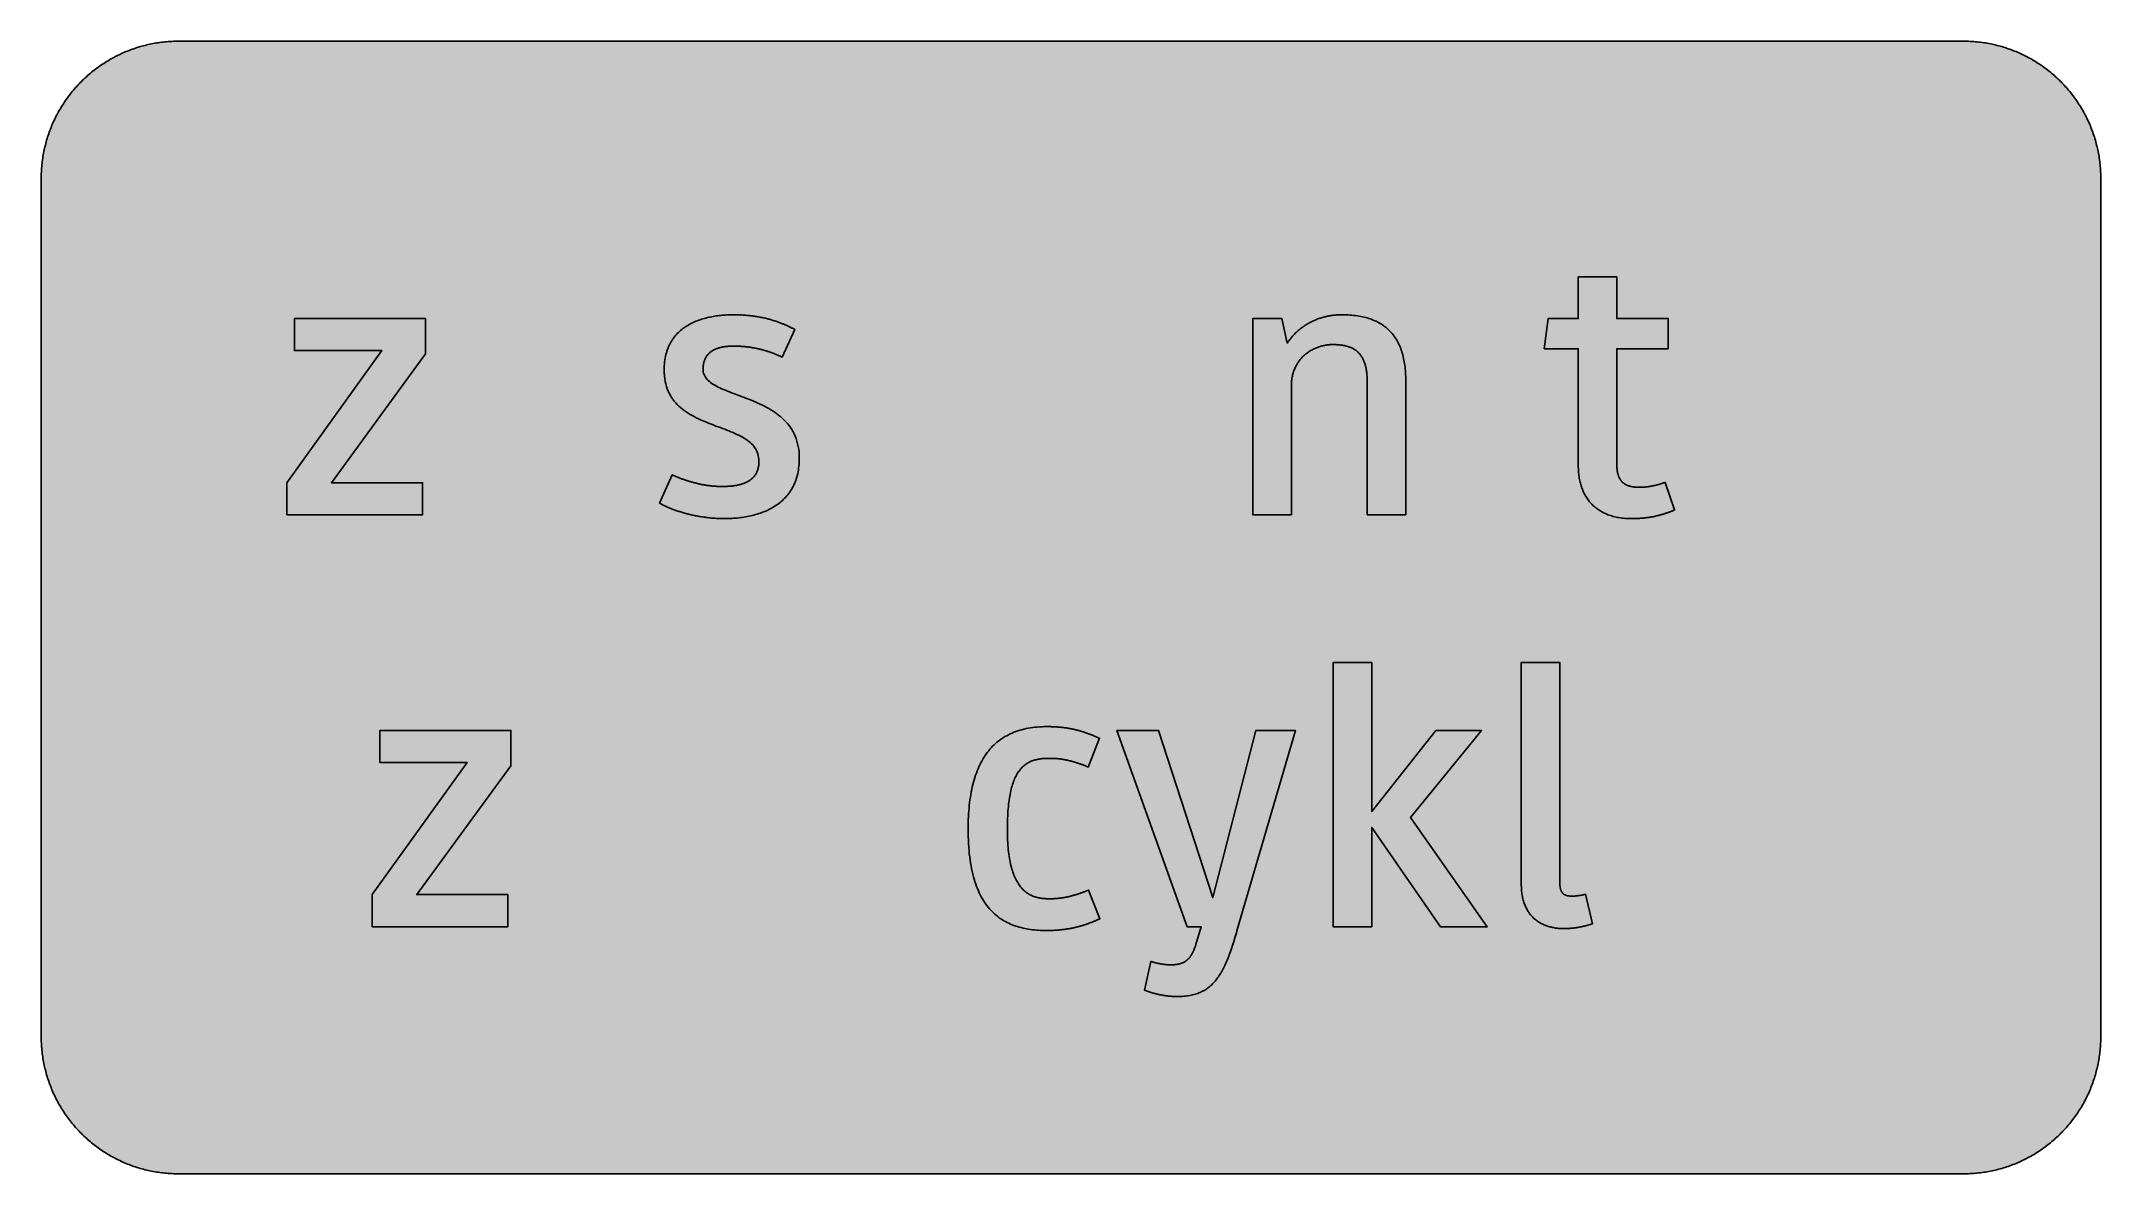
# Model space of a CAD drawing. Header units: millimetres. Extents: x 0 to 212, y 0 to 116.
import ezdxf

# ---------------------------------------------------------------- set-up
doc = ezdxf.new("R2010")
doc.units = ezdxf.units.MM

msp = doc.modelspace()

# ---------------------------------------------------------------- hatches: boundary and pattern name
for color, points in [(254, [(14.1633, 0.0536), (13.9878, 0.0533), (13.8125, 0.0559), (13.6373, 0.061), (13.462, 0.0686), (13.2893, 0.0787), (13.114, 0.0914), (12.9413, 0.1041), (12.7686, 0.1219), (12.5959, 0.1397), (12.4231, 0.16), (12.2504, 0.1829), (12.0777, 0.2057), (11.9075, 0.2337), (11.7373, 0.2616), (11.5672, 0.2921), (11.397, 0.3251), (11.2268, 0.3607), (11.0592, 0.3988), (10.8915, 0.4369), (10.7239, 0.4775), (10.5562, 0.5207), (10.3886, 0.5664), (10.2235, 0.6121), (10.0584, 0.6629), (9.8933, 0.7137), (9.7307, 0.7671), (9.5682, 0.8204), (9.4056, 0.8788), (9.2431, 0.9373), (9.083, 0.9982), (8.923, 1.0617), (8.763, 1.1252), (8.6055, 1.1938), (8.4455, 1.2624), (8.2906, 1.331), (8.1331, 1.4046), (7.9781, 1.4783), (7.8232, 1.5545), (7.6708, 1.6332), (7.5184, 1.7145), (7.366, 1.7958), (7.2161, 1.8796), (7.0663, 1.966), (6.919, 2.0523), (6.7716, 2.1438), (6.6243, 2.2352), (6.4795, 2.3266), (6.3348, 2.4232), (6.19, 2.5197), (6.0477, 2.6187), (5.908, 2.7178), (5.7683, 2.8194), (5.6286, 2.9235), (5.4915, 3.0302), (5.3543, 3.1369), (5.2197, 3.2461), (5.0851, 3.3579), (4.953, 3.4722), (4.8209, 3.5865), (4.6914, 3.7033), (4.5644, 3.8202), (4.4348, 3.9395), (4.3104, 4.0615), (4.1859, 4.1859), (4.0615, 4.3104), (3.9395, 4.4348), (3.8202, 4.5618), (3.7033, 4.6914), (3.5865, 4.8209), (3.4722, 4.953), (3.3579, 5.0851), (3.2487, 5.2197), (3.1369, 5.3543), (3.0302, 5.4915), (2.9235, 5.6286), (2.8194, 5.7683), (2.7178, 5.908), (2.6187, 6.0477), (2.5197, 6.19), (2.4232, 6.3348), (2.3266, 6.477), (2.2352, 6.6243), (2.1438, 6.7691), (2.0523, 6.919), (1.966, 7.0663), (1.8796, 7.2161), (1.7958, 7.366), (1.7145, 7.5184), (1.6332, 7.6708), (1.5545, 7.8232), (1.4783, 7.9781), (1.4046, 8.1331), (1.331, 8.2906), (1.2598, 8.4455), (1.1913, 8.603), (1.1252, 8.763), (1.0592, 8.923), (0.9982, 9.083), (0.9373, 9.2431), (0.8763, 9.4056), (0.8204, 9.5682), (0.7645, 9.7307), (0.7112, 9.8933), (0.6604, 10.0584), (0.6121, 10.2235), (0.5639, 10.3911), (0.5207, 10.5562), (0.4775, 10.7239), (0.4343, 10.8915), (0.3962, 11.0592), (0.3607, 11.2268), (0.3251, 11.397), (0.2921, 11.5672), (0.2616, 11.7373), (0.2311, 11.9075), (0.2057, 12.0802), (0.1803, 12.2504), (0.1575, 12.4231), (0.1372, 12.5959), (0.1194, 12.7686), (0.1041, 12.9413), (0.0889, 13.1166), (0.0787, 13.2893), (0.0686, 13.4645), (0.061, 13.6373), (0.0559, 13.8125), (0.0508, 13.9878), (0.0508, 14.163), (0.0522, 102.3592), (0.0508, 102.5322), (0.0559, 102.7074), (0.061, 102.8827), (0.0686, 103.058), (0.0787, 103.2307), (0.0889, 103.4059), (0.1041, 103.5787), (0.1194, 103.7514), (0.1372, 103.9241), (0.1575, 104.0968), (0.1803, 104.2695), (0.2057, 104.4423), (0.2311, 104.6124), (0.2616, 104.7826), (0.2921, 104.9528), (0.3251, 105.123), (0.3607, 105.2932), (0.3962, 105.4608), (0.4343, 105.6284), (0.4775, 105.7961), (0.5207, 105.9637), (0.5639, 106.1314), (0.6121, 106.2965), (0.6604, 106.4616), (0.7112, 106.6267), (0.7645, 106.7892), (0.8204, 106.9518), (0.8763, 107.1143), (0.9373, 107.2769), (0.9982, 107.4369), (1.0592, 107.5969), (1.1252, 107.757), (1.1913, 107.9144), (1.2598, 108.0745), (1.331, 108.2294), (1.4046, 108.3869), (1.4783, 108.5418), (1.5545, 108.6968), (1.6332, 108.8492), (1.7145, 109.0016), (1.7958, 109.154), (1.8796, 109.3038), (1.966, 109.4537), (2.0523, 109.601), (2.1438, 109.7483), (2.2352, 109.8956), (2.3266, 110.0404), (2.4232, 110.1852), (2.5197, 110.33), (2.6187, 110.4722), (2.7178, 110.6119), (2.8194, 110.7516), (2.9235, 110.8913), (3.0302, 111.0285), (3.1369, 111.1656), (3.2487, 111.3003), (3.3579, 111.4349), (3.4722, 111.567), (3.5865, 111.699), (3.7033, 111.8286), (3.8202, 111.9556), (3.9395, 112.0851), (4.0615, 112.2096), (4.1859, 112.334), (4.3104, 112.4585), (4.4348, 112.5804), (4.5644, 112.6998), (4.6914, 112.8166), (4.8209, 112.9335), (4.953, 113.0478), (5.0851, 113.1621), (5.2197, 113.2713), (5.3543, 113.3831), (5.4915, 113.4897), (5.6286, 113.5964), (5.7683, 113.7006), (5.908, 113.8022), (6.0477, 113.9012), (6.19, 114.0003), (6.3348, 114.0968), (6.4795, 114.1933), (6.6243, 114.2848), (6.7716, 114.3762), (6.919, 114.4676), (7.0663, 114.554), (7.2161, 114.6404), (7.366, 114.7242), (7.5184, 114.8055), (7.6708, 114.8867), (7.8232, 114.9655), (7.9781, 115.0417), (8.1331, 115.1153), (8.2906, 115.189), (8.4455, 115.2601), (8.6055, 115.3287), (8.763, 115.3947), (8.923, 115.4608), (9.083, 115.5217), (9.2431, 115.5827), (9.4056, 115.6437), (9.5682, 115.6995), (9.7307, 115.7554), (9.8933, 115.8088), (10.0584, 115.8596), (10.2235, 115.9078), (10.3886, 115.9561), (10.5562, 115.9993), (10.7239, 116.0424), (10.8915, 116.0856), (11.0592, 116.1237), (11.2268, 116.1593), (11.397, 116.1948), (11.5672, 116.2279), (11.7373, 116.2583), (11.9075, 116.2888), (12.0777, 116.3142), (12.2504, 116.3396), (12.4231, 116.3625), (12.5959, 116.3828), (12.7686, 116.4006), (12.9413, 116.4158), (13.114, 116.4311), (13.2893, 116.4412), (13.462, 116.4514), (13.6373, 116.459), (13.8125, 116.4641), (13.9878, 116.4692), (14.163, 116.4692), (197.6078, 116.4703), (197.7822, 116.4692), (197.9574, 116.4641), (198.1327, 116.459), (198.3054, 116.4514), (198.4807, 116.4412), (198.6534, 116.4311), (198.8287, 116.4158), (199.0014, 116.4006), (199.1741, 116.3828), (199.3468, 116.3625), (199.5195, 116.3396), (199.6897, 116.3142), (199.8624, 116.2888), (200.0326, 116.2583), (200.2028, 116.2279), (200.373, 116.1948), (200.5432, 116.1593), (200.7108, 116.1237), (200.8784, 116.0856), (201.0461, 116.0424), (201.2137, 115.9993), (201.3788, 115.9561), (201.5465, 115.9078), (201.7116, 115.8596), (201.8767, 115.8088), (202.0392, 115.7554), (202.2018, 115.6995), (202.3643, 115.6437), (202.5269, 115.5827), (202.6869, 115.5217), (202.8469, 115.4608), (203.007, 115.3947), (203.167, 115.3287), (203.3245, 115.2601), (203.4794, 115.189), (203.6369, 115.1153), (203.7918, 115.0417), (203.9468, 114.9655), (204.0992, 114.8867), (204.2516, 114.8055), (204.404, 114.7242), (204.5538, 114.6404), (204.7037, 114.554), (204.8535, 114.4676), (205.0009, 114.3762), (205.1456, 114.2848), (205.293, 114.1933), (205.4352, 114.0968), (205.58, 114.0003), (205.7222, 113.9012), (205.8619, 113.8022), (206.0016, 113.7006), (206.1413, 113.5964), (206.2785, 113.4897), (206.4156, 113.3831), (206.5503, 113.2713), (206.6849, 113.1621), (206.817, 113.0478), (206.949, 112.9335), (207.0786, 112.8166), (207.2081, 112.6998), (207.3351, 112.5804), (207.4596, 112.4585), (207.584, 112.334), (207.7085, 112.2096), (207.8304, 112.0851), (207.9498, 111.9556), (208.0666, 111.8286), (208.1835, 111.699), (208.2978, 111.567), (208.4121, 111.4349), (208.5238, 111.3003), (208.6331, 111.1656), (208.7397, 111.0285), (208.8464, 110.8913), (208.9506, 110.7516), (209.0522, 110.6119), (209.1512, 110.4722), (209.2503, 110.33), (209.3468, 110.1852), (209.4433, 110.0404), (209.5348, 109.8956), (209.6262, 109.7483), (209.7176, 109.601), (209.804, 109.4537), (209.8904, 109.3038), (209.9742, 109.154), (210.0555, 109.0016), (210.1367, 108.8492), (210.2155, 108.6968), (210.2917, 108.5418), (210.3653, 108.3869), (210.439, 108.2294), (210.5076, 108.0745), (210.5762, 107.9144), (210.6447, 107.757), (210.7082, 107.5969), (210.7717, 107.4369), (210.8327, 107.2769), (210.8911, 107.1143), (210.9495, 106.9518), (211.0029, 106.7892), (211.0562, 106.6267), (211.107, 106.4616), (211.1578, 106.2965), (211.2035, 106.1314), (211.2493, 105.9637), (211.2924, 105.7961), (211.3331, 105.6284), (211.3712, 105.4608), (211.4093, 105.2932), (211.4448, 105.123), (211.4779, 104.9528), (211.5083, 104.7826), (211.5363, 104.6124), (211.5642, 104.4423), (211.5871, 104.2695), (211.6099, 104.0968), (211.6303, 103.9241), (211.648, 103.7514), (211.6658, 103.5787), (211.6785, 103.4059), (211.6912, 103.2307), (211.7014, 103.058), (211.709, 102.8827), (211.7141, 102.7074), (211.7166, 102.5322), (211.7166, 102.3569), (211.7189, 14.1647), (211.7166, 13.9878), (211.7141, 13.8125), (211.709, 13.6373), (211.7014, 13.4645), (211.6912, 13.2893), (211.6785, 13.1166), (211.6658, 12.9413), (211.648, 12.7686), (211.6303, 12.5959), (211.6099, 12.4231), (211.5871, 12.2504), (211.5642, 12.0802), (211.5363, 11.9075), (211.5083, 11.7373), (211.4779, 11.5672), (211.4448, 11.397), (211.4093, 11.2268), (211.3712, 11.0592), (211.3331, 10.8915), (211.2924, 10.7239), (211.2493, 10.5562), (211.2035, 10.3911), (211.1578, 10.2235), (211.107, 10.0584), (211.0562, 9.8933), (211.0029, 9.7307), (210.9495, 9.5682), (210.8911, 9.4056), (210.8327, 9.2431), (210.7717, 9.083), (210.7082, 8.923), (210.6447, 8.763), (210.5762, 8.603), (210.5076, 8.4455), (210.439, 8.2906), (210.3653, 8.1331), (210.2917, 7.9781), (210.2155, 7.8232), (210.1367, 7.6708), (210.0555, 7.5184), (209.9742, 7.366), (209.8904, 7.2161), (209.804, 7.0663), (209.7176, 6.919), (209.6262, 6.7691), (209.5348, 6.6243), (209.4433, 6.477), (209.3468, 6.3348), (209.2503, 6.19), (209.1512, 6.0477), (209.0522, 5.908), (208.9506, 5.7683), (208.8464, 5.6286), (208.7397, 5.4915), (208.6331, 5.3543), (208.5238, 5.2197), (208.4121, 5.0851), (208.2978, 4.953), (208.1835, 4.8209), (208.0666, 4.6914), (207.9498, 4.5618), (207.8304, 4.4348), (207.7085, 4.3104), (207.584, 4.1859), (207.4596, 4.0615), (207.3351, 3.9395), (207.2081, 3.8202), (207.0786, 3.7033), (206.949, 3.5865), (206.817, 3.4722), (206.6849, 3.3579), (206.5503, 3.2461), (206.4156, 3.1369), (206.2785, 3.0302), (206.1413, 2.9235), (206.0016, 2.8194), (205.8619, 2.7178), (205.7222, 2.6187), (205.58, 2.5197), (205.4352, 2.4232), (205.293, 2.3266), (205.1456, 2.2352), (205.0009, 2.1438), (204.8535, 2.0523), (204.7037, 1.966), (204.5538, 1.8796), (204.404, 1.7958), (204.2516, 1.7145), (204.0992, 1.6332), (203.9468, 1.5545), (203.7918, 1.4783), (203.6369, 1.4046), (203.4794, 1.331), (203.3245, 1.2624), (203.167, 1.1938), (203.007, 1.1252), (202.8469, 1.0617), (202.6869, 0.9982), (202.5269, 0.9373), (202.3643, 0.8788), (202.2018, 0.8204), (202.0392, 0.7671), (201.8767, 0.7137), (201.7116, 0.6629), (201.5465, 0.6121), (201.3788, 0.5664), (201.2137, 0.5207), (201.0461, 0.4775), (200.8784, 0.4369), (200.7108, 0.3988), (200.5432, 0.3607), (200.373, 0.3251), (200.2028, 0.2921), (200.0326, 0.2616), (199.8624, 0.2337), (199.6897, 0.2057), (199.5195, 0.1829), (199.3468, 0.16), (199.1741, 0.1397), (199.0014, 0.1219), (198.8287, 0.1041), (198.6534, 0.0914), (198.4807, 0.0787), (198.3054, 0.0686), (198.1327, 0.061), (197.9574, 0.0559), (197.7822, 0.0533), (197.6069, 0.0533)]), (59, [(158.0212, 72.8303), (158.021, 72.6821), (158.0261, 72.5373), (158.0312, 72.3925), (158.0388, 72.2503), (158.0515, 72.1081), (158.0642, 71.9684), (158.082, 71.8312), (158.0998, 71.694), (158.1226, 71.5569), (158.1455, 71.4248), (158.1734, 71.2927), (158.2014, 71.1606), (158.2344, 71.0311), (158.2699, 70.9041), (158.3055, 70.7796), (158.3461, 70.6552), (158.3893, 70.5333), (158.435, 70.4113), (158.4808, 70.2945), (158.5316, 70.1777), (158.5849, 70.0634), (158.6408, 69.9491), (158.6992, 69.8373), (158.7602, 69.7306), (158.8262, 69.6239), (158.8922, 69.5173), (158.9608, 69.4157), (159.0319, 69.3141), (159.1081, 69.2175), (159.1869, 69.121), (159.2656, 69.027), (159.3494, 68.9356), (159.4358, 68.8442), (159.5247, 68.7578), (159.6161, 68.674), (159.7101, 68.5927), (159.8066, 68.5114), (159.9082, 68.4352), (160.0098, 68.359), (160.1165, 68.2879), (160.2257, 68.2168), (160.335, 68.1507), (160.4493, 68.0847), (160.5686, 68.0237), (160.688, 67.9653), (160.8099, 67.9094), (160.9369, 67.8536), (161.0665, 67.8028), (161.196, 67.757), (161.3332, 67.7113), (161.4703, 67.6681), (161.61, 67.63), (161.7548, 67.5919), (161.8996, 67.5589), (162.0495, 67.5284), (162.2019, 67.5005), (162.3568, 67.4776), (162.5168, 67.4573), (162.6768, 67.437), (162.8419, 67.4243), (163.0096, 67.4116), (163.1798, 67.404), (163.355, 67.3989), (163.5303, 67.3964), (163.6014, 67.3964), (163.6725, 67.3989), (163.7436, 67.3989), (163.8148, 67.3989), (163.8833, 67.4014), (163.9545, 67.404), (164.0256, 67.4065), (164.0967, 67.4091), (164.1678, 67.4141), (164.2364, 67.4167), (164.3075, 67.4218), (164.3786, 67.4268), (164.4472, 67.4319), (164.5183, 67.437), (164.5869, 67.4421), (164.658, 67.4497), (164.7266, 67.4548), (164.7977, 67.4624), (164.8663, 67.47), (164.9374, 67.4776), (165.006, 67.4878), (165.0771, 67.4954), (165.1457, 67.5056), (165.2143, 67.5157), (165.2829, 67.5259), (165.354, 67.5361), (165.4226, 67.5488), (165.4912, 67.5589), (165.5597, 67.5716), (165.6283, 67.5843), (165.6994, 67.597), (165.768, 67.6097), (165.8366, 67.625), (165.9052, 67.6377), (165.9738, 67.6529), (166.0398, 67.6681), (166.1084, 67.6834), (166.177, 67.7012), (166.2455, 67.7164), (166.3141, 67.7342), (166.3802, 67.752), (166.4487, 67.7697), (166.5173, 67.7875), (166.5834, 67.8078), (166.6519, 67.8282), (166.7205, 67.8459), (166.7866, 67.8663), (166.8551, 67.8891), (166.9212, 67.9094), (166.9872, 67.9323), (167.0558, 67.9526), (167.1218, 67.9755), (167.1879, 68.0009), (167.2565, 68.0237), (167.3225, 68.0491), (167.3885, 68.072), (167.4546, 68.0974), (167.5206, 68.1253), (167.5867, 68.1507), (167.6527, 68.1761), (167.7187, 68.2041), (167.7848, 68.232), (167.8508, 68.26), (167.9143, 68.2904), (166.9464, 71.1232), (166.8983, 71.1048), (166.8501, 71.0895), (166.8043, 71.0743), (166.7586, 71.059), (166.7129, 71.0438), (166.6672, 71.0286), (166.6215, 71.0133), (166.5783, 71.0006), (166.5326, 70.9854), (166.4894, 70.9727), (166.4437, 70.96), (166.4005, 70.9447), (166.3573, 70.932), (166.3141, 70.9193), (166.2709, 70.9092), (166.2278, 70.8965), (166.1846, 70.8838), (166.1414, 70.8736), (166.0982, 70.8609), (166.0576, 70.8508), (166.0144, 70.8406), (165.9738, 70.8279), (165.9306, 70.8177), (165.8899, 70.8101), (165.8493, 70.8), (165.8087, 70.7898), (165.7655, 70.7796), (165.7248, 70.772), (165.6842, 70.7644), (165.6436, 70.7542), (165.6029, 70.7466), (165.5623, 70.739), (165.5216, 70.7314), (165.4835, 70.7238), (165.4429, 70.7161), (165.4023, 70.7111), (165.3616, 70.7034), (165.321, 70.6958), (165.2803, 70.6907), (165.2422, 70.6857), (165.2016, 70.6806), (165.161, 70.673), (165.1203, 70.6679), (165.0822, 70.6653), (165.0416, 70.6603), (165.0009, 70.6552), (164.9603, 70.6501), (164.9222, 70.6476), (164.8816, 70.6425), (164.8409, 70.6399), (164.8003, 70.6374), (164.7596, 70.6349), (164.719, 70.6323), (164.6784, 70.6298), (164.6377, 70.6272), (164.5971, 70.6247), (164.5564, 70.6222), (164.5158, 70.6222), (164.4752, 70.6196), (164.4345, 70.6196), (164.3939, 70.6196), (164.3507, 70.6171), (164.3101, 70.6171), (164.2669, 70.6171), (164.1881, 70.6171), (164.1069, 70.6196), (164.0307, 70.6222), (163.9545, 70.6272), (163.8808, 70.6323), (163.8071, 70.6399), (163.736, 70.6476), (163.6674, 70.6577), (163.6014, 70.6679), (163.5354, 70.678), (163.4719, 70.6933), (163.4084, 70.706), (163.3474, 70.7212), (163.289, 70.739), (163.2306, 70.7568), (163.1747, 70.7746), (163.1188, 70.7949), (163.0655, 70.8152), (163.0147, 70.8381), (162.9639, 70.8609), (162.9131, 70.8863), (162.8673, 70.9117), (162.8216, 70.9397), (162.7759, 70.9676), (162.7327, 70.9981), (162.6921, 71.0286), (162.6514, 71.059), (162.6108, 71.0921), (162.5727, 71.1251), (162.5371, 71.1606), (162.5016, 71.1962), (162.4686, 71.2343), (162.4355, 71.2724), (162.4051, 71.3105), (162.3746, 71.3511), (162.3466, 71.3943), (162.3187, 71.4375), (162.2908, 71.4807), (162.2679, 71.5239), (162.2425, 71.5721), (162.2196, 71.6178), (162.1993, 71.6661), (162.1765, 71.7144), (162.1587, 71.7652), (162.1384, 71.816), (162.1231, 71.8693), (162.1053, 71.9226), (162.0901, 71.976), (162.0774, 72.0319), (162.0647, 72.0877), (162.052, 72.1462), (162.0393, 72.2046), (162.0291, 72.263), (162.0215, 72.324), (162.0139, 72.3875), (162.0063, 72.4484), (161.9987, 72.5119), (161.9936, 72.578), (161.9885, 72.6415), (161.986, 72.71), (161.9834, 72.7761), (161.9809, 72.8447), (161.9783, 72.9132), (161.9783, 72.9844), (161.98, 84.8607), (167.2565, 84.8607), (167.2565, 87.9655), (161.98, 87.9655), (161.98, 92.233), (158.0212, 92.233), (158.0212, 87.9655), (154.9178, 87.9655), (154.529, 84.8607), (158.0212, 84.8607)]), (59, [(39.5482, 84.3178), (39.5482, 87.9655), (26.0823, 87.9655), (26.0823, 84.6663), (35.0464, 84.6663), (25.3062, 71.0844), (25.3062, 67.787), (39.2384, 67.787), (39.2384, 71.0844), (29.8856, 71.0844)]), (59, [(70.2829, 67.3982), (70.4647, 67.3989), (70.6476, 67.4014), (70.8304, 67.4065), (71.0133, 67.4167), (71.1962, 67.4268), (71.3765, 67.4395), (71.5569, 67.4548), (71.7372, 67.4751), (71.915, 67.4954), (72.0928, 67.5183), (72.2706, 67.5462), (72.4459, 67.5742), (72.6211, 67.6046), (72.7939, 67.6402), (72.964, 67.6783), (73.1342, 67.7164), (73.3044, 67.7596), (73.472, 67.8053), (73.6371, 67.8561), (73.7997, 67.9069), (73.9623, 67.9602), (74.1223, 68.0187), (74.2798, 68.0796), (74.4347, 68.1431), (74.5871, 68.2117), (74.7395, 68.2803), (74.8868, 68.3539), (75.0341, 68.4301), (75.1764, 68.5114), (75.3186, 68.5927), (75.4558, 68.6791), (75.5929, 68.7705), (75.725, 68.8619), (75.8546, 68.9585), (75.9816, 69.0601), (76.106, 69.1617), (76.2254, 69.2683), (76.3422, 69.3801), (76.4565, 69.4944), (76.5658, 69.6112), (76.6724, 69.7332), (76.7766, 69.8576), (76.8756, 69.9872), (76.9722, 70.1192), (77.0636, 70.2564), (77.15, 70.3961), (77.2338, 70.5409), (77.3151, 70.6882), (77.3913, 70.8381), (77.4624, 70.9955), (77.5284, 71.1556), (77.5919, 71.3181), (77.6478, 71.4858), (77.7011, 71.6585), (77.7519, 71.8337), (77.7951, 72.0141), (77.8332, 72.197), (77.8688, 72.3849), (77.8967, 72.578), (77.9196, 72.7761), (77.9399, 72.9767), (77.9526, 73.1825), (77.9602, 73.3933), (77.9628, 73.6067), (77.9577, 73.9292), (77.9348, 74.2391), (77.9018, 74.5363), (77.8535, 74.8233), (77.7926, 75.1002), (77.7189, 75.3669), (77.6351, 75.6234), (77.5386, 75.8698), (77.4319, 76.106), (77.3151, 76.3346), (77.1881, 76.5531), (77.0509, 76.7613), (76.9061, 76.9645), (76.7512, 77.1576), (76.5886, 77.343), (76.4184, 77.5208), (76.2406, 77.691), (76.0552, 77.8535), (75.8647, 78.011), (75.6691, 78.1609), (75.4685, 78.3057), (75.2602, 78.4428), (75.0494, 78.5749), (74.8335, 78.7044), (74.615, 78.8264), (74.3915, 78.9432), (74.168, 79.0575), (73.9394, 79.1667), (73.7108, 79.2709), (73.4797, 79.3725), (73.2485, 79.4715), (73.0174, 79.568), (72.7862, 79.6595), (72.5526, 79.7509), (72.324, 79.8398), (72.0928, 79.9262), (71.8668, 80.01), (71.6407, 80.0938), (71.4197, 80.1776), (71.2013, 80.2589), (70.9854, 80.3402), (70.7746, 80.4215), (70.5663, 80.5028), (70.3656, 80.584), (70.1675, 80.6679), (69.977, 80.7517), (69.7941, 80.838), (69.6163, 80.9244), (69.4461, 81.0133), (69.2836, 81.1022), (69.1286, 81.1962), (68.9839, 81.2927), (68.8467, 81.3918), (68.7197, 81.4934), (68.6029, 81.6), (68.4936, 81.7093), (68.3997, 81.8236), (68.3133, 81.9429), (68.2422, 82.0649), (68.1812, 82.1944), (68.133, 82.3265), (68.0974, 82.4662), (68.0771, 82.611), (68.0695, 82.7634), (68.0695, 82.8421), (68.072, 82.9183), (68.0771, 82.992), (68.0847, 83.0656), (68.0923, 83.1367), (68.0999, 83.2079), (68.1126, 83.2764), (68.1253, 83.345), (68.1406, 83.4111), (68.1558, 83.4746), (68.1736, 83.5406), (68.1939, 83.6016), (68.2142, 83.6625), (68.2371, 83.7235), (68.26, 83.7794), (68.2879, 83.8378), (68.3158, 83.8937), (68.3438, 83.947), (68.3743, 84.0003), (68.4073, 84.0511), (68.4403, 84.1019), (68.4759, 84.1527), (68.5114, 84.1985), (68.5495, 84.2467), (68.5902, 84.2924), (68.6308, 84.3356), (68.674, 84.3788), (68.7172, 84.4194), (68.7629, 84.4601), (68.8111, 84.4982), (68.8594, 84.5363), (68.9077, 84.5718), (68.9585, 84.6074), (69.0118, 84.643), (69.0651, 84.676), (69.121, 84.7065), (69.1769, 84.7369), (69.2353, 84.7674), (69.2937, 84.7954), (69.3547, 84.8208), (69.4182, 84.8487), (69.4792, 84.8716), (69.5452, 84.897), (69.6112, 84.9173), (69.6773, 84.9401), (69.7459, 84.9579), (69.8144, 84.9782), (69.8856, 84.996), (69.9567, 85.0113), (70.0303, 85.029), (70.104, 85.0417), (70.1802, 85.0544), (70.2564, 85.0671), (70.3351, 85.0798), (70.4139, 85.09), (70.4926, 85.0976), (70.5739, 85.1052), (70.6577, 85.1129), (70.7415, 85.1179), (70.8254, 85.123), (70.9092, 85.1256), (70.9981, 85.1281), (71.0844, 85.1306), (71.1733, 85.1306), (71.2546, 85.1306), (71.3359, 85.1306), (71.4172, 85.1281), (71.4985, 85.1281), (71.5797, 85.1256), (71.661, 85.123), (71.7423, 85.1179), (71.821, 85.1154), (71.9023, 85.1103), (71.9811, 85.1052), (72.0623, 85.1002), (72.1411, 85.0925), (72.2198, 85.0875), (72.3011, 85.0798), (72.3798, 85.0722), (72.4586, 85.0646), (72.5373, 85.057), (72.6161, 85.0468), (72.6948, 85.0367), (72.7735, 85.0265), (72.8523, 85.0163), (72.931, 85.0036), (73.0098, 84.9909), (73.086, 84.9808), (73.1647, 84.9655), (73.2434, 84.9528), (73.3222, 84.9376), (73.3984, 84.9249), (73.4771, 84.9097), (73.5559, 84.8919), (73.6321, 84.8766), (73.7108, 84.8589), (73.7895, 84.8411), (73.8657, 84.8233), (73.9445, 84.8055), (74.0207, 84.7852), (74.0994, 84.7649), (74.1756, 84.7446), (74.2544, 84.7242), (74.3331, 84.7039), (74.4093, 84.6811), (74.488, 84.6582), (74.5668, 84.6353), (74.643, 84.6099), (74.7217, 84.5871), (74.7979, 84.5617), (74.8767, 84.5363), (74.9554, 84.5083), (75.0341, 84.4829), (75.1103, 84.455), (75.1891, 84.4271), (75.2678, 84.3966), (75.3466, 84.3686), (75.4253, 84.3382), (75.504, 84.3077), (75.5828, 84.2772), (75.6615, 84.2442), (75.7403, 84.2112), (75.819, 84.1781), (75.9003, 84.1451), (75.979, 84.1121), (76.0578, 84.0765), (76.139, 84.041), (76.2178, 84.0054), (77.4996, 86.8394), (77.4421, 86.868), (77.3836, 86.8959), (77.3252, 86.9264), (77.2643, 86.9569), (77.2033, 86.9874), (77.1398, 87.0204), (77.0763, 87.0509), (77.0128, 87.0814), (76.9468, 87.1144), (76.8782, 87.1449), (76.8096, 87.1779), (76.741, 87.2084), (76.6699, 87.2414), (76.5988, 87.2719), (76.5251, 87.3049), (76.4515, 87.3379), (76.3753, 87.3684), (76.2991, 87.4014), (76.2203, 87.4319), (76.1416, 87.4649), (76.0603, 87.4954), (75.979, 87.5284), (75.8952, 87.5589), (75.8114, 87.5894), (75.725, 87.6198), (75.6361, 87.6503), (75.5472, 87.6808), (75.4583, 87.7113), (75.3669, 87.7418), (75.2729, 87.7697), (75.1789, 87.8002), (75.0824, 87.8281), (74.9859, 87.8561), (74.8868, 87.884), (74.7878, 87.9094), (74.6862, 87.9373), (74.5846, 87.9627), (74.4779, 87.9881), (74.3737, 88.0135), (74.2645, 88.0364), (74.1578, 88.0593), (74.0461, 88.0821), (73.9343, 88.105), (73.82, 88.1253), (73.7057, 88.1456), (73.5889, 88.1659), (73.472, 88.1837), (73.3527, 88.2015), (73.2307, 88.2193), (73.1063, 88.2345), (72.9818, 88.2498), (72.8574, 88.265), (72.7278, 88.2777), (72.5983, 88.2904), (72.4687, 88.3006), (72.3341, 88.3107), (72.1995, 88.3209), (72.0649, 88.3285), (71.9277, 88.3361), (71.788, 88.3412), (71.6458, 88.3463), (71.5035, 88.3488), (71.3588, 88.3514), (71.2114, 88.3514), (71.0692, 88.3514), (70.9244, 88.3488), (70.7796, 88.3437), (70.6323, 88.3387), (70.485, 88.331), (70.3351, 88.3234), (70.1853, 88.3107), (70.0354, 88.298), (69.8856, 88.2828), (69.7332, 88.2675), (69.5808, 88.2472), (69.4284, 88.2269), (69.276, 88.204), (69.1236, 88.1786), (68.9712, 88.1507), (68.8188, 88.1202), (68.6664, 88.0872), (68.5165, 88.0542), (68.3641, 88.0161), (68.2142, 87.9754), (68.0644, 87.9323), (67.9171, 87.8865), (67.7697, 87.8383), (67.6224, 87.7875), (67.4776, 87.7316), (67.3329, 87.6757), (67.1906, 87.6148), (67.0509, 87.5513), (66.9112, 87.4852), (66.7741, 87.4141), (66.6394, 87.3404), (66.5074, 87.2642), (66.3753, 87.1855), (66.2483, 87.1017), (66.1213, 87.0153), (65.9994, 86.9239), (65.8774, 86.8299), (65.7606, 86.7308), (65.6438, 86.6292), (65.532, 86.5251), (65.4253, 86.4159), (65.3186, 86.3016), (65.217, 86.1847), (65.118, 86.0628), (65.024, 85.9384), (64.9326, 85.8088), (64.8462, 85.6742), (64.7624, 85.537), (64.6836, 85.3923), (64.6074, 85.2449), (64.5363, 85.0951), (64.4703, 84.9376), (64.4093, 84.7776), (64.3534, 84.6125), (64.3026, 84.4423), (64.2544, 84.267), (64.2137, 84.0867), (64.1756, 83.9013), (64.1452, 83.7133), (64.1198, 83.5177), (64.0994, 83.3171), (64.0842, 83.1113), (64.074, 82.9031), (64.0715, 82.6872), (64.0791, 82.3722), (64.0994, 82.0699), (64.135, 81.7804), (64.1807, 81.5035), (64.2417, 81.2368), (64.3128, 80.9828), (64.3966, 80.7364), (64.4906, 80.5028), (64.5947, 80.2792), (64.7116, 80.0633), (64.836, 79.8601), (64.9707, 79.662), (65.1154, 79.4741), (65.2653, 79.2963), (65.4253, 79.1235), (65.593, 78.9584), (65.7682, 78.8035), (65.9511, 78.6536), (66.1365, 78.5089), (66.3321, 78.3717), (66.5302, 78.2422), (66.7334, 78.1152), (66.9417, 77.9958), (67.1525, 77.8789), (67.3684, 77.7697), (67.5894, 77.663), (67.8104, 77.5589), (68.0339, 77.4598), (68.26, 77.3633), (68.486, 77.2693), (68.7146, 77.1779), (68.9407, 77.089), (69.1693, 77.0001), (69.3979, 76.9137), (69.6239, 76.8299), (69.85, 76.7461), (70.0735, 76.6623), (70.2945, 76.5785), (70.5155, 76.4946), (70.7288, 76.4108), (70.9422, 76.3245), (71.1505, 76.2381), (71.3537, 76.1492), (71.5518, 76.0578), (71.7474, 75.9638), (71.9328, 75.8698), (72.1157, 75.7707), (72.2909, 75.6691), (72.4586, 75.5625), (72.6186, 75.4532), (72.7685, 75.3389), (72.9132, 75.2196), (73.0479, 75.0951), (73.1723, 74.9656), (73.2892, 74.8309), (73.3933, 74.6887), (73.4873, 74.5414), (73.5711, 74.3864), (73.6422, 74.2239), (73.7032, 74.0537), (73.7489, 73.8784), (73.7845, 73.693), (73.8048, 73.4974), (73.8124, 73.2942), (73.8099, 73.2079), (73.8073, 73.119), (73.8022, 73.0352), (73.7946, 72.9513), (73.787, 72.8701), (73.7743, 72.7913), (73.7616, 72.7126), (73.7464, 72.6364), (73.7286, 72.5627), (73.7083, 72.4891), (73.6879, 72.4179), (73.6625, 72.3494), (73.6371, 72.2808), (73.6117, 72.2147), (73.5813, 72.1487), (73.5508, 72.0877), (73.5178, 72.0242), (73.4822, 71.9658), (73.4466, 71.9074), (73.406, 71.849), (73.3654, 71.7931), (73.3222, 71.7398), (73.279, 71.689), (73.2333, 71.6382), (73.185, 71.5874), (73.1342, 71.5391), (73.0834, 71.4934), (73.0301, 71.4477), (72.9742, 71.4045), (72.9183, 71.3613), (72.8599, 71.3207), (72.7989, 71.2826), (72.7354, 71.2445), (72.6719, 71.2089), (72.6059, 71.1733), (72.5399, 71.1378), (72.4687, 71.1073), (72.4002, 71.0743), (72.3265, 71.0463), (72.2528, 71.0159), (72.1766, 70.9905), (72.1004, 70.9651), (72.0217, 70.9397), (71.9404, 70.9168), (71.8591, 70.8939), (71.7753, 70.8736), (71.689, 70.8533), (71.6026, 70.8355), (71.5137, 70.8177), (71.4248, 70.8025), (71.3334, 70.7873), (71.2394, 70.772), (71.1454, 70.7593), (71.0489, 70.7492), (70.9524, 70.739), (70.8533, 70.7288), (70.7517, 70.7212), (70.6501, 70.7161), (70.546, 70.7085), (70.4418, 70.7034), (70.3377, 70.7009), (70.2285, 70.6984), (70.1192, 70.6958), (70.01, 70.6958), (69.9364, 70.6958), (69.8602, 70.6984), (69.784, 70.6984), (69.7078, 70.7009), (69.6316, 70.7034), (69.5554, 70.7085), (69.4792, 70.7111), (69.403, 70.7161), (69.3268, 70.7212), (69.248, 70.7263), (69.1693, 70.7339), (69.0931, 70.7415), (69.0143, 70.7492), (68.9356, 70.7568), (68.8569, 70.7644), (68.7781, 70.7746), (68.6994, 70.7847), (68.6206, 70.7949), (68.5394, 70.8076), (68.4606, 70.8177), (68.3793, 70.8304), (68.3006, 70.8431), (68.2193, 70.8584), (68.1406, 70.8711), (68.0593, 70.8863), (67.978, 70.9016), (67.8967, 70.9168), (67.818, 70.9346), (67.7367, 70.9524), (67.6554, 70.9701), (67.5742, 70.9879), (67.4929, 71.0057), (67.4116, 71.026), (67.3303, 71.0463), (67.2465, 71.0667), (67.1652, 71.087), (67.0839, 71.1073), (67.0027, 71.1302), (66.9214, 71.153), (66.8376, 71.1759), (66.7563, 71.2013), (66.675, 71.2241), (66.5937, 71.2495), (66.5124, 71.2749), (66.4286, 71.3003), (66.3473, 71.3283), (66.2661, 71.3562), (66.1848, 71.3816), (66.1035, 71.4121), (66.0197, 71.44), (65.9384, 71.468), (65.8571, 71.4985), (65.7758, 71.5289), (65.6946, 71.5594), (65.6133, 71.5924), (65.532, 71.6229), (65.4507, 71.6559), (65.3694, 71.689), (65.2882, 71.722), (65.2094, 71.7575), (65.1281, 71.7906), (65.0469, 71.8261), (64.9656, 71.8617), (64.8868, 71.8972), (63.6076, 68.9885), (63.6651, 68.9534), (63.7261, 68.9204), (63.7896, 68.8873), (63.8531, 68.8543), (63.9191, 68.8213), (63.9877, 68.7857), (64.0563, 68.7527), (64.1274, 68.7197), (64.1985, 68.6841), (64.2747, 68.6511), (64.3509, 68.6156), (64.4271, 68.5825), (64.5058, 68.547), (64.5871, 68.514), (64.6684, 68.4784), (64.7522, 68.4454), (64.8386, 68.4098), (64.9249, 68.3768), (65.0138, 68.3438), (65.1027, 68.3082), (65.1942, 68.2752), (65.2856, 68.2422), (65.3796, 68.2092), (65.4761, 68.1787), (65.5726, 68.1457), (65.6717, 68.1126), (65.7708, 68.0822), (65.8724, 68.0517), (65.974, 68.0212), (66.0781, 67.9907), (66.1822, 67.9602), (66.2889, 67.9298), (66.3956, 67.9018), (66.5048, 67.8739), (66.614, 67.8459), (66.7258, 67.818), (66.8376, 67.7926), (66.9519, 67.7672), (67.0662, 67.7418), (67.183, 67.7164), (67.2998, 67.6935), (67.4192, 67.6681), (67.5386, 67.6478), (67.658, 67.625), (67.7799, 67.6046), (67.9044, 67.5843), (68.0263, 67.5665), (68.1533, 67.5462), (68.2777, 67.531), (68.4047, 67.5132), (68.5343, 67.498), (68.6613, 67.4827), (68.7908, 67.47), (68.9229, 67.4573), (69.055, 67.4472), (69.1871, 67.437), (69.3217, 67.4268), (69.4563, 67.4192), (69.5909, 67.4116), (69.7281, 67.4065), (69.8652, 67.4014), (70.0024, 67.3989), (70.1421, 67.3964), (70.2818, 67.3964)]), (59, [(140.287, 67.787), (140.287, 81.6003), (140.2842, 81.8058), (140.2791, 82.009), (140.2715, 82.2071), (140.2613, 82.4052), (140.2486, 82.5983), (140.2309, 82.7888), (140.2105, 82.9742), (140.1877, 83.1596), (140.1623, 83.3399), (140.1343, 83.5177), (140.1013, 83.693), (140.0658, 83.8657), (140.0277, 84.0334), (139.987, 84.1985), (139.9413, 84.361), (139.893, 84.521), (139.8422, 84.676), (139.7889, 84.8309), (139.733, 84.9782), (139.6721, 85.1256), (139.6086, 85.2703), (139.54, 85.41), (139.4714, 85.5472), (139.3977, 85.6793), (139.3215, 85.8114), (139.2428, 85.9384), (139.159, 86.0628), (139.0726, 86.1822), (138.9837, 86.3016), (138.8897, 86.4159), (138.7932, 86.5276), (138.6942, 86.6343), (138.5926, 86.7385), (138.4859, 86.8401), (138.3767, 86.9391), (138.2649, 87.0331), (138.1481, 87.1271), (138.0287, 87.2134), (137.9068, 87.2998), (137.7823, 87.3811), (137.6528, 87.4598), (137.5181, 87.536), (137.3835, 87.6071), (137.2438, 87.6757), (137.1016, 87.7418), (136.9543, 87.8053), (136.8044, 87.8637), (136.652, 87.9196), (136.4945, 87.9704), (136.3345, 88.0186), (136.1719, 88.0643), (136.0043, 88.1075), (135.8341, 88.1456), (135.6614, 88.1812), (135.4836, 88.2142), (135.3033, 88.2421), (135.1178, 88.2675), (134.9299, 88.2904), (134.7394, 88.3082), (134.5438, 88.3234), (134.3457, 88.3361), (134.1425, 88.3437), (133.9367, 88.3488), (133.7285, 88.3514), (133.6269, 88.3514), (133.5253, 88.3488), (133.4237, 88.3463), (133.3221, 88.3412), (133.2205, 88.3336), (133.1189, 88.326), (133.0173, 88.3183), (132.9182, 88.3082), (132.8166, 88.2955), (132.7175, 88.2828), (132.6185, 88.2675), (132.5169, 88.2523), (132.4178, 88.2345), (132.3188, 88.2167), (132.2197, 88.1964), (132.1232, 88.1736), (132.0241, 88.1507), (131.9276, 88.1278), (131.8311, 88.1024), (131.732, 88.0745), (131.6355, 88.0466), (131.5415, 88.0161), (131.445, 87.9856), (131.351, 87.9526), (131.2545, 87.917), (131.1605, 87.8815), (131.0691, 87.8459), (130.9751, 87.8078), (130.8837, 87.7672), (130.7897, 87.7265), (130.6982, 87.6833), (130.6093, 87.6376), (130.5179, 87.5919), (130.429, 87.5462), (130.3401, 87.4954), (130.2512, 87.4471), (130.1648, 87.3938), (130.0759, 87.343), (129.9896, 87.2871), (129.9058, 87.2312), (129.8194, 87.1728), (129.7356, 87.1144), (129.6518, 87.0534), (129.5705, 86.9925), (129.4892, 86.929), (129.4079, 86.8655), (129.3266, 86.7994), (129.2479, 86.7308), (129.1692, 86.6623), (129.0904, 86.5911), (129.0142, 86.5175), (128.938, 86.4438), (128.8644, 86.3702), (128.7882, 86.2914), (128.717, 86.2127), (128.6434, 86.1339), (128.5723, 86.0527), (128.5011, 85.9688), (128.4326, 85.885), (128.364, 85.7987), (128.2979, 85.7123), (128.2294, 85.6234), (128.1659, 85.532), (128.1024, 85.4405), (127.5595, 87.9655), (124.5704, 87.9655), (124.5704, 67.787), (128.5296, 67.787), (128.5296, 81.0186), (128.5291, 81.1555), (128.5342, 81.2902), (128.5443, 81.4222), (128.5545, 81.5518), (128.5697, 81.6788), (128.5875, 81.8032), (128.6104, 81.9277), (128.6332, 82.0471), (128.6612, 82.1665), (128.6916, 82.2808), (128.7247, 82.3951), (128.7602, 82.5068), (128.7983, 82.616), (128.839, 82.7227), (128.8821, 82.8269), (128.9279, 82.9285), (128.9761, 83.0275), (129.0269, 83.1266), (129.0777, 83.2206), (129.1336, 83.3145), (129.192, 83.406), (129.2504, 83.4949), (129.3114, 83.5812), (129.3749, 83.6651), (129.4409, 83.7463), (129.507, 83.8251), (129.5756, 83.9038), (129.6467, 83.9775), (129.7178, 84.0511), (129.7915, 84.1223), (129.8677, 84.1908), (129.9439, 84.2569), (130.0226, 84.3229), (130.1013, 84.3839), (130.1826, 84.4448), (130.2639, 84.5033), (130.3452, 84.5591), (130.429, 84.6125), (130.5154, 84.6633), (130.6017, 84.7141), (130.6881, 84.7598), (130.7744, 84.8055), (130.8633, 84.8487), (130.9522, 84.8893), (131.0411, 84.93), (131.13, 84.9655), (131.2189, 85.0011), (131.3104, 85.0341), (131.4018, 85.0646), (131.4933, 85.0951), (131.5847, 85.1205), (131.6761, 85.1459), (131.7676, 85.1687), (131.859, 85.1891), (131.9505, 85.2068), (132.0419, 85.2246), (132.1308, 85.2399), (132.2222, 85.2526), (132.3137, 85.2627), (132.4026, 85.2703), (132.4915, 85.278), (132.5804, 85.283), (132.6693, 85.2856), (132.7582, 85.2856), (132.8699, 85.2856), (132.9792, 85.283), (133.0884, 85.2805), (133.1951, 85.2754), (133.2992, 85.2678), (133.4008, 85.2602), (133.5024, 85.25), (133.6015, 85.2399), (133.698, 85.2272), (133.7945, 85.2119), (133.8885, 85.1967), (133.9799, 85.1789), (134.0714, 85.1586), (134.1603, 85.1383), (134.2466, 85.1154), (134.3304, 85.09), (134.4143, 85.0621), (134.4955, 85.0341), (134.5743, 85.0036), (134.653, 84.9732), (134.7267, 84.9401), (134.8029, 84.9046), (134.874, 84.8665), (134.9451, 84.8258), (135.0137, 84.7852), (135.0797, 84.742), (135.1458, 84.6963), (135.2093, 84.648), (135.2702, 84.5998), (135.3312, 84.5464), (135.3896, 84.4931), (135.4455, 84.4372), (135.4988, 84.3788), (135.5522, 84.3204), (135.603, 84.2569), (135.6538, 84.1934), (135.6995, 84.1273), (135.7452, 84.0588), (135.7909, 83.9851), (135.8316, 83.914), (135.8722, 83.8378), (135.9129, 83.759), (135.9484, 83.6778), (135.984, 83.5965), (136.017, 83.5101), (136.05, 83.4238), (136.0805, 83.3323), (136.1084, 83.2409), (136.1338, 83.1444), (136.1592, 83.0478), (136.1821, 82.9488), (136.205, 82.8446), (136.2253, 82.7405), (136.2431, 82.6313), (136.2583, 82.5221), (136.2735, 82.4078), (136.2862, 82.2935), (136.2964, 82.1741), (136.3066, 82.0522), (136.3142, 81.9302), (136.3193, 81.8032), (136.3243, 81.6737), (136.3269, 81.5416), (136.3269, 81.407), (136.3292, 67.787)]), (59, [(136.7952, 25.4536), (136.7952, 35.6591), (143.8575, 25.4536), (148.6697, 25.4536), (140.7915, 36.6681), (148.0866, 45.6322), (143.3918, 45.6322), (136.7952, 37.2879), (136.7952, 52.6175), (132.8374, 52.6175), (132.8374, 25.4536)]), (59, [(158.7581, 28.7898), (158.7373, 28.7833), (158.7195, 28.7782), (158.7017, 28.7731), (158.6814, 28.768), (158.6611, 28.763), (158.6433, 28.7579), (158.623, 28.7528), (158.6027, 28.7477), (158.5798, 28.7426), (158.5595, 28.7376), (158.5392, 28.7325), (158.5189, 28.7274), (158.496, 28.7223), (158.4757, 28.7172), (158.4528, 28.7147), (158.43, 28.7096), (158.4071, 28.7045), (158.3868, 28.6995), (158.3639, 28.6969), (158.3411, 28.6918), (158.3182, 28.6868), (158.2953, 28.6842), (158.2725, 28.6791), (158.2496, 28.6766), (158.2268, 28.6715), (158.2039, 28.669), (158.181, 28.6639), (158.1556, 28.6614), (158.1328, 28.6588), (158.1099, 28.6537), (158.0871, 28.6512), (158.0642, 28.6487), (158.0413, 28.6436), (158.0185, 28.641), (157.9956, 28.6385), (157.9702, 28.636), (157.9474, 28.6334), (157.9245, 28.6309), (157.9016, 28.6283), (157.8813, 28.6258), (157.8585, 28.6233), (157.8356, 28.6207), (157.8127, 28.6182), (157.7899, 28.6156), (157.7696, 28.6131), (157.7467, 28.6131), (157.7264, 28.6106), (157.7035, 28.608), (157.6832, 28.6055), (157.6629, 28.6055), (157.6426, 28.6029), (157.6222, 28.6029), (157.6019, 28.6004), (157.5816, 28.6004), (157.5613, 28.5979), (157.541, 28.5979), (157.5232, 28.5979), (157.5054, 28.5953), (157.4851, 28.5953), (157.4673, 28.5953), (157.4495, 28.5953), (157.4343, 28.5953), (157.4165, 28.5953), (157.3987, 28.5953), (157.3505, 28.5953), (157.3047, 28.5953), (157.2565, 28.5979), (157.2133, 28.6004), (157.1676, 28.6029), (157.1269, 28.6055), (157.0838, 28.6106), (157.0431, 28.6156), (157.005, 28.6207), (156.9669, 28.6258), (156.9288, 28.6334), (156.8933, 28.641), (156.8577, 28.6487), (156.8221, 28.6588), (156.7891, 28.669), (156.7561, 28.6791), (156.7256, 28.6893), (156.6951, 28.702), (156.6672, 28.7147), (156.6393, 28.7274), (156.6113, 28.7426), (156.5834, 28.7579), (156.558, 28.7731), (156.5326, 28.7884), (156.5097, 28.8061), (156.4869, 28.8239), (156.464, 28.8417), (156.4437, 28.862), (156.4234, 28.8823), (156.403, 28.9027), (156.3853, 28.9255), (156.3675, 28.9484), (156.3497, 28.9712), (156.3319, 28.9966), (156.3167, 29.022), (156.3014, 29.0474), (156.2862, 29.0754), (156.2735, 29.1033), (156.2608, 29.1313), (156.2481, 29.1617), (156.2354, 29.1922), (156.2252, 29.2227), (156.2151, 29.2557), (156.2049, 29.2887), (156.1948, 29.3218), (156.1871, 29.3573), (156.1795, 29.3929), (156.1719, 29.4284), (156.1643, 29.4665), (156.1592, 29.5046), (156.1541, 29.5453), (156.1465, 29.5859), (156.144, 29.6266), (156.1389, 29.6697), (156.1338, 29.7129), (156.1313, 29.7561), (156.1287, 29.8018), (156.1262, 29.8475), (156.1236, 29.8958), (156.1211, 29.9441), (156.1211, 29.9923), (156.1211, 30.0431), (156.1186, 30.0939), (156.1186, 30.1473), (156.1207, 52.6175), (152.1615, 52.6175), (152.1615, 29.8383), (152.1612, 29.685), (152.1663, 29.5326), (152.1739, 29.3853), (152.1841, 29.243), (152.1968, 29.1008), (152.212, 28.9611), (152.2298, 28.8265), (152.2527, 28.6944), (152.2755, 28.5623), (152.3009, 28.4353), (152.3314, 28.3108), (152.3619, 28.1889), (152.3949, 28.0695), (152.433, 27.9552), (152.4711, 27.8409), (152.5118, 27.7292), (152.5575, 27.6225), (152.6032, 27.5158), (152.6515, 27.4142), (152.6997, 27.3126), (152.7531, 27.2161), (152.8089, 27.1196), (152.8648, 27.0281), (152.9232, 26.9392), (152.9842, 26.8503), (153.0477, 26.7665), (153.1137, 26.6852), (153.1798, 26.604), (153.2484, 26.5278), (153.3195, 26.4516), (153.3906, 26.3804), (153.4643, 26.3093), (153.5405, 26.2433), (153.6192, 26.1772), (153.6979, 26.1163), (153.7792, 26.0553), (153.8605, 25.9969), (153.9443, 25.941), (154.0307, 25.8877), (154.117, 25.8369), (154.2059, 25.7886), (154.2974, 25.7429), (154.3863, 25.6972), (154.4803, 25.6565), (154.5742, 25.6159), (154.6682, 25.5778), (154.7647, 25.5422), (154.8613, 25.5092), (154.9603, 25.4787), (155.0594, 25.4483), (155.161, 25.4229), (155.2626, 25.3975), (155.3642, 25.3746), (155.4683, 25.3543), (155.5725, 25.3365), (155.6766, 25.3187), (155.7833, 25.306), (155.89, 25.2933), (155.9966, 25.2806), (156.1059, 25.273), (156.2151, 25.2654), (156.3243, 25.2628), (156.4335, 25.2578), (156.5453, 25.2578), (156.5986, 25.2578), (156.6494, 25.2578), (156.7028, 25.2603), (156.7561, 25.2603), (156.8069, 25.2628), (156.8577, 25.2628), (156.911, 25.2654), (156.9618, 25.2679), (157.0126, 25.2705), (157.0634, 25.2755), (157.1142, 25.2781), (157.165, 25.2806), (157.2158, 25.2857), (157.2666, 25.2882), (157.3174, 25.2933), (157.3657, 25.2984), (157.4165, 25.3035), (157.4648, 25.3086), (157.5156, 25.3136), (157.5638, 25.3213), (157.6121, 25.3263), (157.6629, 25.3314), (157.7111, 25.339), (157.7594, 25.3467), (157.8077, 25.3517), (157.8534, 25.3594), (157.9016, 25.367), (157.9499, 25.3746), (157.9956, 25.3822), (158.0439, 25.3924), (158.0896, 25.4), (158.1379, 25.4076), (158.1836, 25.4178), (158.2293, 25.4254), (158.275, 25.4356), (158.3207, 25.4432), (158.3665, 25.4533), (158.4122, 25.4635), (158.4554, 25.4737), (158.5011, 25.4838), (158.5443, 25.494), (158.59, 25.5041), (158.6332, 25.5143), (158.6763, 25.5245), (158.7195, 25.5346), (158.7627, 25.5473), (158.8059, 25.5575), (158.8491, 25.5676), (158.8922, 25.5803), (158.9329, 25.5905), (158.9761, 25.6032), (159.0167, 25.6159), (159.0573, 25.6261), (159.1005, 25.6388), (159.1412, 25.6515), (159.1818, 25.6616), (159.2199, 25.6743), (159.2605, 25.687), (159.3012, 25.6997), (159.3393, 25.7124), (159.3799, 25.7251), (159.418, 25.7378), (159.4561, 25.7505), (159.4968, 25.7632)]), (59, [(48.3182, 41.9844), (48.3182, 45.6322), (34.8534, 45.6322), (34.8534, 42.333), (43.8161, 42.333), (34.0762, 28.751), (34.0762, 25.4536), (48.0081, 25.4536), (48.0081, 28.751), (38.6553, 28.751)]), (59, [(103.6161, 28.3252), (103.5177, 28.3235), (103.4186, 28.3261), (103.3196, 28.3312), (103.2205, 28.3362), (103.124, 28.3439), (103.0249, 28.3515), (102.9284, 28.3642), (102.8294, 28.3769), (102.7328, 28.3921), (102.6363, 28.4099), (102.5398, 28.4277), (102.4433, 28.4505), (102.3468, 28.4759), (102.2528, 28.5039), (102.1563, 28.5344), (102.0648, 28.5674), (101.9708, 28.6029), (101.8794, 28.641), (101.788, 28.6842), (101.6965, 28.7299), (101.6076, 28.7782), (101.5187, 28.8315), (101.4298, 28.8874), (101.3435, 28.9458), (101.2571, 29.0093), (101.1733, 29.0754), (101.0895, 29.1465), (101.0082, 29.2227), (100.9269, 29.3014), (100.8482, 29.3853), (100.772, 29.4742), (100.6958, 29.5656), (100.6196, 29.6621), (100.5459, 29.7637), (100.4748, 29.8704), (100.4062, 29.9822), (100.3376, 30.0965), (100.2716, 30.2184), (100.2081, 30.3454), (100.1446, 30.4749), (100.0836, 30.6121), (100.0252, 30.7543), (99.9693, 30.9016), (99.9134, 31.0566), (99.8626, 31.2166), (99.8118, 31.3792), (99.7636, 31.5519), (99.7179, 31.7271), (99.6747, 31.9126), (99.634, 32.1005), (99.5959, 32.2961), (99.5604, 32.4993), (99.5274, 32.7076), (99.4969, 32.9235), (99.4689, 33.1445), (99.4435, 33.3731), (99.4232, 33.6093), (99.4029, 33.8531), (99.3851, 34.102), (99.3724, 34.3611), (99.3623, 34.6253), (99.3521, 34.8971), (99.3496, 35.1765), (99.347, 35.4635), (99.347, 35.753), (99.3521, 36.035), (99.3572, 36.3093), (99.3673, 36.576), (99.3775, 36.8351), (99.3927, 37.0865), (99.408, 37.3329), (99.4258, 37.5717), (99.4486, 37.8028), (99.4715, 38.0263), (99.4969, 38.2448), (99.5248, 38.4581), (99.5553, 38.6613), (99.5883, 38.8595), (99.6239, 39.0525), (99.6594, 39.2405), (99.7001, 39.4183), (99.7407, 39.5935), (99.7839, 39.7612), (99.8296, 39.9237), (99.8779, 40.0812), (99.9287, 40.2311), (99.9795, 40.3784), (100.0354, 40.5181), (100.0912, 40.6527), (100.1497, 40.7822), (100.2081, 40.9067), (100.2716, 41.0261), (100.3351, 41.1404), (100.4011, 41.2496), (100.4697, 41.3537), (100.5408, 41.4553), (100.6119, 41.5493), (100.6856, 41.6408), (100.7618, 41.7271), (100.838, 41.8109), (100.9167, 41.8871), (100.998, 41.9608), (101.0818, 42.0319), (101.1657, 42.098), (101.252, 42.1615), (101.3384, 42.2199), (101.4298, 42.2732), (101.5187, 42.3266), (101.6127, 42.3723), (101.7067, 42.418), (101.8032, 42.4586), (101.8997, 42.4967), (101.9988, 42.5323), (102.1004, 42.5653), (102.202, 42.5933), (102.3061, 42.6212), (102.4103, 42.6441), (102.5169, 42.6669), (102.6236, 42.6847), (102.7328, 42.7025), (102.8446, 42.7152), (102.9564, 42.7279), (103.0681, 42.738), (103.1824, 42.7457), (103.2993, 42.7507), (103.4161, 42.7558), (103.5329, 42.7584), (103.6523, 42.7584), (103.7184, 42.7584), (103.7844, 42.7584), (103.8479, 42.7584), (103.9114, 42.7558), (103.9749, 42.7533), (104.0384, 42.7507), (104.0994, 42.7482), (104.1629, 42.7457), (104.2238, 42.7431), (104.2848, 42.738), (104.3483, 42.7355), (104.4092, 42.7304), (104.4677, 42.7253), (104.5286, 42.7203), (104.5896, 42.7126), (104.648, 42.7076), (104.709, 42.6999), (104.7674, 42.6923), (104.8283, 42.6847), (104.8868, 42.6771), (104.9452, 42.6695), (105.0061, 42.6593), (105.0646, 42.6491), (105.123, 42.6415), (105.1814, 42.6288), (105.2398, 42.6187), (105.2982, 42.6085), (105.3592, 42.5958), (105.4176, 42.5856), (105.476, 42.5729), (105.5345, 42.5602), (105.5929, 42.545), (105.6538, 42.5323), (105.7123, 42.5171), (105.7707, 42.5018), (105.8316, 42.4866), (105.8901, 42.4713), (105.951, 42.4561), (106.012, 42.4383), (106.0729, 42.4205), (106.1339, 42.4053), (106.1949, 42.385), (106.2558, 42.3672), (106.3168, 42.3494), (106.3803, 42.3291), (106.4412, 42.3088), (106.5047, 42.2885), (106.5682, 42.2681), (106.6317, 42.2453), (106.6952, 42.225), (106.7613, 42.2021), (106.8248, 42.1792), (106.8908, 42.1564), (106.9569, 42.131), (107.0229, 42.1081), (107.0915, 42.0827), (107.1575, 42.0573), (107.2261, 42.0319), (107.2947, 42.0065), (107.3658, 41.9786), (107.4369, 41.9506), (107.508, 41.9227), (107.5792, 41.8948), (107.6503, 41.8668), (108.8154, 44.8176), (108.7476, 44.8462), (108.6841, 44.8742), (108.618, 44.9021), (108.552, 44.9326), (108.4859, 44.9605), (108.4174, 44.9885), (108.3513, 45.019), (108.2853, 45.0469), (108.2167, 45.0748), (108.1507, 45.1028), (108.0821, 45.1307), (108.0135, 45.1587), (107.9449, 45.1841), (107.8763, 45.212), (107.8078, 45.2399), (107.7366, 45.2653), (107.6681, 45.2933), (107.5969, 45.3187), (107.5258, 45.3441), (107.4522, 45.3695), (107.381, 45.3949), (107.3074, 45.4203), (107.2337, 45.4457), (107.1601, 45.4685), (107.0839, 45.4939), (107.0077, 45.5168), (106.9315, 45.5397), (106.8553, 45.5625), (106.7791, 45.5854), (106.7003, 45.6082), (106.619, 45.6286), (106.5403, 45.6489), (106.459, 45.6692), (106.3777, 45.6895), (106.2939, 45.7098), (106.2101, 45.7302), (106.1263, 45.7479), (106.0425, 45.7657), (105.9561, 45.7835), (105.8672, 45.8013), (105.7783, 45.8191), (105.6894, 45.8343), (105.6005, 45.8495), (105.5091, 45.8648), (105.4151, 45.8775), (105.3211, 45.8927), (105.2271, 45.9054), (105.1306, 45.9181), (105.0341, 45.9283), (104.935, 45.941), (104.836, 45.9511), (104.7344, 45.9613), (104.6328, 45.9689), (104.5312, 45.9765), (104.4245, 45.9842), (104.3203, 45.9918), (104.2111, 45.9969), (104.1044, 46.0019), (103.9927, 46.007), (103.8809, 46.0121), (103.7692, 46.0146), (103.6549, 46.0172), (103.538, 46.0172), (103.4212, 46.0172), (103.1646, 46.0146), (102.9132, 46.007), (102.6643, 45.9943), (102.4204, 45.9765), (102.1817, 45.9537), (101.948, 45.9257), (101.7168, 45.8902), (101.4908, 45.8521), (101.2673, 45.8089), (101.0488, 45.7606), (100.8355, 45.7048), (100.6272, 45.6463), (100.4214, 45.5803), (100.2182, 45.5117), (100.0227, 45.4355), (99.8296, 45.3568), (99.6391, 45.2704), (99.4562, 45.1815), (99.2759, 45.085), (99.0981, 44.9859), (98.9254, 44.8793), (98.7577, 44.7675), (98.5926, 44.6507), (98.4326, 44.5313), (98.2777, 44.4043), (98.1253, 44.2722), (97.978, 44.135), (97.8332, 43.9928), (97.6935, 43.8455), (97.5589, 43.6956), (97.4268, 43.5381), (97.2998, 43.3756), (97.1753, 43.2079), (97.0559, 43.0352), (96.9416, 42.8574), (96.8299, 42.6745), (96.7232, 42.484), (96.6191, 42.291), (96.52, 42.0929), (96.4235, 41.8897), (96.332, 41.6814), (96.2457, 41.468), (96.1619, 41.2471), (96.0831, 41.0235), (96.0069, 40.7949), (95.9358, 40.5613), (95.8672, 40.32), (95.8037, 40.0761), (95.7428, 39.8272), (95.6869, 39.5707), (95.6361, 39.3116), (95.5878, 39.0449), (95.5421, 38.7756), (95.5015, 38.4988), (95.4659, 38.2194), (95.4329, 37.9349), (95.4049, 37.6428), (95.3795, 37.3456), (95.3592, 37.0459), (95.3414, 36.7386), (95.3287, 36.4287), (95.3186, 36.1112), (95.3135, 35.7911), (95.311, 35.4635), (95.3135, 35.0799), (95.3211, 34.704), (95.3338, 34.3357), (95.3516, 33.9776), (95.3745, 33.6296), (95.4024, 33.2892), (95.4354, 32.9565), (95.471, 32.6314), (95.5142, 32.3164), (95.5599, 32.0091), (95.6107, 31.7119), (95.6666, 31.4198), (95.7275, 31.1379), (95.791, 30.861), (95.8596, 30.5943), (95.9333, 30.3352), (96.012, 30.0838), (96.0933, 29.8399), (96.1796, 29.6012), (96.2685, 29.3726), (96.3625, 29.149), (96.459, 28.9331), (96.5606, 28.7249), (96.6673, 28.5242), (96.7765, 28.3286), (96.8908, 28.1407), (97.0077, 27.9603), (97.1271, 27.7851), (97.2515, 27.6174), (97.3785, 27.4549), (97.5106, 27.2999), (97.6427, 27.1501), (97.7824, 27.0053), (97.9221, 26.8681), (98.0669, 26.736), (98.2142, 26.6116), (98.364, 26.4922), (98.5164, 26.3779), (98.6739, 26.2687), (98.8339, 26.1645), (98.994, 26.0655), (99.1591, 25.974), (99.3267, 25.8851), (99.4969, 25.8039), (99.6721, 25.7251), (99.8474, 25.6515), (100.0252, 25.5854), (100.2055, 25.5219), (100.3884, 25.461), (100.5738, 25.4076), (100.7618, 25.3568), (100.9523, 25.3111), (101.1428, 25.2705), (101.3384, 25.2324), (101.534, 25.1993), (101.7321, 25.1689), (101.9327, 25.1435), (102.1334, 25.1231), (102.3366, 25.1028), (102.5423, 25.0901), (102.7506, 25.0774), (102.9589, 25.0698), (103.1697, 25.0647), (103.3831, 25.0647), (103.4999, 25.0647), (103.6168, 25.0647), (103.7311, 25.0673), (103.8428, 25.0698), (103.9546, 25.0749), (104.0663, 25.0774), (104.1756, 25.0825), (104.2848, 25.0901), (104.3915, 25.0977), (104.4956, 25.1054), (104.5997, 25.113), (104.7039, 25.1206), (104.8055, 25.1308), (104.9071, 25.1409), (105.0061, 25.1536), (105.1052, 25.1638), (105.2017, 25.1765), (105.2982, 25.1892), (105.3922, 25.2019), (105.4862, 25.2171), (105.5802, 25.2324), (105.6716, 25.2476), (105.7631, 25.2628), (105.852, 25.2806), (105.9409, 25.2984), (106.0298, 25.3162), (106.1161, 25.334), (106.2025, 25.3517), (106.2888, 25.3721), (106.3727, 25.3898), (106.4565, 25.4102), (106.5403, 25.433), (106.6216, 25.4533), (106.7029, 25.4737), (106.7841, 25.4965), (106.8629, 25.5194), (106.9416, 25.5422), (107.0204, 25.5651), (107.0966, 25.588), (107.1728, 25.6134), (107.249, 25.6362), (107.3252, 25.6616), (107.3988, 25.687), (107.4725, 25.7124), (107.5461, 25.7378), (107.6198, 25.7632), (107.6935, 25.7886), (107.7646, 25.8166), (107.8357, 25.842), (107.9068, 25.8699), (107.9754, 25.8978), (108.0465, 25.9258), (108.1151, 25.9512), (108.1837, 25.9791), (108.2523, 26.0071), (108.3208, 26.0375), (108.3894, 26.0655), (108.4555, 26.0934), (108.524, 26.1214), (108.5901, 26.1518), (108.6561, 26.1798), (108.7222, 26.2077), (108.7882, 26.2382), (108.8542, 26.2661), (107.6911, 29.2171), (107.6173, 29.1871), (107.5461, 29.1592), (107.475, 29.1313), (107.4039, 29.1033), (107.3353, 29.0754), (107.2667, 29.05), (107.1982, 29.0246), (107.1296, 28.9992), (107.0635, 28.9738), (106.995, 28.9509), (106.9289, 28.9255), (106.8629, 28.9027), (106.7994, 28.8798), (106.7333, 28.8569), (106.6698, 28.8366), (106.6063, 28.8138), (106.5428, 28.7934), (106.4793, 28.7731), (106.4158, 28.7528), (106.3549, 28.7325), (106.2914, 28.7147), (106.2304, 28.6969), (106.1695, 28.6791), (106.1085, 28.6614), (106.045, 28.6436), (105.9866, 28.6258), (105.9256, 28.6106), (105.8647, 28.5953), (105.8037, 28.5801), (105.7427, 28.5648), (105.6843, 28.5496), (105.6234, 28.5369), (105.5624, 28.5242), (105.504, 28.5115), (105.443, 28.4988), (105.3846, 28.4861), (105.3236, 28.4734), (105.2627, 28.4632), (105.2043, 28.4531), (105.1433, 28.4429), (105.0823, 28.4328), (105.0214, 28.4226), (104.9604, 28.415), (104.902, 28.4048), (104.841, 28.3972), (104.7775, 28.3896), (104.7166, 28.382), (104.6556, 28.3769), (104.5947, 28.3693), (104.5312, 28.3642), (104.4677, 28.3591), (104.4067, 28.354), (104.3432, 28.3489), (104.2772, 28.3439), (104.2137, 28.3413), (104.1502, 28.3362), (104.0841, 28.3337), (104.0181, 28.3312), (103.952, 28.3286), (103.886, 28.3261), (103.82, 28.3261), (103.7514, 28.3235), (103.6828, 28.3235), (103.6142, 28.3235)]), (59, [(116.8093, 18.2739), (116.9797, 18.2753), (117.1499, 18.2804), (117.315, 18.288), (117.4775, 18.2982), (117.635, 18.3134), (117.79, 18.3337), (117.9398, 18.354), (118.0897, 18.3794), (118.2345, 18.4074), (118.3742, 18.4404), (118.5139, 18.476), (118.6485, 18.5141), (118.7806, 18.5547), (118.9076, 18.6004), (119.0346, 18.6487), (119.159, 18.6995), (119.2784, 18.7554), (119.3952, 18.8138), (119.5121, 18.8747), (119.6238, 18.9408), (119.7331, 19.0094), (119.8397, 19.0805), (119.9464, 19.1541), (120.048, 19.2329), (120.1471, 19.3142), (120.2461, 19.398), (120.3427, 19.4869), (120.4366, 19.5783), (120.5281, 19.6723), (120.617, 19.7714), (120.7059, 19.8704), (120.7922, 19.9746), (120.8761, 20.0838), (120.9573, 20.193), (121.0386, 20.3073), (121.1174, 20.4267), (121.1961, 20.5461), (121.2723, 20.6705), (121.346, 20.7975), (121.4196, 20.9271), (121.4907, 21.0617), (121.5619, 21.1988), (121.633, 21.3385), (121.7016, 21.4808), (121.7676, 21.6281), (121.8362, 21.778), (121.8997, 21.9304), (121.9657, 22.0878), (122.0292, 22.2479), (122.0927, 22.4104), (122.1562, 22.5755), (122.2172, 22.7457), (122.2807, 22.9184), (122.3416, 23.0937), (122.4026, 23.2715), (122.461, 23.4544), (122.522, 23.6398), (122.5829, 23.8277), (122.6414, 24.0182), (122.7023, 24.2138), (122.7607, 24.4119), (122.8217, 24.6126), (122.8801, 24.8183), (122.9411, 25.0241), (128.9554, 45.6322), (124.8819, 45.6322), (120.4584, 28.4409), (114.869, 45.6322), (110.6015, 45.6322), (117.8182, 25.4536), (119.2541, 25.4536), (118.7884, 23.8619), (118.7653, 23.7871), (118.7425, 23.7134), (118.7221, 23.6423), (118.6993, 23.5712), (118.6764, 23.5026), (118.6536, 23.4366), (118.6307, 23.368), (118.6078, 23.3045), (118.5824, 23.2385), (118.5596, 23.1775), (118.5342, 23.114), (118.5113, 23.0556), (118.4859, 22.9946), (118.4605, 22.9387), (118.4351, 22.8803), (118.4072, 22.8244), (118.3818, 22.7711), (118.3538, 22.7178), (118.3259, 22.667), (118.298, 22.6162), (118.2675, 22.5654), (118.2395, 22.5171), (118.2091, 22.4714), (118.1786, 22.4257), (118.1456, 22.3799), (118.1151, 22.3368), (118.0821, 22.2936), (118.0465, 22.2529), (118.0135, 22.2123), (117.9779, 22.1742), (117.9424, 22.1361), (117.9043, 22.1005), (117.8662, 22.065), (117.8281, 22.0294), (117.79, 21.9964), (117.7493, 21.9659), (117.7061, 21.9354), (117.6655, 21.905), (117.6223, 21.877), (117.5766, 21.8491), (117.5309, 21.8237), (117.4852, 21.7983), (117.4369, 21.7754), (117.3886, 21.7526), (117.3404, 21.7297), (117.2896, 21.7094), (117.2362, 21.6916), (117.1829, 21.6738), (117.1296, 21.656), (117.0737, 21.6408), (117.0153, 21.6256), (116.9568, 21.6103), (116.8984, 21.5976), (116.8375, 21.5875), (116.774, 21.5773), (116.7105, 21.5671), (116.647, 21.5595), (116.5809, 21.5519), (116.5123, 21.5468), (116.4412, 21.5417), (116.3726, 21.5367), (116.299, 21.5341), (116.2253, 21.5341), (116.1491, 21.5341), (116.1313, 21.5341), (116.111, 21.5341), (116.0932, 21.5341), (116.0729, 21.5341), (116.0526, 21.5341), (116.0323, 21.5341), (116.012, 21.5341), (115.9916, 21.5341), (115.9688, 21.5367), (115.9459, 21.5367), (115.9256, 21.5367), (115.9027, 21.5392), (115.8773, 21.5392), (115.8545, 21.5417), (115.8316, 21.5417), (115.8062, 21.5443), (115.7808, 21.5468), (115.7554, 21.5468), (115.73, 21.5494), (115.7021, 21.5519), (115.6767, 21.5544), (115.6487, 21.557), (115.6208, 21.5595), (115.5929, 21.5621), (115.5649, 21.5646), (115.537, 21.5671), (115.5065, 21.5722), (115.476, 21.5748), (115.4455, 21.5773), (115.4151, 21.5824), (115.3846, 21.5875), (115.3541, 21.59), (115.3211, 21.5951), (115.2881, 21.6002), (115.255, 21.6052), (115.222, 21.6103), (115.189, 21.6179), (115.1534, 21.623), (115.1179, 21.6281), (115.0849, 21.6357), (115.0468, 21.6408), (115.0112, 21.6484), (114.9756, 21.656), (114.9375, 21.6637), (114.8994, 21.6713), (114.8613, 21.6789), (114.8232, 21.6865), (114.7851, 21.6967), (114.7445, 21.7043), (114.7039, 21.7145), (114.6632, 21.7246), (114.6226, 21.7348), (114.5819, 21.7449), (114.5388, 21.7551), (114.4981, 21.7653), (114.4549, 21.778), (114.4118, 21.7881), (114.366, 21.8008), (114.3229, 21.8135), (114.2771, 21.8262), (114.2314, 21.8389), (114.1857, 21.8542), (114.14, 21.8669), (114.0917, 21.8821), (113.4332, 18.9339), (113.4821, 18.9128), (113.5304, 18.8925), (113.5812, 18.8747), (113.632, 18.8544), (113.6828, 18.8366), (113.7336, 18.8189), (113.7844, 18.7985), (113.8352, 18.7808), (113.886, 18.763), (113.9393, 18.7477), (113.9901, 18.73), (114.0435, 18.7122), (114.0968, 18.6969), (114.1476, 18.6817), (114.2009, 18.6639), (114.2543, 18.6487), (114.3076, 18.6334), (114.361, 18.6182), (114.4143, 18.6055), (114.4676, 18.5903), (114.5235, 18.575), (114.5769, 18.5623), (114.6302, 18.5496), (114.6861, 18.5369), (114.7394, 18.5242), (114.7928, 18.5115), (114.8486, 18.4988), (114.902, 18.4861), (114.9579, 18.476), (115.0112, 18.4633), (115.0671, 18.4531), (115.1204, 18.4429), (115.1763, 18.4328), (115.2296, 18.4226), (115.2855, 18.4125), (115.3389, 18.4023), (115.3922, 18.3947), (115.4481, 18.3845), (115.5014, 18.3769), (115.5573, 18.3693), (115.6106, 18.3617), (115.664, 18.354), (115.7173, 18.3464), (115.7732, 18.3388), (115.8265, 18.3337), (115.8799, 18.3261), (115.9332, 18.321), (115.9866, 18.3159), (116.0399, 18.3109), (116.0932, 18.3058), (116.144, 18.3007), (116.1974, 18.2982), (116.2507, 18.2931), (116.3015, 18.2905), (116.3549, 18.2855), (116.4057, 18.2829), (116.4565, 18.2804), (116.5073, 18.2778), (116.5581, 18.2778), (116.6089, 18.2753), (116.6597, 18.2753), (116.7105, 18.2728), (116.7587, 18.2728), (116.807, 18.2728)])]:
    msp.add_hatch(color=color).paths.add_polyline_path(points)
h = msp.add_hatch(color=59)
h.paths.add_polyline_path([(14.1633, 3.5814), (13.8887, 3.5839), (13.6169, 3.5941), (13.3477, 3.6119), (13.081, 3.6347), (12.8143, 3.6652), (12.5501, 3.7008), (12.2885, 3.7465), (12.0294, 3.7948), (11.7729, 3.8506), (11.5164, 3.9141), (11.2649, 3.9827), (11.016, 4.0564), (10.7671, 4.1351), (10.5232, 4.2215), (10.2819, 4.3129), (10.0432, 4.412), (9.8069, 4.5161), (9.5733, 4.6228), (9.3447, 4.7371), (9.1186, 4.8565), (8.8951, 4.9809), (8.6741, 5.113), (8.4582, 5.2476), (8.2448, 5.3873), (8.0366, 5.5321), (7.8308, 5.682), (7.6276, 5.8369), (7.4295, 5.9969), (7.2365, 6.1595), (7.046, 6.3297), (6.8605, 6.5024), (6.6777, 6.6802), (6.5024, 6.8605), (6.3271, 7.046), (6.1595, 7.2365), (5.9969, 7.432), (5.8369, 7.6302), (5.682, 7.8308), (5.5321, 8.0366), (5.3873, 8.2448), (5.2451, 8.4582), (5.1105, 8.6741), (4.9809, 8.8951), (4.8565, 9.1186), (4.7371, 9.3447), (4.6228, 9.5758), (4.5136, 9.8069), (4.4094, 10.0432), (4.3129, 10.2819), (4.2215, 10.5232), (4.1351, 10.7696), (4.0538, 11.016), (3.9802, 11.2649), (3.9116, 11.5189), (3.8506, 11.7729), (3.7948, 12.0294), (3.744, 12.2911), (3.7008, 12.5527), (3.6627, 12.8143), (3.6322, 13.081), (3.6093, 13.3502), (3.5916, 13.6195), (3.5814, 13.8913), (3.5789, 14.163), (3.58, 102.3592), (3.5814, 102.6312), (3.5916, 102.903), (3.6093, 103.1723), (3.6322, 103.439), (3.6627, 103.7057), (3.7008, 103.9698), (3.744, 104.2314), (3.7948, 104.4905), (3.8506, 104.7471), (3.9116, 105.0036), (3.9802, 105.2551), (4.0538, 105.504), (4.1351, 105.7529), (4.2215, 105.9967), (4.3129, 106.238), (4.4094, 106.4768), (4.5136, 106.713), (4.6228, 106.9467), (4.7371, 107.1753), (4.8565, 107.4014), (4.9809, 107.6249), (5.1105, 107.8459), (5.2451, 108.0618), (5.3873, 108.2751), (5.5321, 108.4834), (5.682, 108.6891), (5.8369, 108.8923), (5.9969, 109.0905), (6.1595, 109.2835), (6.3271, 109.474), (6.5024, 109.6594), (6.6777, 109.8423), (6.8605, 110.0176), (7.046, 110.1928), (7.2365, 110.3605), (7.4295, 110.523), (7.6276, 110.683), (7.8308, 110.838), (8.0366, 110.9878), (8.2448, 111.1326), (8.4582, 111.2749), (8.6741, 111.4095), (8.8951, 111.539), (9.1186, 111.6635), (9.3447, 111.7829), (9.5733, 111.8972), (9.8069, 112.0064), (10.0432, 112.1105), (10.2819, 112.207), (10.5232, 112.2985), (10.7671, 112.3848), (11.016, 112.4661), (11.2649, 112.5398), (11.5164, 112.6084), (11.7729, 112.6693), (12.0294, 112.7252), (12.2885, 112.776), (12.5501, 112.8192), (12.8143, 112.8573), (13.081, 112.8878), (13.3477, 112.9106), (13.6169, 112.9284), (13.8887, 112.9386), (14.163, 112.9411), (197.6078, 112.9425), (197.8787, 112.9386), (198.1505, 112.9284), (198.4197, 112.9106), (198.689, 112.8878), (198.9557, 112.8573), (199.2173, 112.8192), (199.4789, 112.776), (199.7405, 112.7252), (199.9971, 112.6693), (200.2511, 112.6084), (200.5051, 112.5398), (200.754, 112.4661), (201.0004, 112.3848), (201.2467, 112.2985), (201.488, 112.207), (201.7268, 112.1105), (201.963, 112.0064), (202.1942, 111.8972), (202.4253, 111.7829), (202.6514, 111.6635), (202.8749, 111.539), (203.0959, 111.4095), (203.3118, 111.2749), (203.5251, 111.1326), (203.7334, 110.9878), (203.9391, 110.838), (204.1398, 110.683), (204.3379, 110.523), (204.5335, 110.3605), (204.724, 110.1928), (204.9094, 110.0176), (205.0898, 109.8423), (205.2676, 109.6594), (205.4403, 109.474), (205.6105, 109.2835), (205.773, 109.0905), (205.933, 108.8923), (206.088, 108.6891), (206.2378, 108.4834), (206.3826, 108.2751), (206.5223, 108.0618), (206.6569, 107.8459), (206.789, 107.6249), (206.9135, 107.4014), (207.0329, 107.1753), (207.1472, 106.9467), (207.2538, 106.713), (207.358, 106.4768), (207.457, 106.238), (207.5485, 105.9967), (207.6348, 105.7529), (207.7136, 105.504), (207.7872, 105.2551), (207.8558, 105.0036), (207.9193, 104.7471), (207.9752, 104.4905), (208.0235, 104.2314), (208.0692, 103.9698), (208.1047, 103.7057), (208.1352, 103.439), (208.1581, 103.1723), (208.1759, 102.903), (208.186, 102.6312), (208.1911, 102.3569), (208.1911, 14.1647), (208.186, 13.8913), (208.1759, 13.6195), (208.1581, 13.3502), (208.1352, 13.081), (208.1047, 12.8143), (208.0692, 12.5527), (208.0235, 12.2911), (207.9752, 12.0294), (207.9193, 11.7729), (207.8558, 11.5189), (207.7872, 11.2649), (207.7136, 11.016), (207.6348, 10.7696), (207.5485, 10.5232), (207.457, 10.2819), (207.358, 10.0432), (207.2538, 9.8069), (207.1472, 9.5758), (207.0329, 9.3447), (206.9135, 9.1186), (206.789, 8.8951), (206.6569, 8.6741), (206.5223, 8.4582), (206.3826, 8.2448), (206.2378, 8.0366), (206.088, 7.8308), (205.933, 7.6302), (205.773, 7.432), (205.6105, 7.2365), (205.4403, 7.046), (205.2676, 6.8605), (205.0898, 6.6802), (204.9094, 6.5024), (204.724, 6.3297), (204.5335, 6.1595), (204.3379, 5.9969), (204.1398, 5.8369), (203.9391, 5.682), (203.7334, 5.5321), (203.5251, 5.3873), (203.3118, 5.2476), (203.0959, 5.113), (202.8749, 4.9809), (202.6514, 4.8565), (202.4253, 4.7371), (202.1942, 4.6228), (201.963, 4.5161), (201.7268, 4.412), (201.488, 4.3129), (201.2467, 4.2215), (201.0004, 4.1351), (200.754, 4.0564), (200.5051, 3.9827), (200.2511, 3.9141), (199.9971, 3.8506), (199.7405, 3.7948), (199.4789, 3.7465), (199.2173, 3.7008), (198.9557, 3.6652), (198.689, 3.6347), (198.4197, 3.6119), (198.1505, 3.5941), (197.8787, 3.5839), (197.6069, 3.5789)])
h.paths.add_polyline_path([(14.1633, 8.8731), (14.0259, 8.8748), (13.8887, 8.8798), (13.7541, 8.8875), (13.622, 8.9002), (13.4874, 8.9154), (13.3553, 8.9332), (13.2258, 8.9535), (13.0962, 8.9789), (12.9667, 9.0068), (12.8397, 9.0373), (12.7127, 9.0729), (12.5882, 9.1084), (12.4663, 9.1491), (12.3419, 9.1923), (12.2225, 9.238), (12.1031, 9.2888), (11.9837, 9.3396), (11.8694, 9.3929), (11.7526, 9.4513), (11.6408, 9.5098), (11.5291, 9.5733), (11.4198, 9.6368), (11.3106, 9.7053), (11.2039, 9.7765), (11.0998, 9.8476), (10.9957, 9.9238), (10.8966, 10), (10.7975, 10.0787), (10.6985, 10.1625), (10.6045, 10.2464), (10.5105, 10.3327), (10.4216, 10.4216), (10.3327, 10.5131), (10.2464, 10.6045), (10.16, 10.701), (10.0787, 10.7975), (10, 10.8966), (9.9212, 10.9982), (9.8476, 11.0998), (9.7739, 11.2039), (9.7053, 11.3106), (9.6368, 11.4198), (9.5707, 11.5291), (9.5098, 11.6408), (9.4488, 11.7551), (9.3929, 11.8694), (9.337, 11.9863), (9.2862, 12.1031), (9.238, 12.2225), (9.1923, 12.3444), (9.1491, 12.4663), (9.1084, 12.5908), (9.0703, 12.7152), (9.0373, 12.8397), (9.0068, 12.9692), (8.9789, 13.0962), (8.9535, 13.2258), (8.9306, 13.3579), (8.9129, 13.4899), (8.8976, 13.622), (8.8849, 13.7566), (8.8773, 13.8913), (8.8722, 14.0259), (8.8697, 14.163), (8.8717, 102.3592), (8.8722, 102.4941), (8.8773, 102.6312), (8.8849, 102.7659), (8.8976, 102.8979), (8.9129, 103.0326), (8.9306, 103.1646), (8.9535, 103.2942), (8.9789, 103.4237), (9.0068, 103.5533), (9.0373, 103.6803), (9.0703, 103.8073), (9.1084, 103.9317), (9.1491, 104.0536), (9.1923, 104.1781), (9.238, 104.2975), (9.2862, 104.4169), (9.337, 104.5362), (9.3929, 104.6505), (9.4488, 104.7674), (9.5098, 104.8791), (9.5707, 104.9909), (9.6368, 105.1001), (9.7053, 105.2093), (9.7739, 105.316), (9.8476, 105.4202), (9.9212, 105.5243), (10, 105.6234), (10.0787, 105.7224), (10.16, 105.8215), (10.2464, 105.9155), (10.3327, 106.0094), (10.4216, 106.0983), (10.5105, 106.1872), (10.6045, 106.2736), (10.6985, 106.36), (10.7975, 106.4412), (10.8966, 106.52), (10.9957, 106.5987), (11.0998, 106.6724), (11.2039, 106.746), (11.3106, 106.8146), (11.4198, 106.8832), (11.5291, 106.9492), (11.6408, 107.0102), (11.7526, 107.0712), (11.8694, 107.127), (11.9837, 107.1829), (12.1031, 107.2337), (12.2225, 107.282), (12.3419, 107.3277), (12.4663, 107.3709), (12.5882, 107.4115), (12.7127, 107.4496), (12.8397, 107.4826), (12.9667, 107.5131), (13.0962, 107.5411), (13.2258, 107.5665), (13.3553, 107.5893), (13.4874, 107.6071), (13.622, 107.6223), (13.7541, 107.635), (13.8887, 107.6427), (14.0259, 107.6477), (14.163, 107.6503), (197.6078, 107.6508), (197.7441, 107.6477), (197.8787, 107.6427), (198.0133, 107.635), (198.1479, 107.6223), (198.28, 107.6071), (198.4121, 107.5893), (198.5442, 107.5665), (198.6737, 107.5411), (198.8007, 107.5131), (198.9303, 107.4826), (199.0547, 107.4496), (199.1792, 107.4115), (199.3036, 107.3709), (199.4256, 107.3277), (199.5475, 107.282), (199.6669, 107.2337), (199.7837, 107.1829), (199.9005, 107.127), (200.0148, 107.0712), (200.1291, 107.0102), (200.2409, 106.9492), (200.3501, 106.8832), (200.4593, 106.8146), (200.566, 106.746), (200.6702, 106.6724), (200.7718, 106.5987), (200.8734, 106.52), (200.9724, 106.4412), (201.0689, 106.36), (201.1655, 106.2736), (201.2569, 106.1872), (201.3483, 106.0983), (201.4372, 106.0094), (201.5236, 105.9155), (201.6074, 105.8215), (201.6912, 105.7224), (201.77, 105.6234), (201.8462, 105.5243), (201.9224, 105.4202), (201.9935, 105.316), (202.0646, 105.2093), (202.1332, 105.1001), (202.1967, 104.9909), (202.2602, 104.8791), (202.3186, 104.7674), (202.377, 104.6505), (202.4304, 104.5362), (202.4812, 104.4169), (202.532, 104.2975), (202.5777, 104.1781), (202.6209, 104.0536), (202.6615, 103.9317), (202.6971, 103.8073), (202.7326, 103.6803), (202.7631, 103.5533), (202.7911, 103.4237), (202.8165, 103.2942), (202.8368, 103.1646), (202.8546, 103.0326), (202.8698, 102.8979), (202.8825, 102.7659), (202.8901, 102.6312), (202.8952, 102.4941), (202.8977, 102.3569), (202.8994, 14.1647), (202.8952, 14.0259), (202.8901, 13.8913), (202.8825, 13.7566), (202.8698, 13.622), (202.8546, 13.4899), (202.8368, 13.3579), (202.8165, 13.2258), (202.7911, 13.0962), (202.7631, 12.9692), (202.7326, 12.8397), (202.6971, 12.7152), (202.6615, 12.5908), (202.6209, 12.4663), (202.5777, 12.3444), (202.532, 12.2225), (202.4812, 12.1031), (202.4304, 11.9863), (202.377, 11.8694), (202.3186, 11.7551), (202.2602, 11.6408), (202.1967, 11.5291), (202.1332, 11.4198), (202.0646, 11.3106), (201.9935, 11.2039), (201.9224, 11.0998), (201.8462, 10.9982), (201.77, 10.8966), (201.6912, 10.7975), (201.6074, 10.701), (201.5236, 10.6045), (201.4372, 10.5131), (201.3483, 10.4216), (201.2569, 10.3327), (201.1655, 10.2464), (201.0689, 10.1625), (200.9724, 10.0787), (200.8734, 10), (200.7718, 9.9238), (200.6702, 9.8476), (200.566, 9.7765), (200.4593, 9.7053), (200.3501, 9.6368), (200.2409, 9.5733), (200.1291, 9.5098), (200.0148, 9.4513), (199.9005, 9.3929), (199.7837, 9.3396), (199.6669, 9.2888), (199.5475, 9.238), (199.4256, 9.1923), (199.3036, 9.1491), (199.1792, 9.1084), (199.0547, 9.0729), (198.9303, 9.0373), (198.8007, 9.0068), (198.6737, 8.9789), (198.5442, 8.9535), (198.4121, 8.9332), (198.28, 8.9154), (198.1479, 8.9002), (198.0133, 8.8875), (197.8787, 8.8798), (197.7441, 8.8748), (197.6069, 8.8722)], flags=16)
h = msp.add_hatch(color=59)
h.paths.add_polyline_path([(144.1676, 87.9655), (144.1676, 84.8607), (147.078, 84.8607), (147.078, 67.787), (151.0372, 67.787), (151.0372, 87.9655)])
edge = h.paths.add_edge_path(flags=16)
edge.add_line((146.4179, 94.3292), (146.4183, 94.2569))
edge.add_line((146.4183, 94.2569), (146.4208, 94.1883))
edge.add_line((146.4208, 94.1883), (146.4234, 94.1172))
edge.add_line((146.4234, 94.1172), (146.4285, 94.0486))
edge.add_line((146.4285, 94.0486), (146.4361, 93.98))
edge.add_line((146.4361, 93.98), (146.4462, 93.914))
edge.add_line((146.4462, 93.914), (146.4564, 93.8454))
edge.add_line((146.4564, 93.8454), (146.4691, 93.7793))
edge.add_line((146.4691, 93.7793), (146.4818, 93.7158))
edge.add_line((146.4818, 93.7158), (146.497, 93.6498))
edge.add_line((146.497, 93.6498), (146.5123, 93.5863))
edge.add_line((146.5123, 93.5863), (146.5301, 93.5228))
edge.add_line((146.5301, 93.5228), (146.5504, 93.4593))
edge.add_line((146.5504, 93.4593), (146.5707, 93.3983))
edge.add_line((146.5707, 93.3983), (146.5936, 93.3374))
edge.add_line((146.5936, 93.3374), (146.6164, 93.2764))
edge.add_line((146.6164, 93.2764), (146.6418, 93.218))
edge.add_line((146.6418, 93.218), (146.6672, 93.1596))
edge.add_line((146.6672, 93.1596), (146.6952, 93.1012))
edge.add_line((146.6952, 93.1012), (146.7231, 93.0453))
edge.add_line((146.7231, 93.0453), (146.7536, 92.9894))
edge.add_line((146.7536, 92.9894), (146.7866, 92.9361))
edge.add_line((146.7866, 92.9361), (146.8196, 92.8802))
edge.add_line((146.8196, 92.8802), (146.8526, 92.8268))
edge.add_line((146.8526, 92.8268), (146.8882, 92.776))
edge.add_line((146.8882, 92.776), (146.9238, 92.7252))
edge.add_line((146.9238, 92.7252), (146.9619, 92.6744))
edge.add_line((146.9619, 92.6744), (147.0025, 92.6262))
edge.add_line((147.0025, 92.6262), (147.0406, 92.5779))
edge.add_line((147.0406, 92.5779), (147.0838, 92.5322))
edge.add_line((147.0838, 92.5322), (147.1244, 92.4865))
edge.add_line((147.1244, 92.4865), (147.1676, 92.4408))
edge.add_line((147.1676, 92.4408), (147.2133, 92.3976))
edge.add_line((147.2133, 92.3976), (147.259, 92.3544))
edge.add_line((147.259, 92.3544), (147.3048, 92.3138))
edge.add_line((147.3048, 92.3138), (147.353, 92.2731))
edge.add_line((147.353, 92.2731), (147.4038, 92.235))
edge.add_line((147.4038, 92.235), (147.4521, 92.1969))
edge.add_line((147.4521, 92.1969), (147.5029, 92.1614))
edge.add_line((147.5029, 92.1614), (147.5562, 92.1258))
edge.add_line((147.5562, 92.1258), (147.6096, 92.0902))
edge.add_line((147.6096, 92.0902), (147.6629, 92.0572))
edge.add_line((147.6629, 92.0572), (147.7162, 92.0267))
edge.add_line((147.7162, 92.0267), (147.7721, 91.9963))
edge.add_line((147.7721, 91.9963), (147.8305, 91.9683))
edge.add_line((147.8305, 91.9683), (147.8864, 91.9404))
edge.add_line((147.8864, 91.9404), (147.9448, 91.9124))
edge.add_line((147.9448, 91.9124), (148.0058, 91.8896))
edge.add_line((148.0058, 91.8896), (148.0642, 91.8642))
edge.add_line((148.0642, 91.8642), (148.1252, 91.8439))
edge.add_line((148.1252, 91.8439), (148.1887, 91.821))
edge.add_line((148.1887, 91.821), (148.2496, 91.8032))
edge.add_line((148.2496, 91.8032), (148.3131, 91.7854))
edge.add_line((148.3131, 91.7854), (148.3766, 91.7677))
edge.add_line((148.3766, 91.7677), (148.4427, 91.7524))
edge.add_line((148.4427, 91.7524), (148.5087, 91.7397))
edge.add_line((148.5087, 91.7397), (148.5748, 91.7296))
edge.add_line((148.5748, 91.7296), (148.6408, 91.7169))
edge.add_line((148.6408, 91.7169), (148.7094, 91.7092))
edge.add_line((148.7094, 91.7092), (148.7754, 91.7016))
edge.add_line((148.7754, 91.7016), (148.8465, 91.6965))
edge.add_line((148.8465, 91.6965), (148.9151, 91.6915))
edge.add_line((148.9151, 91.6915), (148.9837, 91.6889))
edge.add_line((148.9837, 91.6889), (149.0548, 91.6889))
edge.add_line((149.0548, 91.6889), (149.1259, 91.6889))
edge.add_line((149.1259, 91.6889), (149.1971, 91.6915))
edge.add_line((149.1971, 91.6915), (149.2656, 91.6965))
edge.add_line((149.2656, 91.6965), (149.3342, 91.7016))
edge.add_line((149.3342, 91.7016), (149.4028, 91.7092))
edge.add_line((149.4028, 91.7092), (149.4714, 91.7169))
edge.add_line((149.4714, 91.7169), (149.5374, 91.7296))
edge.add_line((149.5374, 91.7296), (149.6035, 91.7397))
edge.add_line((149.6035, 91.7397), (149.6695, 91.7524))
edge.add_line((149.6695, 91.7524), (149.733, 91.7677))
edge.add_line((149.733, 91.7677), (149.799, 91.7854))
edge.add_line((149.799, 91.7854), (149.8625, 91.8032))
edge.add_line((149.8625, 91.8032), (149.9235, 91.821))
edge.add_line((149.9235, 91.821), (149.9845, 91.8439))
edge.add_line((149.9845, 91.8439), (150.0454, 91.8642))
edge.add_line((150.0454, 91.8642), (150.1064, 91.8896))
edge.add_line((150.1064, 91.8896), (150.1648, 91.9124))
edge.add_line((150.1648, 91.9124), (150.2232, 91.9404))
edge.add_line((150.2232, 91.9404), (150.2816, 91.9683))
edge.add_line((150.2816, 91.9683), (150.3375, 91.9963))
edge.add_line((150.3375, 91.9963), (150.3934, 92.0267))
edge.add_line((150.3934, 92.0267), (150.4493, 92.0572))
edge.add_line((150.4493, 92.0572), (150.5026, 92.0902))
edge.add_line((150.5026, 92.0902), (150.556, 92.1258))
edge.add_line((150.556, 92.1258), (150.6068, 92.1614))
edge.add_line((150.6068, 92.1614), (150.6601, 92.1969))
edge.add_line((150.6601, 92.1969), (150.7084, 92.235))
edge.add_line((150.7084, 92.235), (150.7566, 92.2731))
edge.add_line((150.7566, 92.2731), (150.8049, 92.3138))
edge.add_line((150.8049, 92.3138), (150.8531, 92.3544))
edge.add_line((150.8531, 92.3544), (150.8989, 92.3976))
edge.add_line((150.8989, 92.3976), (150.942, 92.4408))
edge.add_line((150.942, 92.4408), (150.9878, 92.4865))
edge.add_line((150.9878, 92.4865), (151.0284, 92.5322))
edge.add_line((151.0284, 92.5322), (151.069, 92.5779))
edge.add_line((151.069, 92.5779), (151.1097, 92.6262))
edge.add_line((151.1097, 92.6262), (151.1503, 92.6744))
edge.add_line((151.1503, 92.6744), (151.1859, 92.7252))
edge.add_line((151.1859, 92.7252), (151.224, 92.776))
edge.add_line((151.224, 92.776), (151.2595, 92.8268))
edge.add_line((151.2595, 92.8268), (151.2926, 92.8802))
edge.add_line((151.2926, 92.8802), (151.3256, 92.9361))
edge.add_line((151.3256, 92.9361), (151.3561, 92.9894))
edge.add_line((151.3561, 92.9894), (151.3865, 93.0453))
edge.add_line((151.3865, 93.0453), (151.417, 93.1012))
edge.add_line((151.417, 93.1012), (151.445, 93.1596))
edge.add_line((151.445, 93.1596), (151.4704, 93.218))
edge.add_line((151.4704, 93.218), (151.4958, 93.2764))
edge.add_line((151.4958, 93.2764), (151.5186, 93.3374))
edge.add_line((151.5186, 93.3374), (151.5415, 93.3983))
edge.add_line((151.5415, 93.3983), (151.5618, 93.4593))
edge.add_line((151.5618, 93.4593), (151.5796, 93.5228))
edge.add_line((151.5796, 93.5228), (151.5999, 93.5863))
edge.add_line((151.5999, 93.5863), (151.6151, 93.6498))
edge.add_line((151.6151, 93.6498), (151.6304, 93.7158))
edge.add_line((151.6304, 93.7158), (151.6431, 93.7793))
edge.add_line((151.6431, 93.7793), (151.6558, 93.8454))
edge.add_line((151.6558, 93.8454), (151.6659, 93.914))
edge.add_line((151.6659, 93.914), (151.6736, 93.98))
edge.add_line((151.6736, 93.98), (151.6812, 94.0486))
edge.add_line((151.6812, 94.0486), (151.6863, 94.1172))
edge.add_line((151.6863, 94.1172), (151.6913, 94.1883))
edge.add_line((151.6913, 94.1883), (151.6939, 94.2569))
edge.add_line((151.6939, 94.2569), (151.6939, 94.328))
edge.add_line((151.6939, 94.328), (151.6939, 94.3991))
edge.add_line((151.6939, 94.3991), (151.6913, 94.4677))
edge.add_line((151.6913, 94.4677), (151.6863, 94.5388))
edge.add_line((151.6863, 94.5388), (151.6812, 94.6074))
edge.add_line((151.6812, 94.6074), (151.6736, 94.676))
edge.add_line((151.6736, 94.676), (151.6659, 94.742))
edge.add_line((151.6659, 94.742), (151.6558, 94.8106))
edge.add_line((151.6558, 94.8106), (151.6431, 94.8766))
edge.add_line((151.6431, 94.8766), (151.6304, 94.9401))
edge.add_line((151.6304, 94.9401), (151.6151, 95.0062))
edge.add_line((151.6151, 95.0062), (151.5999, 95.0697))
edge.add_line((151.5999, 95.0697), (151.5796, 95.1332))
edge.add_line((151.5796, 95.1332), (151.5618, 95.1967))
edge.add_line((151.5618, 95.1967), (151.5415, 95.2576))
edge.add_line((151.5415, 95.2576), (151.5186, 95.3186))
edge.add_line((151.5186, 95.3186), (151.4958, 95.3795))
edge.add_line((151.4958, 95.3795), (151.4704, 95.438))
edge.add_line((151.4704, 95.438), (151.445, 95.4964))
edge.add_line((151.445, 95.4964), (151.417, 95.5548))
edge.add_line((151.417, 95.5548), (151.3865, 95.6107))
edge.add_line((151.3865, 95.6107), (151.3561, 95.6666))
edge.add_line((151.3561, 95.6666), (151.3256, 95.7199))
edge.add_line((151.3256, 95.7199), (151.2926, 95.7758))
edge.add_line((151.2926, 95.7758), (151.2595, 95.8266))
edge.add_line((151.2595, 95.8266), (151.224, 95.8799))
edge.add_line((151.224, 95.8799), (151.1859, 95.9307))
edge.add_line((151.1859, 95.9307), (151.1503, 95.9815))
edge.add_line((151.1503, 95.9815), (151.1097, 96.0298))
edge.add_line((151.1097, 96.0298), (151.069, 96.078))
edge.add_line((151.069, 96.078), (151.0284, 96.1238))
edge.add_line((151.0284, 96.1238), (150.9878, 96.1695))
edge.add_line((150.9878, 96.1695), (150.942, 96.2152))
edge.add_line((150.942, 96.2152), (150.8989, 96.2584))
edge.add_line((150.8989, 96.2584), (150.8531, 96.3016))
edge.add_line((150.8531, 96.3016), (150.8049, 96.3422))
edge.add_line((150.8049, 96.3422), (150.7566, 96.3828))
edge.add_line((150.7566, 96.3828), (150.7084, 96.4209))
edge.add_line((150.7084, 96.4209), (150.6601, 96.459))
edge.add_line((150.6601, 96.459), (150.6068, 96.4946))
edge.add_line((150.6068, 96.4946), (150.556, 96.5302))
edge.add_line((150.556, 96.5302), (150.5026, 96.5657))
edge.add_line((150.5026, 96.5657), (150.4493, 96.5987))
edge.add_line((150.4493, 96.5987), (150.3934, 96.6292))
edge.add_line((150.3934, 96.6292), (150.3375, 96.6597))
edge.add_line((150.3375, 96.6597), (150.2816, 96.6876))
edge.add_line((150.2816, 96.6876), (150.2232, 96.7156))
edge.add_line((150.2232, 96.7156), (150.1648, 96.7435))
edge.add_line((150.1648, 96.7435), (150.1064, 96.7664))
edge.add_line((150.1064, 96.7664), (150.0454, 96.7918))
edge.add_line((150.0454, 96.7918), (149.9845, 96.8121))
edge.add_line((149.9845, 96.8121), (149.9235, 96.8324))
edge.add_line((149.9235, 96.8324), (149.8625, 96.8527))
edge.add_line((149.8625, 96.8527), (149.799, 96.8705))
edge.add_line((149.799, 96.8705), (149.733, 96.8883))
edge.add_line((149.733, 96.8883), (149.6695, 96.901))
edge.add_line((149.6695, 96.901), (149.6035, 96.9162))
edge.add_line((149.6035, 96.9162), (149.5374, 96.9264))
edge.add_line((149.5374, 96.9264), (149.4714, 96.9366))
edge.add_line((149.4714, 96.9366), (149.4028, 96.9467))
edge.add_line((149.4028, 96.9467), (149.3342, 96.9543))
edge.add_line((149.3342, 96.9543), (149.2656, 96.9594))
edge.add_line((149.2656, 96.9594), (149.1971, 96.9645))
edge.add_line((149.1971, 96.9645), (149.1259, 96.967))
edge.add_line((149.1259, 96.967), (149.0548, 96.967))
edge.add_line((149.0548, 96.967), (148.9837, 96.967))
edge.add_line((148.9837, 96.967), (148.9151, 96.9645))
edge.add_line((148.9151, 96.9645), (148.8465, 96.9594))
edge.add_line((148.8465, 96.9594), (148.7754, 96.9543))
edge.add_line((148.7754, 96.9543), (148.7094, 96.9467))
edge.add_line((148.7094, 96.9467), (148.6408, 96.9366))
edge.add_line((148.6408, 96.9366), (148.5748, 96.9264))
edge.add_line((148.5748, 96.9264), (148.5087, 96.9162))
edge.add_line((148.5087, 96.9162), (148.4427, 96.901))
edge.add_line((148.4427, 96.901), (148.3766, 96.8883))
edge.add_line((148.3766, 96.8883), (148.3131, 96.8705))
edge.add_line((148.3131, 96.8705), (148.2496, 96.8527))
edge.add_line((148.2496, 96.8527), (148.1887, 96.8324))
edge.add_line((148.1887, 96.8324), (148.1252, 96.8121))
edge.add_line((148.1252, 96.8121), (148.0642, 96.7918))
edge.add_line((148.0642, 96.7918), (148.0058, 96.7664))
edge.add_line((148.0058, 96.7664), (147.9448, 96.7435))
edge.add_line((147.9448, 96.7435), (147.8864, 96.7156))
edge.add_line((147.8864, 96.7156), (147.8305, 96.6876))
edge.add_line((147.8305, 96.6876), (147.7721, 96.6597))
edge.add_line((147.7721, 96.6597), (147.7162, 96.6292))
edge.add_line((147.7162, 96.6292), (147.6629, 96.5987))
edge.add_line((147.6629, 96.5987), (147.6096, 96.5657))
edge.add_line((147.6096, 96.5657), (147.5562, 96.5302))
edge.add_line((147.5562, 96.5302), (147.5029, 96.4946))
edge.add_line((147.5029, 96.4946), (147.4521, 96.459))
edge.add_line((147.4521, 96.459), (147.4038, 96.4209))
edge.add_line((147.4038, 96.4209), (147.353, 96.3828))
edge.add_line((147.353, 96.3828), (147.3048, 96.3422))
edge.add_line((147.3048, 96.3422), (147.259, 96.3016))
edge.add_line((147.259, 96.3016), (147.2133, 96.2584))
edge.add_line((147.2133, 96.2584), (147.1676, 96.2152))
edge.add_line((147.1676, 96.2152), (147.1244, 96.1695))
edge.add_line((147.1244, 96.1695), (147.0838, 96.1238))
edge.add_line((147.0838, 96.1238), (147.0406, 96.078))
edge.add_line((147.0406, 96.078), (147.0025, 96.0298))
edge.add_line((147.0025, 96.0298), (146.9619, 95.9815))
edge.add_line((146.9619, 95.9815), (146.9238, 95.9307))
edge.add_line((146.9238, 95.9307), (146.8882, 95.8799))
edge.add_line((146.8882, 95.8799), (146.8526, 95.8266))
edge.add_line((146.8526, 95.8266), (146.8196, 95.7758))
edge.add_line((146.8196, 95.7758), (146.7866, 95.7199))
edge.add_line((146.7866, 95.7199), (146.7536, 95.6666))
edge.add_line((146.7536, 95.6666), (146.7231, 95.6107))
edge.add_line((146.7231, 95.6107), (146.6952, 95.5548))
edge.add_line((146.6952, 95.5548), (146.6672, 95.4964))
edge.add_line((146.6672, 95.4964), (146.6418, 95.438))
edge.add_line((146.6418, 95.438), (146.6164, 95.3795))
edge.add_line((146.6164, 95.3795), (146.5936, 95.3186))
edge.add_line((146.5936, 95.3186), (146.5707, 95.2576))
edge.add_line((146.5707, 95.2576), (146.5504, 95.1967))
edge.add_line((146.5504, 95.1967), (146.5301, 95.1332))
edge.add_line((146.5301, 95.1332), (146.5123, 95.0697))
edge.add_line((146.5123, 95.0697), (146.497, 95.0062))
edge.add_line((146.497, 95.0062), (146.4818, 94.9401))
edge.add_line((146.4818, 94.9401), (146.4691, 94.8766))
edge.add_line((146.4691, 94.8766), (146.4564, 94.8106))
edge.add_line((146.4564, 94.8106), (146.4462, 94.742))
edge.add_line((146.4462, 94.742), (146.4361, 94.676))
edge.add_line((146.4361, 94.676), (146.4285, 94.6074))
edge.add_line((146.4285, 94.6074), (146.4234, 94.5388))
edge.add_line((146.4234, 94.5388), (146.4208, 94.4677))
edge.add_line((146.4208, 94.4677), (146.4183, 94.3991))
edge.add_line((146.4183, 94.3991), (146.4158, 94.328))
h = msp.add_hatch(color=59)
edge = h.paths.add_edge_path()
edge.add_line((102.3359, 77.4495), (102.3366, 77.1017))
edge.add_line((102.3366, 77.1017), (102.3417, 76.7639))
edge.add_line((102.3417, 76.7639), (102.3518, 76.4311))
edge.add_line((102.3518, 76.4311), (102.3645, 76.1086))
edge.add_line((102.3645, 76.1086), (102.3823, 75.7885))
edge.add_line((102.3823, 75.7885), (102.4026, 75.4786))
edge.add_line((102.4026, 75.4786), (102.4255, 75.1738))
edge.add_line((102.4255, 75.1738), (102.4534, 74.8767))
edge.add_line((102.4534, 74.8767), (102.4865, 74.5871))
edge.add_line((102.4865, 74.5871), (102.522, 74.3026))
edge.add_line((102.522, 74.3026), (102.5601, 74.0258))
edge.add_line((102.5601, 74.0258), (102.6033, 73.754))
edge.add_line((102.6033, 73.754), (102.649, 73.4898))
edge.add_line((102.649, 73.4898), (102.6973, 73.2307))
edge.add_line((102.6973, 73.2307), (102.7506, 72.9793))
edge.add_line((102.7506, 72.9793), (102.8065, 72.7354))
edge.add_line((102.8065, 72.7354), (102.8649, 72.4941))
edge.add_line((102.8649, 72.4941), (102.9284, 72.263))
edge.add_line((102.9284, 72.263), (102.997, 72.0369))
edge.add_line((102.997, 72.0369), (103.0656, 71.816))
edge.add_line((103.0656, 71.816), (103.1392, 71.6001))
edge.add_line((103.1392, 71.6001), (103.2154, 71.3918))
edge.add_line((103.2154, 71.3918), (103.2942, 71.1911))
edge.add_line((103.2942, 71.1911), (103.378, 70.993))
edge.add_line((103.378, 70.993), (103.4644, 70.8025))
edge.add_line((103.4644, 70.8025), (103.5533, 70.6171))
edge.add_line((103.5533, 70.6171), (103.6472, 70.4393))
edge.add_line((103.6472, 70.4393), (103.7438, 70.2666))
edge.add_line((103.7438, 70.2666), (103.8428, 70.0989))
edge.add_line((103.8428, 70.0989), (103.9444, 69.9364))
edge.add_line((103.9444, 69.9364), (104.0511, 69.7789))
edge.add_line((104.0511, 69.7789), (104.1578, 69.629))
edge.add_line((104.1578, 69.629), (104.2695, 69.4817))
edge.add_line((104.2695, 69.4817), (104.3838, 69.342))
edge.add_line((104.3838, 69.342), (104.5032, 69.2074))
edge.add_line((104.5032, 69.2074), (104.6226, 69.0778))
edge.add_line((104.6226, 69.0778), (104.7471, 68.9534))
edge.add_line((104.7471, 68.9534), (104.8741, 68.834))
edge.add_line((104.8741, 68.834), (105.0036, 68.7222))
edge.add_line((105.0036, 68.7222), (105.1357, 68.613))
edge.add_line((105.1357, 68.613), (105.2703, 68.5089))
edge.add_line((105.2703, 68.5089), (105.41, 68.4098))
edge.add_line((105.41, 68.4098), (105.5497, 68.3158))
edge.add_line((105.5497, 68.3158), (105.6945, 68.2269))
edge.add_line((105.6945, 68.2269), (105.8393, 68.1431))
edge.add_line((105.8393, 68.1431), (105.9891, 68.0644))
edge.add_line((105.9891, 68.0644), (106.1415, 67.9907))
edge.add_line((106.1415, 67.9907), (106.2965, 67.9196))
edge.add_line((106.2965, 67.9196), (106.4539, 67.8536))
edge.add_line((106.4539, 67.8536), (106.614, 67.7926))
edge.add_line((106.614, 67.7926), (106.7765, 67.7367))
edge.add_line((106.7765, 67.7367), (106.9416, 67.6859))
edge.add_line((106.9416, 67.6859), (107.1118, 67.6377))
edge.add_line((107.1118, 67.6377), (107.282, 67.597))
edge.add_line((107.282, 67.597), (107.4547, 67.5564))
edge.add_line((107.4547, 67.5564), (107.63, 67.5234))
edge.add_line((107.63, 67.5234), (107.8078, 67.4929))
edge.add_line((107.8078, 67.4929), (107.9906, 67.4675))
edge.add_line((107.9906, 67.4675), (108.1735, 67.4446))
edge.add_line((108.1735, 67.4446), (108.3589, 67.4268))
edge.add_line((108.3589, 67.4268), (108.5469, 67.4141))
edge.add_line((108.5469, 67.4141), (108.7374, 67.404))
edge.add_line((108.7374, 67.404), (108.9304, 67.3989))
edge.add_line((108.9304, 67.3989), (109.126, 67.3964))
edge.add_line((109.126, 67.3964), (109.2657, 67.3989))
edge.add_line((109.2657, 67.3989), (109.4029, 67.4014))
edge.add_line((109.4029, 67.4014), (109.5375, 67.4065))
edge.add_line((109.5375, 67.4065), (109.6696, 67.4116))
edge.add_line((109.6696, 67.4116), (109.8017, 67.4218))
edge.add_line((109.8017, 67.4218), (109.9312, 67.4319))
edge.add_line((109.9312, 67.4319), (110.0607, 67.4421))
edge.add_line((110.0607, 67.4421), (110.1852, 67.4573))
edge.add_line((110.1852, 67.4573), (110.3097, 67.4726))
edge.add_line((110.3097, 67.4726), (110.4316, 67.4903))
edge.add_line((110.4316, 67.4903), (110.5535, 67.5081))
edge.add_line((110.5535, 67.5081), (110.6729, 67.5284))
edge.add_line((110.6729, 67.5284), (110.7897, 67.5513))
edge.add_line((110.7897, 67.5513), (110.904, 67.5767))
edge.add_line((110.904, 67.5767), (111.0183, 67.6021))
edge.add_line((111.0183, 67.6021), (111.1301, 67.6275))
edge.add_line((111.1301, 67.6275), (111.2393, 67.6554))
edge.add_line((111.2393, 67.6554), (111.3485, 67.6859))
edge.add_line((111.3485, 67.6859), (111.4552, 67.7189))
edge.add_line((111.4552, 67.7189), (111.5619, 67.752))
edge.add_line((111.5619, 67.752), (111.666, 67.785))
edge.add_line((111.666, 67.785), (111.7676, 67.8231))
edge.add_line((111.7676, 67.8231), (111.8692, 67.8586))
edge.add_line((111.8692, 67.8586), (111.9683, 67.8993))
edge.add_line((111.9683, 67.8993), (112.0648, 67.9374))
edge.add_line((112.0648, 67.9374), (112.1613, 67.9806))
edge.add_line((112.1613, 67.9806), (112.2553, 68.0237))
edge.add_line((112.2553, 68.0237), (112.3467, 68.0669))
edge.add_line((112.3467, 68.0669), (112.4382, 68.1126))
edge.add_line((112.4382, 68.1126), (112.5296, 68.1584))
edge.add_line((112.5296, 68.1584), (112.6185, 68.2066))
edge.add_line((112.6185, 68.2066), (112.7049, 68.2549))
edge.add_line((112.7049, 68.2549), (112.7912, 68.3057))
edge.add_line((112.7912, 68.3057), (112.8751, 68.3565))
edge.add_line((112.8751, 68.3565), (112.9589, 68.4098))
edge.add_line((112.9589, 68.4098), (113.0402, 68.4632))
edge.add_line((113.0402, 68.4632), (113.1189, 68.5165))
edge.add_line((113.1189, 68.5165), (113.1976, 68.5724))
edge.add_line((113.1976, 68.5724), (113.2764, 68.6308))
edge.add_line((113.2764, 68.6308), (113.3526, 68.6867))
edge.add_line((113.3526, 68.6867), (113.4262, 68.7451))
edge.add_line((113.4262, 68.7451), (113.4999, 68.8061))
edge.add_line((113.4999, 68.8061), (113.5736, 68.867))
edge.add_line((113.5736, 68.867), (113.6447, 68.928))
edge.add_line((113.6447, 68.928), (113.7133, 68.9889))
edge.add_line((113.7133, 68.9889), (113.7818, 69.0524))
edge.add_line((113.7818, 69.0524), (113.8504, 69.1159))
edge.add_line((113.8504, 69.1159), (113.9165, 69.182))
edge.add_line((113.9165, 69.182), (113.9825, 69.248))
edge.add_line((113.9825, 69.248), (114.046, 69.3141))
edge.add_line((114.046, 69.3141), (114.1095, 69.3801))
edge.add_line((114.1095, 69.3801), (114.1705, 69.4487))
edge.add_line((114.1705, 69.4487), (114.2314, 69.5173))
edge.add_line((114.2314, 69.5173), (114.2898, 69.5858))
edge.add_line((114.2898, 69.5858), (114.3483, 69.6544))
edge.add_line((114.3483, 69.6544), (114.4067, 69.7255))
edge.add_line((114.4067, 69.7255), (114.4626, 69.7967))
edge.add_line((114.4626, 69.7967), (114.5184, 69.8678))
edge.add_line((114.5184, 69.8678), (114.5718, 69.9389))
edge.add_line((114.5718, 69.9389), (114.6251, 70.0126))
edge.add_line((114.6251, 70.0126), (114.6785, 70.0862))
edge.add_line((114.6785, 70.0862), (114.7293, 70.1599))
edge.add_line((114.7293, 70.1599), (114.7801, 70.2335))
edge.add_line((114.7801, 70.2335), (114.8283, 70.3072))
edge.add_line((114.8283, 70.3072), (115.3735, 67.787))
edge.add_line((115.3735, 67.787), (118.3626, 67.787))
edge.add_line((118.3626, 67.787), (118.3626, 94.9508))
edge.add_line((118.3626, 94.9508), (114.4034, 94.9508))
edge.add_line((114.4034, 94.9508), (114.4034, 87.5767))
edge.add_line((114.4034, 87.5767), (114.3559, 87.597))
edge.add_line((114.3559, 87.597), (114.3076, 87.6198))
edge.add_line((114.3076, 87.6198), (114.2594, 87.6402))
edge.add_line((114.2594, 87.6402), (114.2111, 87.6605))
edge.add_line((114.2111, 87.6605), (114.1628, 87.6808))
edge.add_line((114.1628, 87.6808), (114.1146, 87.7011))
edge.add_line((114.1146, 87.7011), (114.0638, 87.7214))
edge.add_line((114.0638, 87.7214), (114.0155, 87.7418))
edge.add_line((114.0155, 87.7418), (113.9647, 87.7621))
edge.add_line((113.9647, 87.7621), (113.9165, 87.7824))
edge.add_line((113.9165, 87.7824), (113.8657, 87.8002))
edge.add_line((113.8657, 87.8002), (113.8149, 87.8205))
edge.add_line((113.8149, 87.8205), (113.7641, 87.8383))
edge.add_line((113.7641, 87.8383), (113.7133, 87.8561))
edge.add_line((113.7133, 87.8561), (113.6625, 87.8764))
edge.add_line((113.6625, 87.8764), (113.6117, 87.8942))
edge.add_line((113.6117, 87.8942), (113.5583, 87.9119))
edge.add_line((113.5583, 87.9119), (113.5075, 87.9272))
edge.add_line((113.5075, 87.9272), (113.4542, 87.945))
edge.add_line((113.4542, 87.945), (113.4034, 87.9627))
edge.add_line((113.4034, 87.9627), (113.35, 87.978))
edge.add_line((113.35, 87.978), (113.2967, 87.9932))
edge.add_line((113.2967, 87.9932), (113.2434, 88.011))
edge.add_line((113.2434, 88.011), (113.19, 88.0262))
edge.add_line((113.19, 88.0262), (113.1367, 88.0415))
edge.add_line((113.1367, 88.0415), (113.0833, 88.0567))
edge.add_line((113.0833, 88.0567), (113.0275, 88.0694))
edge.add_line((113.0275, 88.0694), (112.9741, 88.0847))
edge.add_line((112.9741, 88.0847), (112.9182, 88.0974))
edge.add_line((112.9182, 88.0974), (112.8649, 88.1126))
edge.add_line((112.8649, 88.1126), (112.809, 88.1253))
edge.add_line((112.809, 88.1253), (112.7531, 88.138))
edge.add_line((112.7531, 88.138), (112.6973, 88.1507))
edge.add_line((112.6973, 88.1507), (112.6414, 88.1634))
edge.add_line((112.6414, 88.1634), (112.5855, 88.1736))
edge.add_line((112.5855, 88.1736), (112.5296, 88.1863))
edge.add_line((112.5296, 88.1863), (112.4737, 88.1964))
edge.add_line((112.4737, 88.1964), (112.4179, 88.2091))
edge.add_line((112.4179, 88.2091), (112.3594, 88.2193))
edge.add_line((112.3594, 88.2193), (112.3036, 88.2294))
edge.add_line((112.3036, 88.2294), (112.2451, 88.2371))
edge.add_line((112.2451, 88.2371), (112.1867, 88.2472))
edge.add_line((112.1867, 88.2472), (112.1308, 88.2574))
edge.add_line((112.1308, 88.2574), (112.0724, 88.265))
edge.add_line((112.0724, 88.265), (112.014, 88.2726))
edge.add_line((112.014, 88.2726), (111.9556, 88.2802))
edge.add_line((111.9556, 88.2802), (111.8972, 88.2879))
edge.add_line((111.8972, 88.2879), (111.8387, 88.2955))
edge.add_line((111.8387, 88.2955), (111.7803, 88.3031))
edge.add_line((111.7803, 88.3031), (111.7194, 88.3082))
edge.add_line((111.7194, 88.3082), (111.6609, 88.3133))
edge.add_line((111.6609, 88.3133), (111.6, 88.3183))
edge.add_line((111.6, 88.3183), (111.5416, 88.3234))
edge.add_line((111.5416, 88.3234), (111.4806, 88.3285))
edge.add_line((111.4806, 88.3285), (111.4222, 88.3336))
edge.add_line((111.4222, 88.3336), (111.3612, 88.3361))
edge.add_line((111.3612, 88.3361), (111.3003, 88.3412))
edge.add_line((111.3003, 88.3412), (111.2393, 88.3437))
edge.add_line((111.2393, 88.3437), (111.1783, 88.3463))
edge.add_line((111.1783, 88.3463), (111.1174, 88.3488))
edge.add_line((111.1174, 88.3488), (111.0564, 88.3488))
edge.add_line((111.0564, 88.3488), (110.9955, 88.3514))
edge.add_line((110.9955, 88.3514), (110.9345, 88.3514))
edge.add_line((110.9345, 88.3514), (110.871, 88.3514))
edge.add_line((110.871, 88.3514), (110.6195, 88.3488))
edge.add_line((110.6195, 88.3488), (110.3681, 88.3412))
edge.add_line((110.3681, 88.3412), (110.1242, 88.3285))
edge.add_line((110.1242, 88.3285), (109.8804, 88.3107))
edge.add_line((109.8804, 88.3107), (109.6416, 88.2879))
edge.add_line((109.6416, 88.2879), (109.4054, 88.2625))
edge.add_line((109.4054, 88.2625), (109.1743, 88.2294))
edge.add_line((109.1743, 88.2294), (108.9457, 88.1913))
edge.add_line((108.9457, 88.1913), (108.7196, 88.1482))
edge.add_line((108.7196, 88.1482), (108.4986, 88.0999))
edge.add_line((108.4986, 88.0999), (108.2802, 88.0491))
edge.add_line((108.2802, 88.0491), (108.0668, 87.9907))
edge.add_line((108.0668, 87.9907), (107.856, 87.9272))
edge.add_line((107.856, 87.9272), (107.6477, 87.8586))
edge.add_line((107.6477, 87.8586), (107.4445, 87.7849))
edge.add_line((107.4445, 87.7849), (107.2464, 87.7062))
edge.add_line((107.2464, 87.7062), (107.0508, 87.6224))
edge.add_line((107.0508, 87.6224), (106.8578, 87.5335))
edge.add_line((106.8578, 87.5335), (106.6698, 87.4395))
edge.add_line((106.6698, 87.4395), (106.4844, 87.3379))
edge.add_line((106.4844, 87.3379), (106.3041, 87.2338))
edge.add_line((106.3041, 87.2338), (106.1263, 87.122))
edge.add_line((106.1263, 87.122), (105.9536, 87.0077))
edge.add_line((105.9536, 87.0077), (105.7834, 86.8858))
edge.add_line((105.7834, 86.8858), (105.6183, 86.7588))
edge.add_line((105.6183, 86.7588), (105.4557, 86.6267))
edge.add_line((105.4557, 86.6267), (105.2982, 86.4895))
edge.add_line((105.2982, 86.4895), (105.1433, 86.3473))
edge.add_line((105.1433, 86.3473), (104.9934, 86.2))
edge.add_line((104.9934, 86.2), (104.8461, 86.045))
edge.add_line((104.8461, 86.045), (104.7039, 85.8876))
edge.add_line((104.7039, 85.8876), (104.5667, 85.7225))
edge.add_line((104.5667, 85.7225), (104.4321, 85.5523))
edge.add_line((104.4321, 85.5523), (104.3, 85.377))
edge.add_line((104.3, 85.377), (104.1756, 85.1967))
edge.add_line((104.1756, 85.1967), (104.0511, 85.0087))
edge.add_line((104.0511, 85.0087), (103.9343, 84.8157))
edge.add_line((103.9343, 84.8157), (103.82, 84.6176))
edge.add_line((103.82, 84.6176), (103.7107, 84.4144))
edge.add_line((103.7107, 84.4144), (103.6041, 84.2061))
edge.add_line((103.6041, 84.2061), (103.5025, 83.9902))
edge.add_line((103.5025, 83.9902), (103.4034, 83.7692))
edge.add_line((103.4034, 83.7692), (103.3094, 83.5431))
edge.add_line((103.3094, 83.5431), (103.2205, 83.312))
edge.add_line((103.2205, 83.312), (103.1342, 83.0758))
edge.add_line((103.1342, 83.0758), (103.0529, 82.8319))
edge.add_line((103.0529, 82.8319), (102.9767, 82.583))
edge.add_line((102.9767, 82.583), (102.9056, 82.3265))
edge.add_line((102.9056, 82.3265), (102.837, 82.0674))
edge.add_line((102.837, 82.0674), (102.7709, 81.8007))
edge.add_line((102.7709, 81.8007), (102.7125, 81.5289))
edge.add_line((102.7125, 81.5289), (102.6566, 81.2495))
edge.add_line((102.6566, 81.2495), (102.6058, 80.965))
edge.add_line((102.6058, 80.965), (102.5601, 80.6755))
edge.add_line((102.5601, 80.6755), (102.5169, 80.3783))
edge.add_line((102.5169, 80.3783), (102.4788, 80.0786))
edge.add_line((102.4788, 80.0786), (102.4458, 79.7712))
edge.add_line((102.4458, 79.7712), (102.4153, 79.4563))
edge.add_line((102.4153, 79.4563), (102.3899, 79.1362))
edge.add_line((102.3899, 79.1362), (102.3696, 78.8111))
edge.add_line((102.3696, 78.8111), (102.3544, 78.4784))
edge.add_line((102.3544, 78.4784), (102.3442, 78.1406))
edge.add_line((102.3442, 78.1406), (102.3366, 77.7977))
edge.add_line((102.3366, 77.7977), (102.3341, 77.4471))
edge = h.paths.add_edge_path(flags=16)
edge.add_line((110.3298, 70.5414), (110.1928, 70.5409))
edge.add_line((110.1928, 70.5409), (110.0607, 70.5434))
edge.add_line((110.0607, 70.5434), (109.9312, 70.551))
edge.add_line((109.9312, 70.551), (109.8042, 70.5587))
edge.add_line((109.8042, 70.5587), (109.6797, 70.5688))
edge.add_line((109.6797, 70.5688), (109.5578, 70.5815))
edge.add_line((109.5578, 70.5815), (109.4384, 70.5968))
edge.add_line((109.4384, 70.5968), (109.3241, 70.6145))
edge.add_line((109.3241, 70.6145), (109.2098, 70.6349))
edge.add_line((109.2098, 70.6349), (109.0981, 70.6577))
edge.add_line((109.0981, 70.6577), (108.9889, 70.6831))
edge.add_line((108.9889, 70.6831), (108.8822, 70.7136))
edge.add_line((108.8822, 70.7136), (108.778, 70.7441))
edge.add_line((108.778, 70.7441), (108.6764, 70.7771))
edge.add_line((108.6764, 70.7771), (108.5799, 70.8152))
edge.add_line((108.5799, 70.8152), (108.4834, 70.8558))
edge.add_line((108.4834, 70.8558), (108.3894, 70.8965))
edge.add_line((108.3894, 70.8965), (108.298, 70.9422))
edge.add_line((108.298, 70.9422), (108.2065, 70.993))
edge.add_line((108.2065, 70.993), (108.1202, 71.0438))
edge.add_line((108.1202, 71.0438), (108.0364, 71.0997))
edge.add_line((108.0364, 71.0997), (107.9551, 71.1581))
edge.add_line((107.9551, 71.1581), (107.8738, 71.2191))
edge.add_line((107.8738, 71.2191), (107.7976, 71.2826))
edge.add_line((107.7976, 71.2826), (107.7214, 71.3511))
edge.add_line((107.7214, 71.3511), (107.6503, 71.4223))
edge.add_line((107.6503, 71.4223), (107.5792, 71.4959))
edge.add_line((107.5792, 71.4959), (107.5106, 71.5747))
edge.add_line((107.5106, 71.5747), (107.4445, 71.6559))
edge.add_line((107.4445, 71.6559), (107.381, 71.7423))
edge.add_line((107.381, 71.7423), (107.3175, 71.8312))
edge.add_line((107.3175, 71.8312), (107.2591, 71.9226))
edge.add_line((107.2591, 71.9226), (107.2007, 72.0192))
edge.add_line((107.2007, 72.0192), (107.1448, 72.1182))
edge.add_line((107.1448, 72.1182), (107.0915, 72.2224))
edge.add_line((107.0915, 72.2224), (107.0407, 72.329))
edge.add_line((107.0407, 72.329), (106.9924, 72.4408))
edge.add_line((106.9924, 72.4408), (106.9442, 72.5551))
edge.add_line((106.9442, 72.5551), (106.8984, 72.6745))
edge.add_line((106.8984, 72.6745), (106.8553, 72.7964))
edge.add_line((106.8553, 72.7964), (106.8146, 72.9234))
edge.add_line((106.8146, 72.9234), (106.774, 73.0555))
edge.add_line((106.774, 73.0555), (106.7384, 73.1901))
edge.add_line((106.7384, 73.1901), (106.7029, 73.3298))
edge.add_line((106.7029, 73.3298), (106.6698, 73.472))
edge.add_line((106.6698, 73.472), (106.6368, 73.6194))
edge.add_line((106.6368, 73.6194), (106.6089, 73.7718))
edge.add_line((106.6089, 73.7718), (106.5809, 73.9292))
edge.add_line((106.5809, 73.9292), (106.553, 74.0893))
edge.add_line((106.553, 74.0893), (106.5301, 74.2544))
edge.add_line((106.5301, 74.2544), (106.5073, 74.4245))
edge.add_line((106.5073, 74.4245), (106.487, 74.5998))
edge.add_line((106.487, 74.5998), (106.4666, 74.7776))
edge.add_line((106.4666, 74.7776), (106.4514, 74.9605))
edge.add_line((106.4514, 74.9605), (106.4362, 75.1484))
edge.add_line((106.4362, 75.1484), (106.4209, 75.3415))
edge.add_line((106.4209, 75.3415), (106.4082, 75.5396))
edge.add_line((106.4082, 75.5396), (106.3981, 75.7428))
edge.add_line((106.3981, 75.7428), (106.3904, 75.9485))
edge.add_line((106.3904, 75.9485), (106.3828, 76.1619))
edge.add_line((106.3828, 76.1619), (106.3777, 76.3778))
edge.add_line((106.3777, 76.3778), (106.3727, 76.6013))
edge.add_line((106.3727, 76.6013), (106.3727, 76.8274))
edge.add_line((106.3727, 76.8274), (106.3701, 77.0611))
edge.add_line((106.3701, 77.0611), (106.3727, 77.3328))
edge.add_line((106.3727, 77.3328), (106.3752, 77.5995))
edge.add_line((106.3752, 77.5995), (106.3777, 77.8612))
edge.add_line((106.3777, 77.8612), (106.3828, 78.1177))
edge.add_line((106.3828, 78.1177), (106.3904, 78.3692))
edge.add_line((106.3904, 78.3692), (106.4006, 78.6155))
edge.add_line((106.4006, 78.6155), (106.4133, 78.8568))
edge.add_line((106.4133, 78.8568), (106.426, 79.0931))
edge.add_line((106.426, 79.0931), (106.4412, 79.3242))
edge.add_line((106.4412, 79.3242), (106.4565, 79.5503))
edge.add_line((106.4565, 79.5503), (106.4768, 79.7712))
edge.add_line((106.4768, 79.7712), (106.4971, 79.9871))
edge.add_line((106.4971, 79.9871), (106.52, 80.2005))
edge.add_line((106.52, 80.2005), (106.5454, 80.4062))
edge.add_line((106.5454, 80.4062), (106.5733, 80.6069))
edge.add_line((106.5733, 80.6069), (106.6013, 80.805))
edge.add_line((106.6013, 80.805), (106.6343, 80.9981))
edge.add_line((106.6343, 80.9981), (106.6673, 81.186))
edge.add_line((106.6673, 81.186), (106.7054, 81.3689))
edge.add_line((106.7054, 81.3689), (106.7435, 81.5467))
edge.add_line((106.7435, 81.5467), (106.7841, 81.7194))
edge.add_line((106.7841, 81.7194), (106.8273, 81.8896))
edge.add_line((106.8273, 81.8896), (106.8756, 82.0522))
edge.add_line((106.8756, 82.0522), (106.9238, 82.2122))
edge.add_line((106.9238, 82.2122), (106.9746, 82.3697))
edge.add_line((106.9746, 82.3697), (107.028, 82.5195))
edge.add_line((107.028, 82.5195), (107.0839, 82.6668))
edge.add_line((107.0839, 82.6668), (107.1448, 82.8091))
edge.add_line((107.1448, 82.8091), (107.2058, 82.9462))
edge.add_line((107.2058, 82.9462), (107.2693, 83.0783))
edge.add_line((107.2693, 83.0783), (107.3379, 83.2079))
edge.add_line((107.3379, 83.2079), (107.409, 83.3323))
edge.add_line((107.409, 83.3323), (107.4826, 83.4517))
edge.add_line((107.4826, 83.4517), (107.5588, 83.5685))
edge.add_line((107.5588, 83.5685), (107.6376, 83.6803))
edge.add_line((107.6376, 83.6803), (107.7189, 83.787))
edge.add_line((107.7189, 83.787), (107.8052, 83.8911))
edge.add_line((107.8052, 83.8911), (107.8941, 83.9902))
edge.add_line((107.8941, 83.9902), (107.9856, 84.0842))
edge.add_line((107.9856, 84.0842), (108.0795, 84.1756))
edge.add_line((108.0795, 84.1756), (108.1761, 84.262))
edge.add_line((108.1761, 84.262), (108.2777, 84.3458))
edge.add_line((108.2777, 84.3458), (108.3818, 84.4245))
edge.add_line((108.3818, 84.4245), (108.491, 84.4982))
edge.add_line((108.491, 84.4982), (108.6028, 84.5693))
edge.add_line((108.6028, 84.5693), (108.7171, 84.6379))
edge.add_line((108.7171, 84.6379), (108.8339, 84.7014))
edge.add_line((108.8339, 84.7014), (108.9558, 84.7598))
edge.add_line((108.9558, 84.7598), (109.0828, 84.8157))
edge.add_line((109.0828, 84.8157), (109.2098, 84.8665))
edge.add_line((109.2098, 84.8665), (109.3419, 84.9147))
edge.add_line((109.3419, 84.9147), (109.4791, 84.9605))
edge.add_line((109.4791, 84.9605), (109.6188, 85.0011))
edge.add_line((109.6188, 85.0011), (109.7636, 85.0367))
edge.add_line((109.7636, 85.0367), (109.9109, 85.0697))
edge.add_line((109.9109, 85.0697), (110.0607, 85.1002))
edge.add_line((110.0607, 85.1002), (110.2157, 85.1256))
edge.add_line((110.2157, 85.1256), (110.3757, 85.1484))
edge.add_line((110.3757, 85.1484), (110.5383, 85.1662))
edge.add_line((110.5383, 85.1662), (110.7059, 85.1814))
edge.add_line((110.7059, 85.1814), (110.8761, 85.1941))
edge.add_line((110.8761, 85.1941), (111.0513, 85.2018))
edge.add_line((111.0513, 85.2018), (111.2317, 85.2068))
edge.add_line((111.2317, 85.2068), (111.4146, 85.2094))
edge.add_line((111.4146, 85.2094), (111.4552, 85.2094))
edge.add_line((111.4552, 85.2094), (111.4958, 85.2094))
edge.add_line((111.4958, 85.2094), (111.5365, 85.2068))
edge.add_line((111.5365, 85.2068), (111.5771, 85.2068))
edge.add_line((111.5771, 85.2068), (111.6203, 85.2068))
edge.add_line((111.6203, 85.2068), (111.6609, 85.2043))
edge.add_line((111.6609, 85.2043), (111.7041, 85.2018))
edge.add_line((111.7041, 85.2018), (111.7473, 85.2018))
edge.add_line((111.7473, 85.2018), (111.7905, 85.1992))
edge.add_line((111.7905, 85.1992), (111.8337, 85.1967))
edge.add_line((111.8337, 85.1967), (111.8768, 85.1916))
edge.add_line((111.8768, 85.1916), (111.92, 85.1891))
edge.add_line((111.92, 85.1891), (111.9657, 85.1865))
edge.add_line((111.9657, 85.1865), (112.0089, 85.1814))
edge.add_line((112.0089, 85.1814), (112.0546, 85.1789))
edge.add_line((112.0546, 85.1789), (112.1004, 85.1738))
edge.add_line((112.1004, 85.1738), (112.1461, 85.1713))
edge.add_line((112.1461, 85.1713), (112.1918, 85.1662))
edge.add_line((112.1918, 85.1662), (112.2375, 85.1611))
edge.add_line((112.2375, 85.1611), (112.2832, 85.156))
edge.add_line((112.2832, 85.156), (112.329, 85.151))
edge.add_line((112.329, 85.151), (112.3747, 85.1459))
edge.add_line((112.3747, 85.1459), (112.4229, 85.1383))
edge.add_line((112.4229, 85.1383), (112.4687, 85.1332))
edge.add_line((112.4687, 85.1332), (112.5169, 85.1281))
edge.add_line((112.5169, 85.1281), (112.5626, 85.1205))
edge.add_line((112.5626, 85.1205), (112.6109, 85.1154))
edge.add_line((112.6109, 85.1154), (112.6592, 85.1078))
edge.add_line((112.6592, 85.1078), (112.7074, 85.1002))
edge.add_line((112.7074, 85.1002), (112.7531, 85.0925))
edge.add_line((112.7531, 85.0925), (112.8014, 85.0849))
edge.add_line((112.8014, 85.0849), (112.8497, 85.0773))
edge.add_line((112.8497, 85.0773), (112.8979, 85.0697))
edge.add_line((112.8979, 85.0697), (112.9462, 85.0621))
edge.add_line((112.9462, 85.0621), (112.9944, 85.0544))
edge.add_line((112.9944, 85.0544), (113.0452, 85.0468))
edge.add_line((113.0452, 85.0468), (113.0935, 85.0367))
edge.add_line((113.0935, 85.0367), (113.1418, 85.029))
edge.add_line((113.1418, 85.029), (113.19, 85.0189))
edge.add_line((113.19, 85.0189), (113.2383, 85.0113))
edge.add_line((113.2383, 85.0113), (113.2865, 85.0011))
edge.add_line((113.2865, 85.0011), (113.3373, 84.9909))
edge.add_line((113.3373, 84.9909), (113.3856, 84.9808))
edge.add_line((113.3856, 84.9808), (113.4339, 84.9732))
edge.add_line((113.4339, 84.9732), (113.4821, 84.963))
edge.add_line((113.4821, 84.963), (113.5329, 84.9528))
edge.add_line((113.5329, 84.9528), (113.5812, 84.9401))
edge.add_line((113.5812, 84.9401), (113.6294, 84.93))
edge.add_line((113.6294, 84.93), (113.6777, 84.9198))
edge.add_line((113.6777, 84.9198), (113.7285, 84.9097))
edge.add_line((113.7285, 84.9097), (113.7768, 84.8995))
edge.add_line((113.7768, 84.8995), (113.825, 84.8868))
edge.add_line((113.825, 84.8868), (113.8733, 84.8766))
edge.add_line((113.8733, 84.8766), (113.9215, 84.8639))
edge.add_line((113.9215, 84.8639), (113.9698, 84.8538))
edge.add_line((113.9698, 84.8538), (114.0181, 84.8411))
edge.add_line((114.0181, 84.8411), (114.0663, 84.8309))
edge.add_line((114.0663, 84.8309), (114.1146, 84.8182))
edge.add_line((114.1146, 84.8182), (114.1628, 84.8055))
edge.add_line((114.1628, 84.8055), (114.2111, 84.7928))
edge.add_line((114.2111, 84.7928), (114.2594, 84.7801))
edge.add_line((114.2594, 84.7801), (114.3076, 84.77))
edge.add_line((114.3076, 84.77), (114.3559, 84.7573))
edge.add_line((114.3559, 84.7573), (114.4016, 84.7446))
edge.add_line((114.4016, 84.7446), (114.4034, 74.1507))
edge.add_line((114.4034, 74.1507), (114.4016, 74.0715))
edge.add_line((114.4016, 74.0715), (114.3991, 73.9927))
edge.add_line((114.3991, 73.9927), (114.3914, 73.914))
edge.add_line((114.3914, 73.914), (114.3864, 73.8327))
edge.add_line((114.3864, 73.8327), (114.3762, 73.754))
edge.add_line((114.3762, 73.754), (114.3635, 73.6752))
edge.add_line((114.3635, 73.6752), (114.3508, 73.594))
edge.add_line((114.3508, 73.594), (114.3356, 73.5152))
edge.add_line((114.3356, 73.5152), (114.3178, 73.4365))
edge.add_line((114.3178, 73.4365), (114.2975, 73.3552))
edge.add_line((114.2975, 73.3552), (114.2771, 73.2765))
edge.add_line((114.2771, 73.2765), (114.2517, 73.1977))
edge.add_line((114.2517, 73.1977), (114.2263, 73.1164))
edge.add_line((114.2263, 73.1164), (114.1984, 73.0377))
edge.add_line((114.1984, 73.0377), (114.1679, 72.959))
edge.add_line((114.1679, 72.959), (114.1374, 72.8802))
edge.add_line((114.1374, 72.8802), (114.1019, 72.804))
edge.add_line((114.1019, 72.804), (114.0663, 72.7253))
edge.add_line((114.0663, 72.7253), (114.0282, 72.6491))
edge.add_line((114.0282, 72.6491), (113.9901, 72.5729))
edge.add_line((113.9901, 72.5729), (113.9469, 72.4967))
edge.add_line((113.9469, 72.4967), (113.9038, 72.423))
edge.add_line((113.9038, 72.423), (113.858, 72.3468))
edge.add_line((113.858, 72.3468), (113.8098, 72.2732))
edge.add_line((113.8098, 72.2732), (113.759, 72.202))
edge.add_line((113.759, 72.202), (113.7082, 72.1284))
edge.add_line((113.7082, 72.1284), (113.6523, 72.0573))
edge.add_line((113.6523, 72.0573), (113.5964, 71.9887))
edge.add_line((113.5964, 71.9887), (113.5405, 71.9201))
edge.add_line((113.5405, 71.9201), (113.4796, 71.8515))
edge.add_line((113.4796, 71.8515), (113.4186, 71.7855))
edge.add_line((113.4186, 71.7855), (113.3551, 71.7194))
edge.add_line((113.3551, 71.7194), (113.2891, 71.6534))
edge.add_line((113.2891, 71.6534), (113.223, 71.5924))
edge.add_line((113.223, 71.5924), (113.1519, 71.5289))
edge.add_line((113.1519, 71.5289), (113.0808, 71.468))
edge.add_line((113.0808, 71.468), (113.0071, 71.4096))
edge.add_line((113.0071, 71.4096), (112.9335, 71.3537))
edge.add_line((112.9335, 71.3537), (112.8573, 71.2978))
edge.add_line((112.8573, 71.2978), (112.776, 71.2419))
edge.add_line((112.776, 71.2419), (112.6973, 71.1886))
edge.add_line((112.6973, 71.1886), (112.6134, 71.1378))
edge.add_line((112.6134, 71.1378), (112.5296, 71.0895))
edge.add_line((112.5296, 71.0895), (112.4433, 71.0413))
edge.add_line((112.4433, 71.0413), (112.3544, 70.9955))
edge.add_line((112.3544, 70.9955), (112.2655, 70.9524))
edge.add_line((112.2655, 70.9524), (112.1715, 70.9092))
edge.add_line((112.1715, 70.9092), (112.0775, 70.8685))
edge.add_line((112.0775, 70.8685), (111.9835, 70.8304))
edge.add_line((111.9835, 70.8304), (111.8845, 70.7949))
edge.add_line((111.8845, 70.7949), (111.7854, 70.7619))
edge.add_line((111.7854, 70.7619), (111.6838, 70.7314))
edge.add_line((111.6838, 70.7314), (111.5822, 70.7009))
edge.add_line((111.5822, 70.7009), (111.4755, 70.673))
edge.add_line((111.4755, 70.673), (111.3688, 70.6501))
edge.add_line((111.3688, 70.6501), (111.2622, 70.6272))
edge.add_line((111.2622, 70.6272), (111.1504, 70.6069))
edge.add_line((111.1504, 70.6069), (111.0386, 70.5891))
edge.add_line((111.0386, 70.5891), (110.9243, 70.5739))
edge.add_line((110.9243, 70.5739), (110.81, 70.5612))
edge.add_line((110.81, 70.5612), (110.6907, 70.5536))
edge.add_line((110.6907, 70.5536), (110.5713, 70.546))
edge.add_line((110.5713, 70.546), (110.4519, 70.5409))
edge.add_line((110.4519, 70.5409), (110.3274, 70.5409))
h = msp.add_hatch(color=59)
edge = h.paths.add_edge_path()
edge.add_line((51.7715, 67.3982), (52.0014, 67.3989))
edge.add_line((52.0014, 67.3989), (52.2275, 67.4065))
edge.add_line((52.2275, 67.4065), (52.4535, 67.4167))
edge.add_line((52.4535, 67.4167), (52.6771, 67.4294))
edge.add_line((52.6771, 67.4294), (52.898, 67.4497))
edge.add_line((52.898, 67.4497), (53.1139, 67.4726))
edge.add_line((53.1139, 67.4726), (53.3298, 67.5005))
edge.add_line((53.3298, 67.5005), (53.5432, 67.5335))
edge.add_line((53.5432, 67.5335), (53.754, 67.5716))
edge.add_line((53.754, 67.5716), (53.9623, 67.6123))
edge.add_line((53.9623, 67.6123), (54.168, 67.658))
edge.add_line((54.168, 67.658), (54.3712, 67.7088))
edge.add_line((54.3712, 67.7088), (54.5719, 67.7647))
edge.add_line((54.5719, 67.7647), (54.7675, 67.8231))
edge.add_line((54.7675, 67.8231), (54.9631, 67.8891))
edge.add_line((54.9631, 67.8891), (55.1536, 67.9602))
edge.add_line((55.1536, 67.9602), (55.3415, 68.0339))
edge.add_line((55.3415, 68.0339), (55.5269, 68.1126))
edge.add_line((55.5269, 68.1126), (55.7098, 68.199))
edge.add_line((55.7098, 68.199), (55.8902, 68.2879))
edge.add_line((55.8902, 68.2879), (56.0654, 68.3819))
edge.add_line((56.0654, 68.3819), (56.2407, 68.4809))
edge.add_line((56.2407, 68.4809), (56.4109, 68.5876))
edge.add_line((56.4109, 68.5876), (56.576, 68.6968))
edge.add_line((56.576, 68.6968), (56.7411, 68.8111))
edge.add_line((56.7411, 68.8111), (56.9011, 68.9331))
edge.add_line((56.9011, 68.9331), (57.0586, 69.0575))
edge.add_line((57.0586, 69.0575), (57.211, 69.1896))
edge.add_line((57.211, 69.1896), (57.3608, 69.3268))
edge.add_line((57.3608, 69.3268), (57.5081, 69.469))
edge.add_line((57.5081, 69.469), (57.6504, 69.6163))
edge.add_line((57.6504, 69.6163), (57.7901, 69.7687))
edge.add_line((57.7901, 69.7687), (57.9272, 69.9287))
edge.add_line((57.9272, 69.9287), (58.0593, 70.0913))
edge.add_line((58.0593, 70.0913), (58.1889, 70.2615))
edge.add_line((58.1889, 70.2615), (58.3133, 70.4393))
edge.add_line((58.3133, 70.4393), (58.4327, 70.6196))
edge.add_line((58.4327, 70.6196), (58.5521, 70.8076))
edge.add_line((58.5521, 70.8076), (58.6638, 71.0006))
edge.add_line((58.6638, 71.0006), (58.7731, 71.1987))
edge.add_line((58.7731, 71.1987), (58.8797, 71.4045))
edge.add_line((58.8797, 71.4045), (58.9813, 71.6153))
edge.add_line((58.9813, 71.6153), (59.0779, 71.8337))
edge.add_line((59.0779, 71.8337), (59.1718, 72.0573))
edge.add_line((59.1718, 72.0573), (59.2607, 72.2859))
edge.add_line((59.2607, 72.2859), (59.3471, 72.5221))
edge.add_line((59.3471, 72.5221), (59.4258, 72.7634))
edge.add_line((59.4258, 72.7634), (59.5046, 73.0123))
edge.add_line((59.5046, 73.0123), (59.5757, 73.2663))
edge.add_line((59.5757, 73.2663), (59.6443, 73.5279))
edge.add_line((59.6443, 73.5279), (59.7078, 73.7946))
edge.add_line((59.7078, 73.7946), (59.7662, 74.0689))
edge.add_line((59.7662, 74.0689), (59.8221, 74.3483))
edge.add_line((59.8221, 74.3483), (59.8703, 74.6354))
edge.add_line((59.8703, 74.6354), (59.9161, 74.93))
edge.add_line((59.9161, 74.93), (59.9567, 75.2297))
edge.add_line((59.9567, 75.2297), (59.9948, 75.5371))
edge.add_line((59.9948, 75.5371), (60.0253, 75.8495))
edge.add_line((60.0253, 75.8495), (60.0532, 76.1695))
edge.add_line((60.0532, 76.1695), (60.0735, 76.4972))
edge.add_line((60.0735, 76.4972), (60.0913, 76.8299))
edge.add_line((60.0913, 76.8299), (60.104, 77.1703))
edge.add_line((60.104, 77.1703), (60.1116, 77.5183))
edge.add_line((60.1116, 77.5183), (60.1142, 77.8739))
edge.add_line((60.1142, 77.8739), (60.1116, 78.2295))
edge.add_line((60.1116, 78.2295), (60.104, 78.5774))
edge.add_line((60.104, 78.5774), (60.0913, 78.9178))
edge.add_line((60.0913, 78.9178), (60.0735, 79.2505))
edge.add_line((60.0735, 79.2505), (60.0532, 79.5782))
edge.add_line((60.0532, 79.5782), (60.0253, 79.8982))
edge.add_line((60.0253, 79.8982), (59.9948, 80.2132))
edge.add_line((59.9948, 80.2132), (59.9567, 80.5205))
edge.add_line((59.9567, 80.5205), (59.9161, 80.8203))
edge.add_line((59.9161, 80.8203), (59.8703, 81.1124))
edge.add_line((59.8703, 81.1124), (59.8221, 81.3994))
edge.add_line((59.8221, 81.3994), (59.7662, 81.6788))
edge.add_line((59.7662, 81.6788), (59.7078, 81.9531))
edge.add_line((59.7078, 81.9531), (59.6443, 82.2223))
edge.add_line((59.6443, 82.2223), (59.5757, 82.4814))
edge.add_line((59.5757, 82.4814), (59.5046, 82.7354))
edge.add_line((59.5046, 82.7354), (59.4258, 82.9843))
edge.add_line((59.4258, 82.9843), (59.3471, 83.2256))
edge.add_line((59.3471, 83.2256), (59.2607, 83.4619))
edge.add_line((59.2607, 83.4619), (59.1718, 83.693))
edge.add_line((59.1718, 83.693), (59.0779, 83.914))
edge.add_line((59.0779, 83.914), (58.9813, 84.1324))
edge.add_line((58.9813, 84.1324), (58.8797, 84.3432))
edge.add_line((58.8797, 84.3432), (58.7731, 84.549))
edge.add_line((58.7731, 84.549), (58.6638, 84.7471))
edge.add_line((58.6638, 84.7471), (58.5521, 84.9427))
edge.add_line((58.5521, 84.9427), (58.4327, 85.1281))
edge.add_line((58.4327, 85.1281), (58.3133, 85.311))
edge.add_line((58.3133, 85.311), (58.1889, 85.4862))
edge.add_line((58.1889, 85.4862), (58.0593, 85.6564))
edge.add_line((58.0593, 85.6564), (57.9272, 85.8215))
edge.add_line((57.9272, 85.8215), (57.7901, 85.979))
edge.add_line((57.7901, 85.979), (57.6504, 86.1339))
edge.add_line((57.6504, 86.1339), (57.5081, 86.2813))
edge.add_line((57.5081, 86.2813), (57.3608, 86.4235))
edge.add_line((57.3608, 86.4235), (57.211, 86.5581))
edge.add_line((57.211, 86.5581), (57.0586, 86.6902))
edge.add_line((57.0586, 86.6902), (56.9011, 86.8172))
edge.add_line((56.9011, 86.8172), (56.7411, 86.9366))
edge.add_line((56.7411, 86.9366), (56.576, 87.0509))
edge.add_line((56.576, 87.0509), (56.4109, 87.1626))
edge.add_line((56.4109, 87.1626), (56.2407, 87.2668))
edge.add_line((56.2407, 87.2668), (56.0654, 87.3658))
edge.add_line((56.0654, 87.3658), (55.8902, 87.4624))
edge.add_line((55.8902, 87.4624), (55.7098, 87.5513))
edge.add_line((55.7098, 87.5513), (55.5269, 87.6351))
edge.add_line((55.5269, 87.6351), (55.3415, 87.7138))
edge.add_line((55.3415, 87.7138), (55.1536, 87.79))
edge.add_line((55.1536, 87.79), (54.9631, 87.8586))
edge.add_line((54.9631, 87.8586), (54.7675, 87.9246))
edge.add_line((54.7675, 87.9246), (54.5719, 87.9831))
edge.add_line((54.5719, 87.9831), (54.3712, 88.0389))
edge.add_line((54.3712, 88.0389), (54.168, 88.0897))
edge.add_line((54.168, 88.0897), (53.9623, 88.1355))
edge.add_line((53.9623, 88.1355), (53.754, 88.1786))
edge.add_line((53.754, 88.1786), (53.5432, 88.2142))
edge.add_line((53.5432, 88.2142), (53.3298, 88.2472))
edge.add_line((53.3298, 88.2472), (53.1139, 88.2752))
edge.add_line((53.1139, 88.2752), (52.898, 88.298))
edge.add_line((52.898, 88.298), (52.6771, 88.3183))
edge.add_line((52.6771, 88.3183), (52.4535, 88.3336))
edge.add_line((52.4535, 88.3336), (52.2275, 88.3437))
edge.add_line((52.2275, 88.3437), (52.0014, 88.3488))
edge.add_line((52.0014, 88.3488), (51.7703, 88.3514))
edge.add_line((51.7703, 88.3514), (51.5391, 88.3488))
edge.add_line((51.5391, 88.3488), (51.3131, 88.3437))
edge.add_line((51.3131, 88.3437), (51.087, 88.3336))
edge.add_line((51.087, 88.3336), (50.8635, 88.3183))
edge.add_line((50.8635, 88.3183), (50.6451, 88.298))
edge.add_line((50.6451, 88.298), (50.4266, 88.2752))
edge.add_line((50.4266, 88.2752), (50.2107, 88.2472))
edge.add_line((50.2107, 88.2472), (49.9974, 88.2142))
edge.add_line((49.9974, 88.2142), (49.7865, 88.1786))
edge.add_line((49.7865, 88.1786), (49.5783, 88.1355))
edge.add_line((49.5783, 88.1355), (49.3725, 88.0897))
edge.add_line((49.3725, 88.0897), (49.1693, 88.0389))
edge.add_line((49.1693, 88.0389), (48.9712, 87.9831))
edge.add_line((48.9712, 87.9831), (48.7731, 87.9246))
edge.add_line((48.7731, 87.9246), (48.58, 87.8586))
edge.add_line((48.58, 87.8586), (48.387, 87.79))
edge.add_line((48.387, 87.79), (48.199, 87.7138))
edge.add_line((48.199, 87.7138), (48.0136, 87.6351))
edge.add_line((48.0136, 87.6351), (47.8307, 87.5513))
edge.add_line((47.8307, 87.5513), (47.6504, 87.4624))
edge.add_line((47.6504, 87.4624), (47.4751, 87.3658))
edge.add_line((47.4751, 87.3658), (47.3024, 87.2668))
edge.add_line((47.3024, 87.2668), (47.1322, 87.1626))
edge.add_line((47.1322, 87.1626), (46.9646, 87.0509))
edge.add_line((46.9646, 87.0509), (46.802, 86.9366))
edge.add_line((46.802, 86.9366), (46.642, 86.8172))
edge.add_line((46.642, 86.8172), (46.4845, 86.6902))
edge.add_line((46.4845, 86.6902), (46.3296, 86.5581))
edge.add_line((46.3296, 86.5581), (46.1797, 86.4235))
edge.add_line((46.1797, 86.4235), (46.0324, 86.2813))
edge.add_line((46.0324, 86.2813), (45.8902, 86.1339))
edge.add_line((45.8902, 86.1339), (45.7505, 85.979))
edge.add_line((45.7505, 85.979), (45.6159, 85.8215))
edge.add_line((45.6159, 85.8215), (45.4838, 85.6564))
edge.add_line((45.4838, 85.6564), (45.3542, 85.4862))
edge.add_line((45.3542, 85.4862), (45.2298, 85.311))
edge.add_line((45.2298, 85.311), (45.1079, 85.1281))
edge.add_line((45.1079, 85.1281), (44.991, 84.9427))
edge.add_line((44.991, 84.9427), (44.8767, 84.7471))
edge.add_line((44.8767, 84.7471), (44.7675, 84.549))
edge.add_line((44.7675, 84.549), (44.6634, 84.3432))
edge.add_line((44.6634, 84.3432), (44.5618, 84.1324))
edge.add_line((44.5618, 84.1324), (44.4627, 83.914))
edge.add_line((44.4627, 83.914), (44.3687, 83.693))
edge.add_line((44.3687, 83.693), (44.2798, 83.4619))
edge.add_line((44.2798, 83.4619), (44.196, 83.2256))
edge.add_line((44.196, 83.2256), (44.1147, 82.9843))
edge.add_line((44.1147, 82.9843), (44.0385, 82.7354))
edge.add_line((44.0385, 82.7354), (43.9649, 82.4814))
edge.add_line((43.9649, 82.4814), (43.8988, 82.2223))
edge.add_line((43.8988, 82.2223), (43.8353, 81.9531))
edge.add_line((43.8353, 81.9531), (43.7744, 81.6788))
edge.add_line((43.7744, 81.6788), (43.721, 81.3994))
edge.add_line((43.721, 81.3994), (43.6702, 81.1124))
edge.add_line((43.6702, 81.1124), (43.6245, 80.8203))
edge.add_line((43.6245, 80.8203), (43.5839, 80.5205))
edge.add_line((43.5839, 80.5205), (43.5483, 80.2132))
edge.add_line((43.5483, 80.2132), (43.5153, 79.8982))
edge.add_line((43.5153, 79.8982), (43.4899, 79.5782))
edge.add_line((43.4899, 79.5782), (43.467, 79.2505))
edge.add_line((43.467, 79.2505), (43.4492, 78.9178))
edge.add_line((43.4492, 78.9178), (43.4365, 78.5774))
edge.add_line((43.4365, 78.5774), (43.4289, 78.2295))
edge.add_line((43.4289, 78.2295), (43.4264, 77.8739))
edge.add_line((43.4264, 77.8739), (43.4289, 77.536))
edge.add_line((43.4289, 77.536), (43.4365, 77.2058))
edge.add_line((43.4365, 77.2058), (43.4492, 76.8807))
edge.add_line((43.4492, 76.8807), (43.467, 76.5607))
edge.add_line((43.467, 76.5607), (43.4899, 76.2457))
edge.add_line((43.4899, 76.2457), (43.5153, 75.9384))
edge.add_line((43.5153, 75.9384), (43.5483, 75.6361))
edge.add_line((43.5483, 75.6361), (43.5839, 75.3415))
edge.add_line((43.5839, 75.3415), (43.6245, 75.0494))
edge.add_line((43.6245, 75.0494), (43.6702, 74.7649))
edge.add_line((43.6702, 74.7649), (43.721, 74.4855))
edge.add_line((43.721, 74.4855), (43.7744, 74.2137))
edge.add_line((43.7744, 74.2137), (43.8353, 73.9445))
edge.add_line((43.8353, 73.9445), (43.8988, 73.6829))
edge.add_line((43.8988, 73.6829), (43.9649, 73.4263))
edge.add_line((43.9649, 73.4263), (44.0385, 73.1749))
edge.add_line((44.0385, 73.1749), (44.1147, 72.931))
edge.add_line((44.1147, 72.931), (44.196, 72.6897))
edge.add_line((44.196, 72.6897), (44.2798, 72.456))
edge.add_line((44.2798, 72.456), (44.3687, 72.2274))
edge.add_line((44.3687, 72.2274), (44.4627, 72.0065))
edge.add_line((44.4627, 72.0065), (44.5618, 71.788))
edge.add_line((44.5618, 71.788), (44.6634, 71.5772))
edge.add_line((44.6634, 71.5772), (44.7675, 71.3689))
edge.add_line((44.7675, 71.3689), (44.8767, 71.1683))
edge.add_line((44.8767, 71.1683), (44.991, 70.9727))
edge.add_line((44.991, 70.9727), (45.1079, 70.7847))
edge.add_line((45.1079, 70.7847), (45.2298, 70.5993))
edge.add_line((45.2298, 70.5993), (45.3542, 70.419))
edge.add_line((45.3542, 70.419), (45.4838, 70.2462))
edge.add_line((45.4838, 70.2462), (45.6159, 70.0786))
edge.add_line((45.6159, 70.0786), (45.7505, 69.9135))
edge.add_line((45.7505, 69.9135), (45.8902, 69.756))
edge.add_line((45.8902, 69.756), (46.0324, 69.6036))
edge.add_line((46.0324, 69.6036), (46.1797, 69.4563))
edge.add_line((46.1797, 69.4563), (46.3296, 69.3141))
edge.add_line((46.3296, 69.3141), (46.4845, 69.1769))
edge.add_line((46.4845, 69.1769), (46.642, 69.0474))
edge.add_line((46.642, 69.0474), (46.802, 68.9204))
edge.add_line((46.802, 68.9204), (46.9646, 68.7984))
edge.add_line((46.9646, 68.7984), (47.1322, 68.6816))
edge.add_line((47.1322, 68.6816), (47.3024, 68.5724))
edge.add_line((47.3024, 68.5724), (47.4751, 68.4657))
edge.add_line((47.4751, 68.4657), (47.6504, 68.3641))
edge.add_line((47.6504, 68.3641), (47.8307, 68.2701))
edge.add_line((47.8307, 68.2701), (48.0136, 68.1787))
edge.add_line((48.0136, 68.1787), (48.199, 68.0949))
edge.add_line((48.199, 68.0949), (48.387, 68.0136))
edge.add_line((48.387, 68.0136), (48.58, 67.9374))
edge.add_line((48.58, 67.9374), (48.7731, 67.8688))
edge.add_line((48.7731, 67.8688), (48.9712, 67.8028))
edge.add_line((48.9712, 67.8028), (49.1693, 67.7418))
edge.add_line((49.1693, 67.7418), (49.3725, 67.6859))
edge.add_line((49.3725, 67.6859), (49.5783, 67.6351))
edge.add_line((49.5783, 67.6351), (49.7865, 67.5894))
edge.add_line((49.7865, 67.5894), (49.9974, 67.5488))
edge.add_line((49.9974, 67.5488), (50.2107, 67.5132))
edge.add_line((50.2107, 67.5132), (50.4266, 67.4827))
edge.add_line((50.4266, 67.4827), (50.6451, 67.4573))
edge.add_line((50.6451, 67.4573), (50.8635, 67.4345))
edge.add_line((50.8635, 67.4345), (51.087, 67.4192))
edge.add_line((51.087, 67.4192), (51.3131, 67.4065))
edge.add_line((51.3131, 67.4065), (51.5391, 67.3989))
edge.add_line((51.5391, 67.3989), (51.7703, 67.3964))
edge = h.paths.add_edge_path(flags=16)
edge.add_line((51.7715, 85.2106), (51.91, 85.2068))
edge.add_line((51.91, 85.2068), (52.0497, 85.2043))
edge.add_line((52.0497, 85.2043), (52.1843, 85.1941))
edge.add_line((52.1843, 85.1941), (52.3164, 85.184))
edge.add_line((52.3164, 85.184), (52.4485, 85.1687))
edge.add_line((52.4485, 85.1687), (52.5755, 85.1535))
edge.add_line((52.5755, 85.1535), (52.7025, 85.1306))
edge.add_line((52.7025, 85.1306), (52.8244, 85.1078))
edge.add_line((52.8244, 85.1078), (52.9463, 85.0798))
edge.add_line((52.9463, 85.0798), (53.0631, 85.0494))
edge.add_line((53.0631, 85.0494), (53.18, 85.0163))
edge.add_line((53.18, 85.0163), (53.2917, 84.9782))
edge.add_line((53.2917, 84.9782), (53.4035, 84.9376))
edge.add_line((53.4035, 84.9376), (53.5102, 84.8944))
edge.add_line((53.5102, 84.8944), (53.6169, 84.8462))
edge.add_line((53.6169, 84.8462), (53.721, 84.7954))
edge.add_line((53.721, 84.7954), (53.8226, 84.7395))
edge.add_line((53.8226, 84.7395), (53.9217, 84.6811))
edge.add_line((53.9217, 84.6811), (54.0156, 84.6201))
edge.add_line((54.0156, 84.6201), (54.1122, 84.5566))
edge.add_line((54.1122, 84.5566), (54.2036, 84.488))
edge.add_line((54.2036, 84.488), (54.2925, 84.4144))
edge.add_line((54.2925, 84.4144), (54.3789, 84.3382))
edge.add_line((54.3789, 84.3382), (54.4627, 84.2594))
edge.add_line((54.4627, 84.2594), (54.5465, 84.1756))
edge.add_line((54.5465, 84.1756), (54.6252, 84.0892))
edge.add_line((54.6252, 84.0892), (54.704, 84.0003))
edge.add_line((54.704, 84.0003), (54.7802, 83.9064))
edge.add_line((54.7802, 83.9064), (54.8538, 83.8073))
edge.add_line((54.8538, 83.8073), (54.925, 83.7057))
edge.add_line((54.925, 83.7057), (54.9935, 83.6016))
edge.add_line((54.9935, 83.6016), (55.0596, 83.4923))
edge.add_line((55.0596, 83.4923), (55.1231, 83.378))
edge.add_line((55.1231, 83.378), (55.1866, 83.2612))
edge.add_line((55.1866, 83.2612), (55.245, 83.1418))
edge.add_line((55.245, 83.1418), (55.3034, 83.0174))
edge.add_line((55.3034, 83.0174), (55.3593, 82.8878))
edge.add_line((55.3593, 82.8878), (55.4126, 82.7557))
edge.add_line((55.4126, 82.7557), (55.4634, 82.6211))
edge.add_line((55.4634, 82.6211), (55.5142, 82.4814))
edge.add_line((55.5142, 82.4814), (55.56, 82.3366))
edge.add_line((55.56, 82.3366), (55.6057, 82.1893))
edge.add_line((55.6057, 82.1893), (55.6489, 82.0369))
edge.add_line((55.6489, 82.0369), (55.6895, 81.8794))
edge.add_line((55.6895, 81.8794), (55.7276, 81.7194))
edge.add_line((55.7276, 81.7194), (55.7632, 81.5543))
edge.add_line((55.7632, 81.5543), (55.7987, 81.3867))
edge.add_line((55.7987, 81.3867), (55.8317, 81.214))
edge.add_line((55.8317, 81.214), (55.8622, 81.0387))
edge.add_line((55.8622, 81.0387), (55.8902, 80.8558))
edge.add_line((55.8902, 80.8558), (55.9156, 80.6704))
edge.add_line((55.9156, 80.6704), (55.941, 80.4824))
edge.add_line((55.941, 80.4824), (55.9613, 80.2894))
edge.add_line((55.9613, 80.2894), (55.9816, 80.0913))
edge.add_line((55.9816, 80.0913), (56.0019, 79.8881))
edge.add_line((56.0019, 79.8881), (56.0172, 79.6823))
edge.add_line((56.0172, 79.6823), (56.0324, 79.4715))
edge.add_line((56.0324, 79.4715), (56.0451, 79.2556))
edge.add_line((56.0451, 79.2556), (56.0553, 79.0372))
edge.add_line((56.0553, 79.0372), (56.0629, 78.8137))
edge.add_line((56.0629, 78.8137), (56.0705, 78.5851))
edge.add_line((56.0705, 78.5851), (56.073, 78.3539))
edge.add_line((56.073, 78.3539), (56.0781, 78.1152))
edge.add_line((56.0781, 78.1152), (56.0781, 77.8739))
edge.add_line((56.0781, 77.8739), (56.0781, 77.6554))
edge.add_line((56.0781, 77.6554), (56.073, 77.4395))
edge.add_line((56.073, 77.4395), (56.0705, 77.2287))
edge.add_line((56.0705, 77.2287), (56.0629, 77.0179))
edge.add_line((56.0629, 77.0179), (56.0553, 76.8121))
edge.add_line((56.0553, 76.8121), (56.0451, 76.6089))
edge.add_line((56.0451, 76.6089), (56.0324, 76.4083))
edge.add_line((56.0324, 76.4083), (56.0172, 76.2102))
edge.add_line((56.0172, 76.2102), (56.0019, 76.0171))
edge.add_line((56.0019, 76.0171), (55.9816, 75.8266))
edge.add_line((55.9816, 75.8266), (55.9613, 75.6387))
edge.add_line((55.9613, 75.6387), (55.941, 75.4532))
edge.add_line((55.941, 75.4532), (55.9156, 75.2729))
edge.add_line((55.9156, 75.2729), (55.8902, 75.0951))
edge.add_line((55.8902, 75.0951), (55.8622, 74.9198))
edge.add_line((55.8622, 74.9198), (55.8317, 74.7471))
edge.add_line((55.8317, 74.7471), (55.7987, 74.5795))
edge.add_line((55.7987, 74.5795), (55.7632, 74.4144))
edge.add_line((55.7632, 74.4144), (55.7276, 74.2518))
edge.add_line((55.7276, 74.2518), (55.6895, 74.0918))
edge.add_line((55.6895, 74.0918), (55.6489, 73.9369))
edge.add_line((55.6489, 73.9369), (55.6057, 73.7845))
edge.add_line((55.6057, 73.7845), (55.56, 73.6371))
edge.add_line((55.56, 73.6371), (55.5142, 73.4898))
edge.add_line((55.5142, 73.4898), (55.4634, 73.3476))
edge.add_line((55.4634, 73.3476), (55.4126, 73.2104))
edge.add_line((55.4126, 73.2104), (55.3593, 73.0733))
edge.add_line((55.3593, 73.0733), (55.3034, 72.9412))
edge.add_line((55.3034, 72.9412), (55.245, 72.8116))
edge.add_line((55.245, 72.8116), (55.1866, 72.6872))
edge.add_line((55.1866, 72.6872), (55.1231, 72.5653))
edge.add_line((55.1231, 72.5653), (55.0596, 72.4459))
edge.add_line((55.0596, 72.4459), (54.9935, 72.3316))
edge.add_line((54.9935, 72.3316), (54.925, 72.2198))
edge.add_line((54.925, 72.2198), (54.8538, 72.1106))
edge.add_line((54.8538, 72.1106), (54.7802, 72.0065))
edge.add_line((54.7802, 72.0065), (54.704, 71.9049))
edge.add_line((54.704, 71.9049), (54.6252, 71.8083))
edge.add_line((54.6252, 71.8083), (54.5465, 71.7144))
edge.add_line((54.5465, 71.7144), (54.4627, 71.6229))
edge.add_line((54.4627, 71.6229), (54.3789, 71.5366))
edge.add_line((54.3789, 71.5366), (54.2925, 71.4527))
edge.add_line((54.2925, 71.4527), (54.2036, 71.3715))
edge.add_line((54.2036, 71.3715), (54.1122, 71.2953))
edge.add_line((54.1122, 71.2953), (54.0156, 71.2216))
edge.add_line((54.0156, 71.2216), (53.9217, 71.153))
edge.add_line((53.9217, 71.153), (53.8226, 71.087))
edge.add_line((53.8226, 71.087), (53.721, 71.026))
edge.add_line((53.721, 71.026), (53.6169, 70.9676))
edge.add_line((53.6169, 70.9676), (53.5102, 70.9117))
edge.add_line((53.5102, 70.9117), (53.4035, 70.8609))
edge.add_line((53.4035, 70.8609), (53.2917, 70.8152))
edge.add_line((53.2917, 70.8152), (53.18, 70.772))
edge.add_line((53.18, 70.772), (53.0631, 70.7314))
edge.add_line((53.0631, 70.7314), (52.9463, 70.6958))
edge.add_line((52.9463, 70.6958), (52.8244, 70.6628))
edge.add_line((52.8244, 70.6628), (52.7025, 70.6349))
edge.add_line((52.7025, 70.6349), (52.5755, 70.6095))
edge.add_line((52.5755, 70.6095), (52.4485, 70.5891))
edge.add_line((52.4485, 70.5891), (52.3164, 70.5714))
edge.add_line((52.3164, 70.5714), (52.1843, 70.5587))
edge.add_line((52.1843, 70.5587), (52.0497, 70.5485))
edge.add_line((52.0497, 70.5485), (51.91, 70.5409))
edge.add_line((51.91, 70.5409), (51.7703, 70.5409))
edge.add_line((51.7703, 70.5409), (51.6306, 70.5409))
edge.add_line((51.6306, 70.5409), (51.4909, 70.5485))
edge.add_line((51.4909, 70.5485), (51.3563, 70.5587))
edge.add_line((51.3563, 70.5587), (51.2242, 70.5714))
edge.add_line((51.2242, 70.5714), (51.0921, 70.5891))
edge.add_line((51.0921, 70.5891), (50.9651, 70.6095))
edge.add_line((50.9651, 70.6095), (50.8406, 70.6349))
edge.add_line((50.8406, 70.6349), (50.7162, 70.6628))
edge.add_line((50.7162, 70.6628), (50.5968, 70.6958))
edge.add_line((50.5968, 70.6958), (50.4774, 70.7314))
edge.add_line((50.4774, 70.7314), (50.3631, 70.772))
edge.add_line((50.3631, 70.772), (50.2488, 70.8152))
edge.add_line((50.2488, 70.8152), (50.1396, 70.8609))
edge.add_line((50.1396, 70.8609), (50.0304, 70.9117))
edge.add_line((50.0304, 70.9117), (49.9237, 70.9676))
edge.add_line((49.9237, 70.9676), (49.8196, 71.026))
edge.add_line((49.8196, 71.026), (49.7205, 71.087))
edge.add_line((49.7205, 71.087), (49.6214, 71.153))
edge.add_line((49.6214, 71.153), (49.5249, 71.2216))
edge.add_line((49.5249, 71.2216), (49.4309, 71.2953))
edge.add_line((49.4309, 71.2953), (49.3395, 71.3715))
edge.add_line((49.3395, 71.3715), (49.2506, 71.4527))
edge.add_line((49.2506, 71.4527), (49.1617, 71.5366))
edge.add_line((49.1617, 71.5366), (49.0779, 71.6229))
edge.add_line((49.0779, 71.6229), (48.9966, 71.7144))
edge.add_line((48.9966, 71.7144), (48.9153, 71.8083))
edge.add_line((48.9153, 71.8083), (48.8366, 71.9049))
edge.add_line((48.8366, 71.9049), (48.7629, 72.0065))
edge.add_line((48.7629, 72.0065), (48.6893, 72.1106))
edge.add_line((48.6893, 72.1106), (48.6181, 72.2198))
edge.add_line((48.6181, 72.2198), (48.5496, 72.3316))
edge.add_line((48.5496, 72.3316), (48.4835, 72.4459))
edge.add_line((48.4835, 72.4459), (48.4175, 72.5653))
edge.add_line((48.4175, 72.5653), (48.3565, 72.6872))
edge.add_line((48.3565, 72.6872), (48.2956, 72.8116))
edge.add_line((48.2956, 72.8116), (48.2371, 72.9412))
edge.add_line((48.2371, 72.9412), (48.1813, 73.0733))
edge.add_line((48.1813, 73.0733), (48.1279, 73.2104))
edge.add_line((48.1279, 73.2104), (48.0771, 73.3476))
edge.add_line((48.0771, 73.3476), (48.0289, 73.4898))
edge.add_line((48.0289, 73.4898), (47.9806, 73.6371))
edge.add_line((47.9806, 73.6371), (47.9374, 73.7845))
edge.add_line((47.9374, 73.7845), (47.8942, 73.9369))
edge.add_line((47.8942, 73.9369), (47.8536, 74.0918))
edge.add_line((47.8536, 74.0918), (47.8155, 74.2518))
edge.add_line((47.8155, 74.2518), (47.7774, 74.4144))
edge.add_line((47.7774, 74.4144), (47.7444, 74.5795))
edge.add_line((47.7444, 74.5795), (47.7114, 74.7471))
edge.add_line((47.7114, 74.7471), (47.6809, 74.9198))
edge.add_line((47.6809, 74.9198), (47.6529, 75.0951))
edge.add_line((47.6529, 75.0951), (47.6275, 75.2729))
edge.add_line((47.6275, 75.2729), (47.6021, 75.4532))
edge.add_line((47.6021, 75.4532), (47.5793, 75.6387))
edge.add_line((47.5793, 75.6387), (47.559, 75.8266))
edge.add_line((47.559, 75.8266), (47.5412, 76.0171))
edge.add_line((47.5412, 76.0171), (47.5259, 76.2102))
edge.add_line((47.5259, 76.2102), (47.5107, 76.4083))
edge.add_line((47.5107, 76.4083), (47.498, 76.6089))
edge.add_line((47.498, 76.6089), (47.4878, 76.8121))
edge.add_line((47.4878, 76.8121), (47.4802, 77.0179))
edge.add_line((47.4802, 77.0179), (47.4726, 77.2287))
edge.add_line((47.4726, 77.2287), (47.4675, 77.4395))
edge.add_line((47.4675, 77.4395), (47.465, 77.6554))
edge.add_line((47.465, 77.6554), (47.465, 77.8739))
edge.add_line((47.465, 77.8739), (47.465, 78.1152))
edge.add_line((47.465, 78.1152), (47.4675, 78.3539))
edge.add_line((47.4675, 78.3539), (47.4726, 78.5851))
edge.add_line((47.4726, 78.5851), (47.4802, 78.8137))
edge.add_line((47.4802, 78.8137), (47.4878, 79.0372))
edge.add_line((47.4878, 79.0372), (47.498, 79.2556))
edge.add_line((47.498, 79.2556), (47.5107, 79.4715))
edge.add_line((47.5107, 79.4715), (47.5259, 79.6823))
edge.add_line((47.5259, 79.6823), (47.5412, 79.8881))
edge.add_line((47.5412, 79.8881), (47.559, 80.0913))
edge.add_line((47.559, 80.0913), (47.5793, 80.2894))
edge.add_line((47.5793, 80.2894), (47.6021, 80.4824))
edge.add_line((47.6021, 80.4824), (47.6275, 80.6704))
edge.add_line((47.6275, 80.6704), (47.6529, 80.8558))
edge.add_line((47.6529, 80.8558), (47.6809, 81.0387))
edge.add_line((47.6809, 81.0387), (47.7114, 81.214))
edge.add_line((47.7114, 81.214), (47.7444, 81.3867))
edge.add_line((47.7444, 81.3867), (47.7774, 81.5543))
edge.add_line((47.7774, 81.5543), (47.8155, 81.7194))
edge.add_line((47.8155, 81.7194), (47.8536, 81.8794))
edge.add_line((47.8536, 81.8794), (47.8942, 82.0369))
edge.add_line((47.8942, 82.0369), (47.9374, 82.1893))
edge.add_line((47.9374, 82.1893), (47.9806, 82.3366))
edge.add_line((47.9806, 82.3366), (48.0289, 82.4814))
edge.add_line((48.0289, 82.4814), (48.0771, 82.6211))
edge.add_line((48.0771, 82.6211), (48.1279, 82.7557))
edge.add_line((48.1279, 82.7557), (48.1813, 82.8878))
edge.add_line((48.1813, 82.8878), (48.2371, 83.0174))
edge.add_line((48.2371, 83.0174), (48.2956, 83.1418))
edge.add_line((48.2956, 83.1418), (48.3565, 83.2612))
edge.add_line((48.3565, 83.2612), (48.4175, 83.378))
edge.add_line((48.4175, 83.378), (48.4835, 83.4923))
edge.add_line((48.4835, 83.4923), (48.5496, 83.6016))
edge.add_line((48.5496, 83.6016), (48.6181, 83.7057))
edge.add_line((48.6181, 83.7057), (48.6893, 83.8073))
edge.add_line((48.6893, 83.8073), (48.7629, 83.9064))
edge.add_line((48.7629, 83.9064), (48.8366, 84.0003))
edge.add_line((48.8366, 84.0003), (48.9153, 84.0892))
edge.add_line((48.9153, 84.0892), (48.9966, 84.1756))
edge.add_line((48.9966, 84.1756), (49.0779, 84.2594))
edge.add_line((49.0779, 84.2594), (49.1617, 84.3382))
edge.add_line((49.1617, 84.3382), (49.2506, 84.4144))
edge.add_line((49.2506, 84.4144), (49.3395, 84.488))
edge.add_line((49.3395, 84.488), (49.4309, 84.5566))
edge.add_line((49.4309, 84.5566), (49.5249, 84.6201))
edge.add_line((49.5249, 84.6201), (49.6214, 84.6811))
edge.add_line((49.6214, 84.6811), (49.7205, 84.7395))
edge.add_line((49.7205, 84.7395), (49.8196, 84.7954))
edge.add_line((49.8196, 84.7954), (49.9237, 84.8462))
edge.add_line((49.9237, 84.8462), (50.0304, 84.8944))
edge.add_line((50.0304, 84.8944), (50.1396, 84.9376))
edge.add_line((50.1396, 84.9376), (50.2488, 84.9782))
edge.add_line((50.2488, 84.9782), (50.3631, 85.0163))
edge.add_line((50.3631, 85.0163), (50.4774, 85.0494))
edge.add_line((50.4774, 85.0494), (50.5968, 85.0798))
edge.add_line((50.5968, 85.0798), (50.7162, 85.1078))
edge.add_line((50.7162, 85.1078), (50.8406, 85.1306))
edge.add_line((50.8406, 85.1306), (50.9651, 85.1535))
edge.add_line((50.9651, 85.1535), (51.0921, 85.1687))
edge.add_line((51.0921, 85.1687), (51.2242, 85.184))
edge.add_line((51.2242, 85.184), (51.3563, 85.1941))
edge.add_line((51.3563, 85.1941), (51.4909, 85.2043))
edge.add_line((51.4909, 85.2043), (51.6306, 85.2068))
edge.add_line((51.6306, 85.2068), (51.7703, 85.2094))
h = msp.add_hatch(color=59)
edge = h.paths.add_edge_path()
edge.add_line((89.064, 85.0935), (89.1946, 85.0925))
edge.add_line((89.1946, 85.0925), (89.3242, 85.09))
edge.add_line((89.3242, 85.09), (89.4512, 85.0875))
edge.add_line((89.4512, 85.0875), (89.5782, 85.0849))
edge.add_line((89.5782, 85.0849), (89.7001, 85.0798))
edge.add_line((89.7001, 85.0798), (89.822, 85.0748))
edge.add_line((89.822, 85.0748), (89.9414, 85.0697))
edge.add_line((89.9414, 85.0697), (90.0608, 85.0621))
edge.add_line((90.0608, 85.0621), (90.1751, 85.0519))
edge.add_line((90.1751, 85.0519), (90.2894, 85.0443))
edge.add_line((90.2894, 85.0443), (90.3986, 85.0316))
edge.add_line((90.3986, 85.0316), (90.5078, 85.0189))
edge.add_line((90.5078, 85.0189), (90.617, 85.0062))
edge.add_line((90.617, 85.0062), (90.7212, 84.9909))
edge.add_line((90.7212, 84.9909), (90.8253, 84.9757))
edge.add_line((90.8253, 84.9757), (90.9244, 84.9579))
edge.add_line((90.9244, 84.9579), (91.0234, 84.9376))
edge.add_line((91.0234, 84.9376), (91.12, 84.9173))
edge.add_line((91.12, 84.9173), (91.2165, 84.8944))
edge.add_line((91.2165, 84.8944), (91.3079, 84.8716))
edge.add_line((91.3079, 84.8716), (91.3994, 84.8462))
edge.add_line((91.3994, 84.8462), (91.4883, 84.8208))
edge.add_line((91.4883, 84.8208), (91.5746, 84.7903))
edge.add_line((91.5746, 84.7903), (91.6584, 84.7598))
edge.add_line((91.6584, 84.7598), (91.7397, 84.7293))
edge.add_line((91.7397, 84.7293), (91.821, 84.6938))
edge.add_line((91.821, 84.6938), (91.8997, 84.6582))
edge.add_line((91.8997, 84.6582), (91.9759, 84.6201))
edge.add_line((91.9759, 84.6201), (92.0496, 84.582))
edge.add_line((92.0496, 84.582), (92.1207, 84.5414))
edge.add_line((92.1207, 84.5414), (92.1918, 84.4982))
edge.add_line((92.1918, 84.4982), (92.2604, 84.4525))
edge.add_line((92.2604, 84.4525), (92.3265, 84.4042))
edge.add_line((92.3265, 84.4042), (92.39, 84.3559))
edge.add_line((92.39, 84.3559), (92.4509, 84.3026))
edge.add_line((92.4509, 84.3026), (92.5093, 84.2493))
edge.add_line((92.5093, 84.2493), (92.5678, 84.1934))
edge.add_line((92.5678, 84.1934), (92.6236, 84.135))
edge.add_line((92.6236, 84.135), (92.677, 84.074))
edge.add_line((92.677, 84.074), (92.7278, 84.013))
edge.add_line((92.7278, 84.013), (92.776, 83.947))
edge.add_line((92.776, 83.947), (92.8243, 83.8784))
edge.add_line((92.8243, 83.8784), (92.87, 83.8098))
edge.add_line((92.87, 83.8098), (92.9132, 83.7362))
edge.add_line((92.9132, 83.7362), (92.9538, 83.6625))
edge.add_line((92.9538, 83.6625), (92.9919, 83.5838))
edge.add_line((92.9919, 83.5838), (93.0275, 83.505))
edge.add_line((93.0275, 83.505), (93.0631, 83.4212))
edge.add_line((93.0631, 83.4212), (93.0961, 83.3374))
edge.add_line((93.0961, 83.3374), (93.1266, 83.2485))
edge.add_line((93.1266, 83.2485), (93.1545, 83.1596))
edge.add_line((93.1545, 83.1596), (93.1799, 83.0656))
edge.add_line((93.1799, 83.0656), (93.2053, 82.9691))
edge.add_line((93.2053, 82.9691), (93.2256, 82.87))
edge.add_line((93.2256, 82.87), (93.2459, 82.7684))
edge.add_line((93.2459, 82.7684), (93.2637, 82.6643))
edge.add_line((93.2637, 82.6643), (93.2815, 82.5551))
edge.add_line((93.2815, 82.5551), (93.2942, 82.4459))
edge.add_line((93.2942, 82.4459), (93.3044, 82.3316))
edge.add_line((93.3044, 82.3316), (93.3145, 82.2147))
edge.add_line((93.3145, 82.2147), (93.3221, 82.0953))
edge.add_line((93.3221, 82.0953), (93.3272, 81.9709))
edge.add_line((93.3272, 81.9709), (93.3298, 81.8464))
edge.add_line((93.3298, 81.8464), (93.3323, 81.7169))
edge.add_line((93.3323, 81.7169), (93.333, 80.1656))
edge.add_line((93.333, 80.1656), (90.3841, 80.1656))
edge.add_line((90.3841, 80.1656), (90.109, 80.1624))
edge.add_line((90.109, 80.1624), (89.8398, 80.1573))
edge.add_line((89.8398, 80.1573), (89.5731, 80.1497))
edge.add_line((89.5731, 80.1497), (89.3115, 80.1395))
edge.add_line((89.3115, 80.1395), (89.0575, 80.1243))
edge.add_line((89.0575, 80.1243), (88.8035, 80.1091))
edge.add_line((88.8035, 80.1091), (88.5571, 80.0887))
edge.add_line((88.5571, 80.0887), (88.3133, 80.0633))
edge.add_line((88.3133, 80.0633), (88.0745, 80.0379))
edge.add_line((88.0745, 80.0379), (87.8408, 80.0075))
edge.add_line((87.8408, 80.0075), (87.6122, 79.9744))
edge.add_line((87.6122, 79.9744), (87.3862, 79.9389))
edge.add_line((87.3862, 79.9389), (87.1652, 79.9008))
edge.add_line((87.1652, 79.9008), (86.9493, 79.8576))
edge.add_line((86.9493, 79.8576), (86.7385, 79.8119))
edge.add_line((86.7385, 79.8119), (86.5302, 79.7636))
edge.add_line((86.5302, 79.7636), (86.327, 79.7128))
edge.add_line((86.327, 79.7128), (86.1289, 79.6569))
edge.add_line((86.1289, 79.6569), (85.9333, 79.6011))
edge.add_line((85.9333, 79.6011), (85.7428, 79.5401))
edge.add_line((85.7428, 79.5401), (85.5574, 79.4741))
edge.add_line((85.5574, 79.4741), (85.377, 79.408))
edge.add_line((85.377, 79.408), (85.1992, 79.3369))
edge.add_line((85.1992, 79.3369), (85.0265, 79.2632))
edge.add_line((85.0265, 79.2632), (84.8589, 79.187))
edge.add_line((84.8589, 79.187), (84.6963, 79.1083))
edge.add_line((84.6963, 79.1083), (84.5363, 79.0245))
edge.add_line((84.5363, 79.0245), (84.3813, 78.9381))
edge.add_line((84.3813, 78.9381), (84.2315, 78.8492))
edge.add_line((84.2315, 78.8492), (84.0842, 78.7578))
edge.add_line((84.0842, 78.7578), (83.9419, 78.6613))
edge.add_line((83.9419, 78.6613), (83.8048, 78.5647))
edge.add_line((83.8048, 78.5647), (83.6727, 78.4606))
edge.add_line((83.6727, 78.4606), (83.5431, 78.3565))
edge.add_line((83.5431, 78.3565), (83.4187, 78.2498))
edge.add_line((83.4187, 78.2498), (83.2968, 78.138))
edge.add_line((83.2968, 78.138), (83.1825, 78.0237))
edge.add_line((83.1825, 78.0237), (83.0707, 77.9069))
edge.add_line((83.0707, 77.9069), (82.9615, 77.7875))
edge.add_line((82.9615, 77.7875), (82.8599, 77.663))
edge.add_line((82.8599, 77.663), (82.7608, 77.536))
edge.add_line((82.7608, 77.536), (82.6643, 77.4065))
edge.add_line((82.6643, 77.4065), (82.5754, 77.2744))
edge.add_line((82.5754, 77.2744), (82.489, 77.1373))
edge.add_line((82.489, 77.1373), (82.4078, 76.9976))
edge.add_line((82.4078, 76.9976), (82.329, 76.8553))
edge.add_line((82.329, 76.8553), (82.2554, 76.7105))
edge.add_line((82.2554, 76.7105), (82.1868, 76.5632))
edge.add_line((82.1868, 76.5632), (82.1207, 76.4108))
edge.add_line((82.1207, 76.4108), (82.0598, 76.2559))
edge.add_line((82.0598, 76.2559), (82.0039, 76.0984))
edge.add_line((82.0039, 76.0984), (81.9531, 75.9358))
edge.add_line((81.9531, 75.9358), (81.9048, 75.7733))
edge.add_line((81.9048, 75.7733), (81.8591, 75.6056))
edge.add_line((81.8591, 75.6056), (81.821, 75.4355))
edge.add_line((81.821, 75.4355), (81.7855, 75.2627))
edge.add_line((81.7855, 75.2627), (81.7524, 75.0849))
edge.add_line((81.7524, 75.0849), (81.727, 74.9046))
edge.add_line((81.727, 74.9046), (81.7042, 74.7217))
edge.add_line((81.7042, 74.7217), (81.6839, 74.5363))
edge.add_line((81.6839, 74.5363), (81.6712, 74.3458))
edge.add_line((81.6712, 74.3458), (81.661, 74.1553))
edge.add_line((81.661, 74.1553), (81.6534, 73.9597))
edge.add_line((81.6534, 73.9597), (81.6508, 73.7616))
edge.add_line((81.6508, 73.7616), (81.6534, 73.5482))
edge.add_line((81.6534, 73.5482), (81.6585, 73.34))
edge.add_line((81.6585, 73.34), (81.6686, 73.1342))
edge.add_line((81.6686, 73.1342), (81.6839, 72.9336))
edge.add_line((81.6839, 72.9336), (81.7016, 72.738))
edge.add_line((81.7016, 72.738), (81.722, 72.5449))
edge.add_line((81.722, 72.5449), (81.7474, 72.357))
edge.add_line((81.7474, 72.357), (81.7778, 72.1716))
edge.add_line((81.7778, 72.1716), (81.8109, 71.9912))
edge.add_line((81.8109, 71.9912), (81.8464, 71.816))
edge.add_line((81.8464, 71.816), (81.8871, 71.6432))
edge.add_line((81.8871, 71.6432), (81.9328, 71.4731))
edge.add_line((81.9328, 71.4731), (81.9785, 71.308))
edge.add_line((81.9785, 71.308), (82.0293, 71.1454))
edge.add_line((82.0293, 71.1454), (82.0852, 70.9879))
edge.add_line((82.0852, 70.9879), (82.1436, 70.8355))
edge.add_line((82.1436, 70.8355), (82.2046, 70.6831))
edge.add_line((82.2046, 70.6831), (82.2706, 70.5383))
edge.add_line((82.2706, 70.5383), (82.3392, 70.3961))
edge.add_line((82.3392, 70.3961), (82.4103, 70.2564))
edge.add_line((82.4103, 70.2564), (82.4865, 70.1192))
edge.add_line((82.4865, 70.1192), (82.5627, 69.9872))
edge.add_line((82.5627, 69.9872), (82.644, 69.8602))
edge.add_line((82.644, 69.8602), (82.7303, 69.7357))
edge.add_line((82.7303, 69.7357), (82.8167, 69.6138))
edge.add_line((82.8167, 69.6138), (82.9081, 69.4969))
edge.add_line((82.9081, 69.4969), (83.0021, 69.3826))
edge.add_line((83.0021, 69.3826), (83.1012, 69.2709))
edge.add_line((83.1012, 69.2709), (83.2002, 69.1642))
edge.add_line((83.2002, 69.1642), (83.3044, 69.0601))
edge.add_line((83.3044, 69.0601), (83.4111, 68.9585))
edge.add_line((83.4111, 68.9585), (83.5177, 68.8619))
edge.add_line((83.5177, 68.8619), (83.632, 68.768))
edge.add_line((83.632, 68.768), (83.7463, 68.6765))
edge.add_line((83.7463, 68.6765), (83.8632, 68.5902))
edge.add_line((83.8632, 68.5902), (83.9826, 68.5063))
edge.add_line((83.9826, 68.5063), (84.107, 68.4251))
edge.add_line((84.107, 68.4251), (84.2315, 68.3489))
edge.add_line((84.2315, 68.3489), (84.361, 68.2752))
edge.add_line((84.361, 68.2752), (84.4906, 68.2041))
edge.add_line((84.4906, 68.2041), (84.6252, 68.1355))
edge.add_line((84.6252, 68.1355), (84.7623, 68.0695))
edge.add_line((84.7623, 68.0695), (84.8995, 68.0085))
edge.add_line((84.8995, 68.0085), (85.0417, 67.9501))
edge.add_line((85.0417, 67.9501), (85.184, 67.8942))
edge.add_line((85.184, 67.8942), (85.3313, 67.8434))
edge.add_line((85.3313, 67.8434), (85.4786, 67.7926))
edge.add_line((85.4786, 67.7926), (85.6285, 67.7469))
edge.add_line((85.6285, 67.7469), (85.7834, 67.7037))
edge.add_line((85.7834, 67.7037), (85.9384, 67.6631))
edge.add_line((85.9384, 67.6631), (86.0958, 67.6275))
edge.add_line((86.0958, 67.6275), (86.2533, 67.5919))
edge.add_line((86.2533, 67.5919), (86.4159, 67.5615))
edge.add_line((86.4159, 67.5615), (86.581, 67.531))
edge.add_line((86.581, 67.531), (86.7461, 67.5056))
edge.add_line((86.7461, 67.5056), (86.9137, 67.4827))
edge.add_line((86.9137, 67.4827), (87.0839, 67.4624))
edge.add_line((87.0839, 67.4624), (87.2541, 67.4446))
edge.add_line((87.2541, 67.4446), (87.4293, 67.4294))
edge.add_line((87.4293, 67.4294), (87.6046, 67.4192))
edge.add_line((87.6046, 67.4192), (87.7824, 67.4091))
edge.add_line((87.7824, 67.4091), (87.9627, 67.4014))
edge.add_line((87.9627, 67.4014), (88.1431, 67.3989))
edge.add_line((88.1431, 67.3989), (88.326, 67.3964))
edge.add_line((88.326, 67.3964), (88.4606, 67.3989))
edge.add_line((88.4606, 67.3989), (88.5952, 67.4014))
edge.add_line((88.5952, 67.4014), (88.7273, 67.4065))
edge.add_line((88.7273, 67.4065), (88.8568, 67.4116))
edge.add_line((88.8568, 67.4116), (88.9838, 67.4218))
edge.add_line((88.9838, 67.4218), (89.1108, 67.4319))
edge.add_line((89.1108, 67.4319), (89.2353, 67.4421))
edge.add_line((89.2353, 67.4421), (89.3572, 67.4573))
edge.add_line((89.3572, 67.4573), (89.4766, 67.4726))
edge.add_line((89.4766, 67.4726), (89.596, 67.4903))
edge.add_line((89.596, 67.4903), (89.7128, 67.5081))
edge.add_line((89.7128, 67.5081), (89.8271, 67.5284))
edge.add_line((89.8271, 67.5284), (89.9414, 67.5513))
edge.add_line((89.9414, 67.5513), (90.0532, 67.5767))
edge.add_line((90.0532, 67.5767), (90.1624, 67.6021))
edge.add_line((90.1624, 67.6021), (90.2716, 67.6275))
edge.add_line((90.2716, 67.6275), (90.3783, 67.6554))
edge.add_line((90.3783, 67.6554), (90.485, 67.6859))
edge.add_line((90.485, 67.6859), (90.5866, 67.7189))
edge.add_line((90.5866, 67.7189), (90.6882, 67.752))
edge.add_line((90.6882, 67.752), (90.7898, 67.785))
edge.add_line((90.7898, 67.785), (90.8888, 67.8231))
edge.add_line((90.8888, 67.8231), (90.9853, 67.8586))
edge.add_line((90.9853, 67.8586), (91.0793, 67.8993))
edge.add_line((91.0793, 67.8993), (91.1733, 67.9374))
edge.add_line((91.1733, 67.9374), (91.2673, 67.9806))
edge.add_line((91.2673, 67.9806), (91.3562, 68.0237))
edge.add_line((91.3562, 68.0237), (91.4476, 68.0669))
edge.add_line((91.4476, 68.0669), (91.534, 68.1126))
edge.add_line((91.534, 68.1126), (91.6203, 68.1584))
edge.add_line((91.6203, 68.1584), (91.7067, 68.2066))
edge.add_line((91.7067, 68.2066), (91.788, 68.2549))
edge.add_line((91.788, 68.2549), (91.8718, 68.3057))
edge.add_line((91.8718, 68.3057), (91.9531, 68.3565))
edge.add_line((91.9531, 68.3565), (92.0318, 68.4098))
edge.add_line((92.0318, 68.4098), (92.108, 68.4632))
edge.add_line((92.108, 68.4632), (92.1868, 68.5165))
edge.add_line((92.1868, 68.5165), (92.2604, 68.5724))
edge.add_line((92.2604, 68.5724), (92.3341, 68.6308))
edge.add_line((92.3341, 68.6308), (92.4077, 68.6867))
edge.add_line((92.4077, 68.6867), (92.4789, 68.7451))
edge.add_line((92.4789, 68.7451), (92.5474, 68.8061))
edge.add_line((92.5474, 68.8061), (92.6186, 68.867))
edge.add_line((92.6186, 68.867), (92.6846, 68.928))
edge.add_line((92.6846, 68.928), (92.7506, 68.9889))
edge.add_line((92.7506, 68.9889), (92.8167, 69.0524))
edge.add_line((92.8167, 69.0524), (92.8802, 69.1159))
edge.add_line((92.8802, 69.1159), (92.9437, 69.182))
edge.add_line((92.9437, 69.182), (93.0046, 69.248))
edge.add_line((93.0046, 69.248), (93.0656, 69.3141))
edge.add_line((93.0656, 69.3141), (93.124, 69.3801))
edge.add_line((93.124, 69.3801), (93.1824, 69.4487))
edge.add_line((93.1824, 69.4487), (93.2383, 69.5173))
edge.add_line((93.2383, 69.5173), (93.2942, 69.5858))
edge.add_line((93.2942, 69.5858), (93.3501, 69.6544))
edge.add_line((93.3501, 69.6544), (93.4034, 69.7255))
edge.add_line((93.4034, 69.7255), (93.4568, 69.7967))
edge.add_line((93.4568, 69.7967), (93.5076, 69.8678))
edge.add_line((93.5076, 69.8678), (93.5584, 69.9389))
edge.add_line((93.5584, 69.9389), (93.6092, 70.0126))
edge.add_line((93.6092, 70.0126), (93.6574, 70.0862))
edge.add_line((93.6574, 70.0862), (93.7057, 70.1599))
edge.add_line((93.7057, 70.1599), (93.7514, 70.2335))
edge.add_line((93.7514, 70.2335), (93.7971, 70.3072))
edge.add_line((93.7971, 70.3072), (94.3031, 67.787))
edge.add_line((94.3031, 67.787), (97.2908, 67.787))
edge.add_line((97.2908, 67.787), (97.2908, 81.9503))
edge.add_line((97.2908, 81.9503), (97.2871, 82.1411))
edge.add_line((97.2871, 82.1411), (97.2845, 82.3316))
edge.add_line((97.2845, 82.3316), (97.2744, 82.5195))
edge.add_line((97.2744, 82.5195), (97.2642, 82.7049))
edge.add_line((97.2642, 82.7049), (97.2515, 82.8878))
edge.add_line((97.2515, 82.8878), (97.2337, 83.0656))
edge.add_line((97.2337, 83.0656), (97.2134, 83.2434))
edge.add_line((97.2134, 83.2434), (97.188, 83.4161))
edge.add_line((97.188, 83.4161), (97.1601, 83.5863))
edge.add_line((97.1601, 83.5863), (97.1296, 83.754))
edge.add_line((97.1296, 83.754), (97.0966, 83.9191))
edge.add_line((97.0966, 83.9191), (97.0585, 84.0816))
edge.add_line((97.0585, 84.0816), (97.0178, 84.2416))
edge.add_line((97.0178, 84.2416), (96.9721, 84.3966))
edge.add_line((96.9721, 84.3966), (96.9239, 84.5515))
edge.add_line((96.9239, 84.5515), (96.8731, 84.7014))
edge.add_line((96.8731, 84.7014), (96.8172, 84.8487))
edge.add_line((96.8172, 84.8487), (96.7588, 84.9935))
edge.add_line((96.7588, 84.9935), (96.6953, 85.1357))
edge.add_line((96.6953, 85.1357), (96.6292, 85.2729))
edge.add_line((96.6292, 85.2729), (96.5606, 85.41))
edge.add_line((96.5606, 85.41), (96.4844, 85.5421))
edge.add_line((96.4844, 85.5421), (96.4082, 85.6717))
edge.add_line((96.4082, 85.6717), (96.327, 85.7987))
edge.add_line((96.327, 85.7987), (96.2406, 85.9231))
edge.add_line((96.2406, 85.9231), (96.1517, 86.045))
edge.add_line((96.1517, 86.045), (96.0577, 86.1619))
edge.add_line((96.0577, 86.1619), (95.9587, 86.2762))
edge.add_line((95.9587, 86.2762), (95.8596, 86.3905))
edge.add_line((95.8596, 86.3905), (95.7529, 86.4972))
edge.add_line((95.7529, 86.4972), (95.6437, 86.6038))
edge.add_line((95.6437, 86.6038), (95.5294, 86.708))
edge.add_line((95.5294, 86.708), (95.41, 86.807))
edge.add_line((95.41, 86.807), (95.2881, 86.9036))
edge.add_line((95.2881, 86.9036), (95.1636, 86.9975))
edge.add_line((95.1636, 86.9975), (95.0316, 87.089))
edge.add_line((95.0316, 87.089), (94.8969, 87.1753))
edge.add_line((94.8969, 87.1753), (94.7572, 87.2617))
edge.add_line((94.7572, 87.2617), (94.6125, 87.343))
edge.add_line((94.6125, 87.343), (94.4651, 87.4192))
edge.add_line((94.4651, 87.4192), (94.3127, 87.4954))
edge.add_line((94.3127, 87.4954), (94.1553, 87.5665))
edge.add_line((94.1553, 87.5665), (93.9927, 87.6376))
edge.add_line((93.9927, 87.6376), (93.8276, 87.7037))
edge.add_line((93.8276, 87.7037), (93.6549, 87.7646))
edge.add_line((93.6549, 87.7646), (93.4796, 87.8256))
edge.add_line((93.4796, 87.8256), (93.2993, 87.8815))
edge.add_line((93.2993, 87.8815), (93.1164, 87.9348))
edge.add_line((93.1164, 87.9348), (92.9259, 87.9856))
edge.add_line((92.9259, 87.9856), (92.7303, 88.0313))
edge.add_line((92.7303, 88.0313), (92.5322, 88.0745))
edge.add_line((92.5322, 88.0745), (92.329, 88.1151))
edge.add_line((92.329, 88.1151), (92.1182, 88.1532))
edge.add_line((92.1182, 88.1532), (91.9048, 88.1888))
edge.add_line((91.9048, 88.1888), (91.6864, 88.2193))
edge.add_line((91.6864, 88.2193), (91.4629, 88.2472))
edge.add_line((91.4629, 88.2472), (91.2343, 88.2701))
edge.add_line((91.2343, 88.2701), (91.0006, 88.2929))
edge.add_line((91.0006, 88.2929), (90.7618, 88.3107))
edge.add_line((90.7618, 88.3107), (90.518, 88.326))
edge.add_line((90.518, 88.326), (90.2691, 88.3361))
edge.add_line((90.2691, 88.3361), (90.0151, 88.3437))
edge.add_line((90.0151, 88.3437), (89.756, 88.3488))
edge.add_line((89.756, 88.3488), (89.4893, 88.3514))
edge.add_line((89.4893, 88.3514), (89.3724, 88.3514))
edge.add_line((89.3724, 88.3514), (89.2531, 88.3488))
edge.add_line((89.2531, 88.3488), (89.1362, 88.3463))
edge.add_line((89.1362, 88.3463), (89.0194, 88.3437))
edge.add_line((89.0194, 88.3437), (88.9025, 88.3412))
edge.add_line((88.9025, 88.3412), (88.7882, 88.3361))
edge.add_line((88.7882, 88.3361), (88.6714, 88.331))
edge.add_line((88.6714, 88.331), (88.5546, 88.326))
edge.add_line((88.5546, 88.326), (88.4403, 88.3183))
edge.add_line((88.4403, 88.3183), (88.326, 88.3107))
edge.add_line((88.326, 88.3107), (88.2117, 88.3031))
edge.add_line((88.2117, 88.3031), (88.0974, 88.2929))
edge.add_line((88.0974, 88.2929), (87.9831, 88.2853))
edge.add_line((87.9831, 88.2853), (87.8713, 88.2726))
edge.add_line((87.8713, 88.2726), (87.7595, 88.2625))
edge.add_line((87.7595, 88.2625), (87.6452, 88.2523))
edge.add_line((87.6452, 88.2523), (87.5335, 88.2396))
edge.add_line((87.5335, 88.2396), (87.4243, 88.2269))
edge.add_line((87.4243, 88.2269), (87.3125, 88.2117))
edge.add_line((87.3125, 88.2117), (87.2007, 88.199))
edge.add_line((87.2007, 88.199), (87.0915, 88.1837))
edge.add_line((87.0915, 88.1837), (86.9823, 88.1685))
edge.add_line((86.9823, 88.1685), (86.8731, 88.1532))
edge.add_line((86.8731, 88.1532), (86.7639, 88.1355))
edge.add_line((86.7639, 88.1355), (86.6572, 88.1202))
edge.add_line((86.6572, 88.1202), (86.5505, 88.1024))
edge.add_line((86.5505, 88.1024), (86.4413, 88.0847))
edge.add_line((86.4413, 88.0847), (86.3371, 88.0669))
edge.add_line((86.3371, 88.0669), (86.2305, 88.0466))
edge.add_line((86.2305, 88.0466), (86.1238, 88.0288))
edge.add_line((86.1238, 88.0288), (86.0196, 88.0085))
edge.add_line((86.0196, 88.0085), (85.9155, 87.9881))
edge.add_line((85.9155, 87.9881), (85.8114, 87.9678))
edge.add_line((85.8114, 87.9678), (85.7072, 87.945))
edge.add_line((85.7072, 87.945), (85.6056, 87.9246))
edge.add_line((85.6056, 87.9246), (85.504, 87.9018))
edge.add_line((85.504, 87.9018), (85.4024, 87.8815))
edge.add_line((85.4024, 87.8815), (85.3008, 87.8586))
edge.add_line((85.3008, 87.8586), (85.1992, 87.8357))
edge.add_line((85.1992, 87.8357), (85.1002, 87.8129))
edge.add_line((85.1002, 87.8129), (85.0011, 87.7875))
edge.add_line((85.0011, 87.7875), (84.902, 87.7646))
edge.add_line((84.902, 87.7646), (84.803, 87.7392))
edge.add_line((84.803, 87.7392), (84.7065, 87.7164))
edge.add_line((84.7065, 87.7164), (84.6099, 87.691))
edge.add_line((84.6099, 87.691), (84.5134, 87.6656))
edge.add_line((84.5134, 87.6656), (84.4169, 87.6402))
edge.add_line((84.4169, 87.6402), (84.3229, 87.6148))
edge.add_line((84.3229, 87.6148), (84.2289, 87.5894))
edge.add_line((84.2289, 87.5894), (84.135, 87.564))
edge.add_line((84.135, 87.564), (84.041, 87.5386))
edge.add_line((84.041, 87.5386), (83.9495, 87.5106))
edge.add_line((83.9495, 87.5106), (83.8581, 87.4852))
edge.add_line((83.8581, 87.4852), (83.7667, 87.4598))
edge.add_line((83.7667, 87.4598), (83.6752, 87.4319))
edge.add_line((83.6752, 87.4319), (83.5863, 87.4065))
edge.add_line((83.5863, 87.4065), (83.4974, 87.3785))
edge.add_line((83.4974, 87.3785), (83.4085, 87.3506))
edge.add_line((83.4085, 87.3506), (83.3196, 87.3252))
edge.add_line((83.3196, 87.3252), (83.2333, 87.2973))
edge.add_line((83.2333, 87.2973), (83.1469, 87.2693))
edge.add_line((83.1469, 87.2693), (83.0631, 87.2439))
edge.add_line((83.0631, 87.2439), (82.9767, 87.216))
edge.add_line((82.9767, 87.216), (82.8929, 87.188))
edge.add_line((82.8929, 87.188), (83.8246, 84.2006))
edge.add_line((83.8246, 84.2006), (83.9114, 84.2264))
edge.add_line((83.9114, 84.2264), (84.0029, 84.2543))
edge.add_line((84.0029, 84.2543), (84.0918, 84.2797))
edge.add_line((84.0918, 84.2797), (84.1807, 84.3051))
edge.add_line((84.1807, 84.3051), (84.2696, 84.3305))
edge.add_line((84.2696, 84.3305), (84.3585, 84.3559))
edge.add_line((84.3585, 84.3559), (84.4474, 84.3813))
edge.add_line((84.4474, 84.3813), (84.5363, 84.4042))
edge.add_line((84.5363, 84.4042), (84.6252, 84.4296))
edge.add_line((84.6252, 84.4296), (84.7166, 84.4525))
edge.add_line((84.7166, 84.4525), (84.8055, 84.4753))
edge.add_line((84.8055, 84.4753), (84.8944, 84.4982))
edge.add_line((84.8944, 84.4982), (84.9833, 84.521))
edge.add_line((84.9833, 84.521), (85.0697, 84.5414))
edge.add_line((85.0697, 84.5414), (85.1586, 84.5642))
edge.add_line((85.1586, 84.5642), (85.2475, 84.5845))
edge.add_line((85.2475, 84.5845), (85.3364, 84.6049))
edge.add_line((85.3364, 84.6049), (85.4253, 84.6252))
edge.add_line((85.4253, 84.6252), (85.5116, 84.6455))
edge.add_line((85.5116, 84.6455), (85.6005, 84.6658))
edge.add_line((85.6005, 84.6658), (85.6869, 84.6836))
edge.add_line((85.6869, 84.6836), (85.7758, 84.7014))
edge.add_line((85.7758, 84.7014), (85.8622, 84.7192))
edge.add_line((85.8622, 84.7192), (85.9485, 84.7369))
edge.add_line((85.9485, 84.7369), (86.0349, 84.7547))
edge.add_line((86.0349, 84.7547), (86.1212, 84.7725))
edge.add_line((86.1212, 84.7725), (86.2076, 84.7877))
edge.add_line((86.2076, 84.7877), (86.294, 84.8055))
edge.add_line((86.294, 84.8055), (86.3778, 84.8208))
edge.add_line((86.3778, 84.8208), (86.4641, 84.836))
edge.add_line((86.4641, 84.836), (86.548, 84.8512))
edge.add_line((86.548, 84.8512), (86.6318, 84.8639))
edge.add_line((86.6318, 84.8639), (86.7156, 84.8792))
edge.add_line((86.7156, 84.8792), (86.7994, 84.8919))
edge.add_line((86.7994, 84.8919), (86.8832, 84.9046))
edge.add_line((86.8832, 84.9046), (86.9645, 84.9173))
edge.add_line((86.9645, 84.9173), (87.0483, 84.93))
edge.add_line((87.0483, 84.93), (87.1296, 84.9401))
edge.add_line((87.1296, 84.9401), (87.2109, 84.9528))
edge.add_line((87.2109, 84.9528), (87.2922, 84.963))
edge.add_line((87.2922, 84.963), (87.3735, 84.9732))
edge.add_line((87.3735, 84.9732), (87.4522, 84.9833))
edge.add_line((87.4522, 84.9833), (87.5335, 84.9935))
edge.add_line((87.5335, 84.9935), (87.6122, 85.0036))
edge.add_line((87.6122, 85.0036), (87.691, 85.0113))
edge.add_line((87.691, 85.0113), (87.7672, 85.0189))
edge.add_line((87.7672, 85.0189), (87.8459, 85.0265))
edge.add_line((87.8459, 85.0265), (87.9221, 85.0341))
edge.add_line((87.9221, 85.0341), (87.9983, 85.0417))
edge.add_line((87.9983, 85.0417), (88.0745, 85.0494))
edge.add_line((88.0745, 85.0494), (88.1482, 85.0544))
edge.add_line((88.1482, 85.0544), (88.2244, 85.0595))
edge.add_line((88.2244, 85.0595), (88.298, 85.0646))
edge.add_line((88.298, 85.0646), (88.3691, 85.0697))
edge.add_line((88.3691, 85.0697), (88.4428, 85.0748))
edge.add_line((88.4428, 85.0748), (88.5139, 85.0773))
edge.add_line((88.5139, 85.0773), (88.585, 85.0824))
edge.add_line((88.585, 85.0824), (88.6562, 85.0849))
edge.add_line((88.6562, 85.0849), (88.7247, 85.0875))
edge.add_line((88.7247, 85.0875), (88.7933, 85.0875))
edge.add_line((88.7933, 85.0875), (88.8619, 85.09))
edge.add_line((88.8619, 85.09), (88.9305, 85.0925))
edge.add_line((88.9305, 85.0925), (88.9965, 85.0925))
edge.add_line((88.9965, 85.0925), (89.0626, 85.0925))
edge = h.paths.add_edge_path(flags=16)
edge.add_line((89.1812, 70.5414), (89.06, 70.5409))
edge.add_line((89.06, 70.5409), (88.9406, 70.5434))
edge.add_line((88.9406, 70.5434), (88.8263, 70.5485))
edge.add_line((88.8263, 70.5485), (88.712, 70.5561))
edge.add_line((88.712, 70.5561), (88.6003, 70.5637))
edge.add_line((88.6003, 70.5637), (88.4936, 70.5739))
edge.add_line((88.4936, 70.5739), (88.3869, 70.5866))
edge.add_line((88.3869, 70.5866), (88.2828, 70.5993))
edge.add_line((88.2828, 70.5993), (88.1812, 70.6145))
edge.add_line((88.1812, 70.6145), (88.0821, 70.6323))
edge.add_line((88.0821, 70.6323), (87.9856, 70.6526))
edge.add_line((87.9856, 70.6526), (87.8916, 70.673))
edge.add_line((87.8916, 70.673), (87.8002, 70.6958))
edge.add_line((87.8002, 70.6958), (87.7113, 70.7187))
edge.add_line((87.7113, 70.7187), (87.6224, 70.7466))
edge.add_line((87.6224, 70.7466), (87.536, 70.7746))
edge.add_line((87.536, 70.7746), (87.4547, 70.805))
edge.add_line((87.4547, 70.805), (87.3735, 70.8355))
edge.add_line((87.3735, 70.8355), (87.2947, 70.8685))
edge.add_line((87.2947, 70.8685), (87.2185, 70.9041))
edge.add_line((87.2185, 70.9041), (87.1423, 70.9397))
edge.add_line((87.1423, 70.9397), (87.0712, 70.9778))
edge.add_line((87.0712, 70.9778), (87.0001, 71.0184))
edge.add_line((87.0001, 71.0184), (86.9315, 71.059))
edge.add_line((86.9315, 71.059), (86.8655, 71.1022))
edge.add_line((86.8655, 71.1022), (86.802, 71.1479))
edge.add_line((86.802, 71.1479), (86.7385, 71.1937))
edge.add_line((86.7385, 71.1937), (86.68, 71.2419))
edge.add_line((86.68, 71.2419), (86.6216, 71.2927))
edge.add_line((86.6216, 71.2927), (86.5657, 71.3435))
edge.add_line((86.5657, 71.3435), (86.5099, 71.3969))
edge.add_line((86.5099, 71.3969), (86.4591, 71.4527))
edge.add_line((86.4591, 71.4527), (86.4083, 71.5086))
edge.add_line((86.4083, 71.5086), (86.36, 71.567))
edge.add_line((86.36, 71.567), (86.3117, 71.6255))
edge.add_line((86.3117, 71.6255), (86.2686, 71.6864))
edge.add_line((86.2686, 71.6864), (86.2254, 71.7499))
edge.add_line((86.2254, 71.7499), (86.1822, 71.8134))
edge.add_line((86.1822, 71.8134), (86.1441, 71.8795))
edge.add_line((86.1441, 71.8795), (86.106, 71.9455))
edge.add_line((86.106, 71.9455), (86.0704, 72.0141))
edge.add_line((86.0704, 72.0141), (86.0374, 72.0852))
edge.add_line((86.0374, 72.0852), (86.0044, 72.1563))
edge.add_line((86.0044, 72.1563), (85.9739, 72.23))
edge.add_line((85.9739, 72.23), (85.9434, 72.3036))
edge.add_line((85.9434, 72.3036), (85.9155, 72.3798))
edge.add_line((85.9155, 72.3798), (85.8901, 72.4586))
edge.add_line((85.8901, 72.4586), (85.8672, 72.5373))
edge.add_line((85.8672, 72.5373), (85.8444, 72.6186))
edge.add_line((85.8444, 72.6186), (85.8241, 72.6999))
edge.add_line((85.8241, 72.6999), (85.8037, 72.7837))
edge.add_line((85.8037, 72.7837), (85.786, 72.8675))
edge.add_line((85.786, 72.8675), (85.7707, 72.9539))
edge.add_line((85.7707, 72.9539), (85.7555, 73.0428))
edge.add_line((85.7555, 73.0428), (85.7428, 73.1317))
edge.add_line((85.7428, 73.1317), (85.7301, 73.2206))
edge.add_line((85.7301, 73.2206), (85.7199, 73.312))
edge.add_line((85.7199, 73.312), (85.7098, 73.406))
edge.add_line((85.7098, 73.406), (85.7047, 73.5))
edge.add_line((85.7047, 73.5), (85.6971, 73.5965))
edge.add_line((85.6971, 73.5965), (85.692, 73.693))
edge.add_line((85.692, 73.693), (85.6894, 73.7921))
edge.add_line((85.6894, 73.7921), (85.6869, 73.8911))
edge.add_line((85.6869, 73.8911), (85.6869, 73.9927))
edge.add_line((85.6869, 73.9927), (85.6869, 74.0994))
edge.add_line((85.6869, 74.0994), (85.6894, 74.2061))
edge.add_line((85.6894, 74.2061), (85.6945, 74.3077))
edge.add_line((85.6945, 74.3077), (85.7021, 74.4093))
edge.add_line((85.7021, 74.4093), (85.7098, 74.5109))
edge.add_line((85.7098, 74.5109), (85.7199, 74.61))
edge.add_line((85.7199, 74.61), (85.7326, 74.7065))
edge.add_line((85.7326, 74.7065), (85.7479, 74.8005))
edge.add_line((85.7479, 74.8005), (85.7656, 74.8944))
edge.add_line((85.7656, 74.8944), (85.7834, 74.9859))
edge.add_line((85.7834, 74.9859), (85.8037, 75.0773))
edge.add_line((85.8037, 75.0773), (85.8266, 75.1662))
edge.add_line((85.8266, 75.1662), (85.852, 75.2526))
edge.add_line((85.852, 75.2526), (85.8774, 75.3389))
edge.add_line((85.8774, 75.3389), (85.9053, 75.4228))
edge.add_line((85.9053, 75.4228), (85.9384, 75.5066))
edge.add_line((85.9384, 75.5066), (85.9714, 75.5853))
edge.add_line((85.9714, 75.5853), (86.0044, 75.6666))
edge.add_line((86.0044, 75.6666), (86.0425, 75.7428))
edge.add_line((86.0425, 75.7428), (86.0831, 75.819))
edge.add_line((86.0831, 75.819), (86.1238, 75.8927))
edge.add_line((86.1238, 75.8927), (86.167, 75.9663))
edge.add_line((86.167, 75.9663), (86.2127, 76.0349))
edge.add_line((86.2127, 76.0349), (86.2609, 76.106))
edge.add_line((86.2609, 76.106), (86.3117, 76.1721))
edge.add_line((86.3117, 76.1721), (86.3651, 76.2381))
edge.add_line((86.3651, 76.2381), (86.421, 76.3041))
edge.add_line((86.421, 76.3041), (86.4768, 76.3651))
edge.add_line((86.4768, 76.3651), (86.5378, 76.4261))
edge.add_line((86.5378, 76.4261), (86.5988, 76.4845))
edge.add_line((86.5988, 76.4845), (86.6623, 76.5429))
edge.add_line((86.6623, 76.5429), (86.7308, 76.5988))
edge.add_line((86.7308, 76.5988), (86.7994, 76.6521))
edge.add_line((86.7994, 76.6521), (86.8705, 76.7055))
edge.add_line((86.8705, 76.7055), (86.9442, 76.7563))
edge.add_line((86.9442, 76.7563), (87.0204, 76.8071))
edge.add_line((87.0204, 76.8071), (87.0991, 76.8528))
edge.add_line((87.0991, 76.8528), (87.1804, 76.8985))
edge.add_line((87.1804, 76.8985), (87.2617, 76.9442))
edge.add_line((87.2617, 76.9442), (87.3481, 76.9849))
edge.add_line((87.3481, 76.9849), (87.437, 77.0255))
edge.add_line((87.437, 77.0255), (87.5284, 77.0661))
edge.add_line((87.5284, 77.0661), (87.6224, 77.1017))
edge.add_line((87.6224, 77.1017), (87.7164, 77.1373))
edge.add_line((87.7164, 77.1373), (87.8154, 77.1728))
edge.add_line((87.8154, 77.1728), (87.917, 77.2033))
edge.add_line((87.917, 77.2033), (88.0212, 77.2338))
edge.add_line((88.0212, 77.2338), (88.1253, 77.2643))
edge.add_line((88.1253, 77.2643), (88.2345, 77.2897))
edge.add_line((88.2345, 77.2897), (88.3463, 77.3151))
edge.add_line((88.3463, 77.3151), (88.4606, 77.3379))
edge.add_line((88.4606, 77.3379), (88.5774, 77.3608))
edge.add_line((88.5774, 77.3608), (88.6968, 77.3811))
edge.add_line((88.6968, 77.3811), (88.8187, 77.3989))
edge.add_line((88.8187, 77.3989), (88.9432, 77.4167))
edge.add_line((88.9432, 77.4167), (89.0702, 77.4319))
edge.add_line((89.0702, 77.4319), (89.1997, 77.4446))
edge.add_line((89.1997, 77.4446), (89.3343, 77.4548))
edge.add_line((89.3343, 77.4548), (89.469, 77.4649))
edge.add_line((89.469, 77.4649), (89.6061, 77.4725))
edge.add_line((89.6061, 77.4725), (89.7484, 77.4802))
edge.add_line((89.7484, 77.4802), (89.8931, 77.4827))
edge.add_line((89.8931, 77.4827), (90.0379, 77.4852))
edge.add_line((90.0379, 77.4852), (90.1878, 77.4878))
edge.add_line((90.1878, 77.4878), (93.333, 77.4883))
edge.add_line((93.333, 77.4883), (93.333, 74.1892))
edge.add_line((93.333, 74.1892), (93.3298, 74.1172))
edge.add_line((93.3298, 74.1172), (93.3298, 74.0486))
edge.add_line((93.3298, 74.0486), (93.3247, 73.975))
edge.add_line((93.3247, 73.975), (93.3196, 73.9038))
edge.add_line((93.3196, 73.9038), (93.312, 73.8302))
edge.add_line((93.312, 73.8302), (93.3044, 73.7565))
edge.add_line((93.3044, 73.7565), (93.2917, 73.6829))
edge.add_line((93.2917, 73.6829), (93.2815, 73.6067))
edge.add_line((93.2815, 73.6067), (93.2663, 73.533))
edge.add_line((93.2663, 73.533), (93.251, 73.4568))
edge.add_line((93.251, 73.4568), (93.2332, 73.3806))
edge.add_line((93.2332, 73.3806), (93.2155, 73.3044))
edge.add_line((93.2155, 73.3044), (93.1926, 73.2257))
edge.add_line((93.1926, 73.2257), (93.1697, 73.1495))
edge.add_line((93.1697, 73.1495), (93.1469, 73.0733))
edge.add_line((93.1469, 73.0733), (93.1189, 72.9971))
edge.add_line((93.1189, 72.9971), (93.091, 72.9183))
edge.add_line((93.091, 72.9183), (93.0605, 72.8421))
edge.add_line((93.0605, 72.8421), (93.0275, 72.7659))
edge.add_line((93.0275, 72.7659), (92.9945, 72.6872))
edge.add_line((92.9945, 72.6872), (92.9589, 72.611))
edge.add_line((92.9589, 72.611), (92.9183, 72.5373))
edge.add_line((92.9183, 72.5373), (92.8802, 72.4611))
edge.add_line((92.8802, 72.4611), (92.837, 72.3849))
edge.add_line((92.837, 72.3849), (92.7913, 72.3113))
edge.add_line((92.7913, 72.3113), (92.7456, 72.2376))
edge.add_line((92.7456, 72.2376), (92.6973, 72.1639))
edge.add_line((92.6973, 72.1639), (92.6465, 72.0928))
edge.add_line((92.6465, 72.0928), (92.5932, 72.0192))
edge.add_line((92.5932, 72.0192), (92.5373, 71.9506))
edge.add_line((92.5373, 71.9506), (92.4789, 71.8795))
edge.add_line((92.4789, 71.8795), (92.4204, 71.8109))
edge.add_line((92.4204, 71.8109), (92.3569, 71.7423))
edge.add_line((92.3569, 71.7423), (92.2934, 71.6763))
edge.add_line((92.2934, 71.6763), (92.2274, 71.6128))
edge.add_line((92.2274, 71.6128), (92.1588, 71.5467))
edge.add_line((92.1588, 71.5467), (92.0877, 71.4858))
edge.add_line((92.0877, 71.4858), (92.014, 71.4248))
edge.add_line((92.014, 71.4248), (91.9378, 71.3638))
edge.add_line((91.9378, 71.3638), (91.8591, 71.3054))
edge.add_line((91.8591, 71.3054), (91.7778, 71.2495))
edge.add_line((91.7778, 71.2495), (91.694, 71.1937))
edge.add_line((91.694, 71.1937), (91.6076, 71.1403))
edge.add_line((91.6076, 71.1403), (91.5187, 71.0895))
edge.add_line((91.5187, 71.0895), (91.4273, 71.0387))
edge.add_line((91.4273, 71.0387), (91.3333, 70.993))
edge.add_line((91.3333, 70.993), (91.2368, 70.9473))
edge.add_line((91.2368, 70.9473), (91.1377, 70.9016))
edge.add_line((91.1377, 70.9016), (91.0361, 70.8609))
edge.add_line((91.0361, 70.8609), (90.932, 70.8228))
edge.add_line((90.932, 70.8228), (90.8253, 70.7847))
edge.add_line((90.8253, 70.7847), (90.7161, 70.7517))
edge.add_line((90.7161, 70.7517), (90.6043, 70.7187))
edge.add_line((90.6043, 70.7187), (90.4875, 70.6882))
edge.add_line((90.4875, 70.6882), (90.3707, 70.6603))
edge.add_line((90.3707, 70.6603), (90.2487, 70.6374))
edge.add_line((90.2487, 70.6374), (90.1268, 70.6145))
edge.add_line((90.1268, 70.6145), (89.9998, 70.5942))
edge.add_line((89.9998, 70.5942), (89.8703, 70.579))
edge.add_line((89.8703, 70.579), (89.7382, 70.5637))
edge.add_line((89.7382, 70.5637), (89.6036, 70.5536))
edge.add_line((89.6036, 70.5536), (89.4639, 70.546))
edge.add_line((89.4639, 70.546), (89.3242, 70.5409))
edge.add_line((89.3242, 70.5409), (89.1794, 70.5409))
h = msp.add_hatch(color=59)
edge = h.paths.add_edge_path()
edge.add_line((179.6754, 70.5802), (179.5323, 70.579))
edge.add_line((179.5323, 70.579), (179.39, 70.5815))
edge.add_line((179.39, 70.5815), (179.2503, 70.5841))
edge.add_line((179.2503, 70.5841), (179.1106, 70.5891))
edge.add_line((179.1106, 70.5891), (178.976, 70.5968))
edge.add_line((178.976, 70.5968), (178.8389, 70.6044))
edge.add_line((178.8389, 70.6044), (178.7068, 70.612))
edge.add_line((178.7068, 70.612), (178.5747, 70.6247))
edge.add_line((178.5747, 70.6247), (178.4452, 70.6374))
edge.add_line((178.4452, 70.6374), (178.3156, 70.6526))
edge.add_line((178.3156, 70.6526), (178.1912, 70.6704))
edge.add_line((178.1912, 70.6704), (178.0642, 70.6882))
edge.add_line((178.0642, 70.6882), (177.9422, 70.7085))
edge.add_line((177.9422, 70.7085), (177.8203, 70.7339))
edge.add_line((177.8203, 70.7339), (177.7009, 70.7593))
edge.add_line((177.7009, 70.7593), (177.5841, 70.7873))
edge.add_line((177.5841, 70.7873), (177.4673, 70.8177))
edge.add_line((177.4673, 70.8177), (177.353, 70.8508))
edge.add_line((177.353, 70.8508), (177.2412, 70.8889))
edge.add_line((177.2412, 70.8889), (177.1294, 70.927))
edge.add_line((177.1294, 70.927), (177.0228, 70.9676))
edge.add_line((177.0228, 70.9676), (176.9161, 71.0133))
edge.add_line((176.9161, 71.0133), (176.8119, 71.059))
edge.add_line((176.8119, 71.059), (176.7078, 71.1098))
edge.add_line((176.7078, 71.1098), (176.6062, 71.1657))
edge.add_line((176.6062, 71.1657), (176.5097, 71.2216))
edge.add_line((176.5097, 71.2216), (176.4106, 71.2826))
edge.add_line((176.4106, 71.2826), (176.3166, 71.3461))
edge.add_line((176.3166, 71.3461), (176.2252, 71.4121))
edge.add_line((176.2252, 71.4121), (176.1338, 71.4832))
edge.add_line((176.1338, 71.4832), (176.0449, 71.5569))
edge.add_line((176.0449, 71.5569), (175.9585, 71.6356))
edge.add_line((175.9585, 71.6356), (175.8747, 71.7169))
edge.add_line((175.8747, 71.7169), (175.7909, 71.8033))
edge.add_line((175.7909, 71.8033), (175.7121, 71.8947))
edge.add_line((175.7121, 71.8947), (175.6334, 71.9887))
edge.add_line((175.6334, 71.9887), (175.5572, 72.0852))
edge.add_line((175.5572, 72.0852), (175.4835, 72.1868))
edge.add_line((175.4835, 72.1868), (175.4124, 72.2935))
edge.add_line((175.4124, 72.2935), (175.3438, 72.4052))
edge.add_line((175.3438, 72.4052), (175.2752, 72.5195))
edge.add_line((175.2752, 72.5195), (175.2117, 72.6415))
edge.add_line((175.2117, 72.6415), (175.1482, 72.7659))
edge.add_line((175.1482, 72.7659), (175.0898, 72.8955))
edge.add_line((175.0898, 72.8955), (175.0314, 73.0275))
edge.add_line((175.0314, 73.0275), (174.9755, 73.1672))
edge.add_line((174.9755, 73.1672), (174.9222, 73.312))
edge.add_line((174.9222, 73.312), (174.8714, 73.4593))
edge.add_line((174.8714, 73.4593), (174.8231, 73.6143))
edge.add_line((174.8231, 73.6143), (174.7774, 73.7743))
edge.add_line((174.7774, 73.7743), (174.7342, 73.9369))
edge.add_line((174.7342, 73.9369), (174.6936, 74.107))
edge.add_line((174.6936, 74.107), (174.6529, 74.2823))
edge.add_line((174.6529, 74.2823), (174.6174, 74.4626))
edge.add_line((174.6174, 74.4626), (174.5844, 74.6506))
edge.add_line((174.5844, 74.6506), (174.5539, 74.8411))
edge.add_line((174.5539, 74.8411), (174.5234, 75.0392))
edge.add_line((174.5234, 75.0392), (174.498, 75.245))
edge.add_line((174.498, 75.245), (174.4751, 75.4532))
edge.add_line((174.4751, 75.4532), (174.4548, 75.6691))
edge.add_line((174.4548, 75.6691), (174.4345, 75.8901))
edge.add_line((174.4345, 75.8901), (174.4193, 76.1187))
edge.add_line((174.4193, 76.1187), (174.4066, 76.3524))
edge.add_line((174.4066, 76.3524), (174.3964, 76.5937))
edge.add_line((174.3964, 76.5937), (186.4663, 76.5951))
edge.add_line((186.4663, 76.5951), (186.4663, 78.807))
edge.add_line((186.4663, 78.807), (186.4639, 79.0727))
edge.add_line((186.4639, 79.0727), (186.4589, 79.3394))
edge.add_line((186.4589, 79.3394), (186.4538, 79.6011))
edge.add_line((186.4538, 79.6011), (186.4436, 79.8601))
edge.add_line((186.4436, 79.8601), (186.4309, 80.1167))
edge.add_line((186.4309, 80.1167), (186.4157, 80.3681))
edge.add_line((186.4157, 80.3681), (186.3954, 80.6171))
edge.add_line((186.3954, 80.6171), (186.375, 80.866))
edge.add_line((186.375, 80.866), (186.3496, 81.1073))
edge.add_line((186.3496, 81.1073), (186.3217, 81.3486))
edge.add_line((186.3217, 81.3486), (186.2912, 81.5848))
edge.add_line((186.2912, 81.5848), (186.2582, 81.8185))
edge.add_line((186.2582, 81.8185), (186.2201, 82.0496))
edge.add_line((186.2201, 82.0496), (186.1795, 82.2757))
edge.add_line((186.1795, 82.2757), (186.1337, 82.4992))
edge.add_line((186.1337, 82.4992), (186.0855, 82.7202))
edge.add_line((186.0855, 82.7202), (186.0347, 82.9361))
edge.add_line((186.0347, 82.9361), (185.9788, 83.1494))
edge.add_line((185.9788, 83.1494), (185.9204, 83.3603))
edge.add_line((185.9204, 83.3603), (185.8594, 83.566))
edge.add_line((185.8594, 83.566), (185.7934, 83.7667))
edge.add_line((185.7934, 83.7667), (185.7223, 83.9648))
edge.add_line((185.7223, 83.9648), (185.6486, 84.1604))
edge.add_line((185.6486, 84.1604), (185.5699, 84.3509))
edge.add_line((185.5699, 84.3509), (185.4886, 84.5363))
edge.add_line((185.4886, 84.5363), (185.4022, 84.7192))
edge.add_line((185.4022, 84.7192), (185.3133, 84.8995))
edge.add_line((185.3133, 84.8995), (185.2193, 85.0722))
edge.add_line((185.2193, 85.0722), (185.1203, 85.2449))
edge.add_line((185.1203, 85.2449), (185.0187, 85.41))
edge.add_line((185.0187, 85.41), (184.912, 85.5726))
edge.add_line((184.912, 85.5726), (184.8002, 85.7326))
edge.add_line((184.8002, 85.7326), (184.6859, 85.8876))
edge.add_line((184.6859, 85.8876), (184.5666, 86.0374))
edge.add_line((184.5666, 86.0374), (184.4421, 86.1822))
edge.add_line((184.4421, 86.1822), (184.3126, 86.3244))
edge.add_line((184.3126, 86.3244), (184.1779, 86.4616))
edge.add_line((184.1779, 86.4616), (184.0408, 86.5937))
edge.add_line((184.0408, 86.5937), (183.8985, 86.7207))
edge.add_line((183.8985, 86.7207), (183.7487, 86.8451))
edge.add_line((183.7487, 86.8451), (183.5963, 86.9645))
edge.add_line((183.5963, 86.9645), (183.4388, 87.0788))
edge.add_line((183.4388, 87.0788), (183.2762, 87.188))
edge.add_line((183.2762, 87.188), (183.1086, 87.2947))
edge.add_line((183.1086, 87.2947), (182.9359, 87.3938))
edge.add_line((182.9359, 87.3938), (182.7581, 87.4903))
edge.add_line((182.7581, 87.4903), (182.5752, 87.5817))
edge.add_line((182.5752, 87.5817), (182.3872, 87.6681))
edge.add_line((182.3872, 87.6681), (182.1942, 87.7494))
edge.add_line((182.1942, 87.7494), (181.9961, 87.8256))
edge.add_line((181.9961, 87.8256), (181.7929, 87.8967))
edge.add_line((181.7929, 87.8967), (181.5821, 87.9627))
edge.add_line((181.5821, 87.9627), (181.3687, 88.0237))
edge.add_line((181.3687, 88.0237), (181.1477, 88.0796))
edge.add_line((181.1477, 88.0796), (180.9217, 88.1304))
edge.add_line((180.9217, 88.1304), (180.6905, 88.1761))
edge.add_line((180.6905, 88.1761), (180.4518, 88.2167))
edge.add_line((180.4518, 88.2167), (180.2079, 88.2523))
edge.add_line((180.2079, 88.2523), (179.959, 88.2828))
edge.add_line((179.959, 88.2828), (179.705, 88.3082))
edge.add_line((179.705, 88.3082), (179.4434, 88.326))
edge.add_line((179.4434, 88.326), (179.1767, 88.3412))
edge.add_line((179.1767, 88.3412), (178.9049, 88.3488))
edge.add_line((178.9049, 88.3488), (178.6255, 88.3514))
edge.add_line((178.6255, 88.3514), (178.3715, 88.3488))
edge.add_line((178.3715, 88.3488), (178.12, 88.3412))
edge.add_line((178.12, 88.3412), (177.8737, 88.326))
edge.add_line((177.8737, 88.326), (177.6324, 88.3082))
edge.add_line((177.6324, 88.3082), (177.3936, 88.2828))
edge.add_line((177.3936, 88.2828), (177.1599, 88.2548))
edge.add_line((177.1599, 88.2548), (176.9288, 88.2193))
edge.add_line((176.9288, 88.2193), (176.7027, 88.1786))
edge.add_line((176.7027, 88.1786), (176.4817, 88.1329))
edge.add_line((176.4817, 88.1329), (176.2633, 88.0821))
edge.add_line((176.2633, 88.0821), (176.0474, 88.0262))
edge.add_line((176.0474, 88.0262), (175.8391, 87.9627))
edge.add_line((175.8391, 87.9627), (175.6334, 87.8967))
edge.add_line((175.6334, 87.8967), (175.4302, 87.823))
edge.add_line((175.4302, 87.823), (175.2321, 87.7468))
edge.add_line((175.2321, 87.7468), (175.039, 87.663))
edge.add_line((175.039, 87.663), (174.8485, 87.5741))
edge.add_line((174.8485, 87.5741), (174.6631, 87.4801))
edge.add_line((174.6631, 87.4801), (174.4802, 87.3811))
edge.add_line((174.4802, 87.3811), (174.3024, 87.2769))
edge.add_line((174.3024, 87.2769), (174.1297, 87.1677))
edge.add_line((174.1297, 87.1677), (173.9595, 87.0534))
edge.add_line((173.9595, 87.0534), (173.7919, 86.9315))
edge.add_line((173.7919, 86.9315), (173.6319, 86.807))
edge.add_line((173.6319, 86.807), (173.4744, 86.675))
edge.add_line((173.4744, 86.675), (173.3194, 86.5403))
edge.add_line((173.3194, 86.5403), (173.1696, 86.3981))
edge.add_line((173.1696, 86.3981), (173.0248, 86.2508))
edge.add_line((173.0248, 86.2508), (172.8826, 86.0984))
edge.add_line((172.8826, 86.0984), (172.7454, 85.9409))
edge.add_line((172.7454, 85.9409), (172.6108, 85.7783))
edge.add_line((172.6108, 85.7783), (172.4812, 85.6107))
edge.add_line((172.4812, 85.6107), (172.3542, 85.438))
edge.add_line((172.3542, 85.438), (172.2323, 85.2602))
edge.add_line((172.2323, 85.2602), (172.1155, 85.0748))
edge.add_line((172.1155, 85.0748), (172.0012, 84.8868))
edge.add_line((172.0012, 84.8868), (171.892, 84.6938))
edge.add_line((171.892, 84.6938), (171.7853, 84.4931))
edge.add_line((171.7853, 84.4931), (171.6837, 84.2899))
edge.add_line((171.6837, 84.2899), (171.5872, 84.0791))
edge.add_line((171.5872, 84.0791), (171.4932, 83.8632))
edge.add_line((171.4932, 83.8632), (171.4043, 83.6447))
edge.add_line((171.4043, 83.6447), (171.3179, 83.4187))
edge.add_line((171.3179, 83.4187), (171.2366, 83.1875))
edge.add_line((171.2366, 83.1875), (171.1579, 82.9513))
edge.add_line((171.1579, 82.9513), (171.0842, 82.71))
edge.add_line((171.0842, 82.71), (171.0131, 82.4636))
edge.add_line((171.0131, 82.4636), (170.9496, 82.2122))
edge.add_line((170.9496, 82.2122), (170.8861, 81.9556))
edge.add_line((170.8861, 81.9556), (170.8302, 81.694))
edge.add_line((170.8302, 81.694), (170.7744, 81.4273))
edge.add_line((170.7744, 81.4273), (170.7261, 81.1555))
edge.add_line((170.7261, 81.1555), (170.6804, 80.8787))
edge.add_line((170.6804, 80.8787), (170.6372, 80.5942))
edge.add_line((170.6372, 80.5942), (170.5991, 80.3072))
edge.add_line((170.5991, 80.3072), (170.5661, 80.0151))
edge.add_line((170.5661, 80.0151), (170.5356, 79.7179))
edge.add_line((170.5356, 79.7179), (170.5102, 79.4131))
edge.add_line((170.5102, 79.4131), (170.4873, 79.1058))
edge.add_line((170.4873, 79.1058), (170.4696, 78.7908))
edge.add_line((170.4696, 78.7908), (170.4569, 78.4733))
edge.add_line((170.4569, 78.4733), (170.4467, 78.1507))
edge.add_line((170.4467, 78.1507), (170.4416, 77.8205))
edge.add_line((170.4416, 77.8205), (170.4391, 77.4878))
edge.add_line((170.4391, 77.4878), (170.4416, 77.1093))
edge.add_line((170.4416, 77.1093), (170.4518, 76.741))
edge.add_line((170.4518, 76.741), (170.467, 76.3803))
edge.add_line((170.467, 76.3803), (170.4899, 76.0298))
edge.add_line((170.4899, 76.0298), (170.5153, 75.6895))
edge.add_line((170.5153, 75.6895), (170.5508, 75.3542))
edge.add_line((170.5508, 75.3542), (170.5889, 75.0291))
edge.add_line((170.5889, 75.0291), (170.6347, 74.7141))
edge.add_line((170.6347, 74.7141), (170.6855, 74.4042))
edge.add_line((170.6855, 74.4042), (170.7413, 74.1045))
edge.add_line((170.7413, 74.1045), (170.8023, 73.8124))
edge.add_line((170.8023, 73.8124), (170.8709, 73.5305))
edge.add_line((170.8709, 73.5305), (170.942, 73.2536))
edge.add_line((170.942, 73.2536), (171.0207, 72.9844))
edge.add_line((171.0207, 72.9844), (171.102, 72.7253))
edge.add_line((171.102, 72.7253), (171.1884, 72.4713))
edge.add_line((171.1884, 72.4713), (171.2824, 72.2274))
edge.add_line((171.2824, 72.2274), (171.3789, 71.9887))
edge.add_line((171.3789, 71.9887), (171.4805, 71.7575))
edge.add_line((171.4805, 71.7575), (171.5872, 71.5366))
edge.add_line((171.5872, 71.5366), (171.6964, 71.3207))
edge.add_line((171.6964, 71.3207), (171.8132, 71.1098))
edge.add_line((171.8132, 71.1098), (171.9326, 70.9092))
edge.add_line((171.9326, 70.9092), (172.0545, 70.7136))
edge.add_line((172.0545, 70.7136), (172.1841, 70.5256))
edge.add_line((172.1841, 70.5256), (172.3136, 70.3428))
edge.add_line((172.3136, 70.3428), (172.4508, 70.1675))
edge.add_line((172.4508, 70.1675), (172.5905, 69.9973))
edge.add_line((172.5905, 69.9973), (172.7327, 69.8373))
edge.add_line((172.7327, 69.8373), (172.88, 69.6798))
edge.add_line((172.88, 69.6798), (173.0299, 69.53))
edge.add_line((173.0299, 69.53), (173.1848, 69.3852))
edge.add_line((173.1848, 69.3852), (173.3423, 69.248))
edge.add_line((173.3423, 69.248), (173.5023, 69.1159))
edge.add_line((173.5023, 69.1159), (173.6649, 68.9889))
edge.add_line((173.6649, 68.9889), (173.8325, 68.8696))
edge.add_line((173.8325, 68.8696), (174.0027, 68.7527))
edge.add_line((174.0027, 68.7527), (174.1729, 68.6435))
edge.add_line((174.1729, 68.6435), (174.3507, 68.5394))
edge.add_line((174.3507, 68.5394), (174.5285, 68.4403))
edge.add_line((174.5285, 68.4403), (174.7088, 68.3463))
edge.add_line((174.7088, 68.3463), (174.8917, 68.2574))
edge.add_line((174.8917, 68.2574), (175.0771, 68.1736))
edge.add_line((175.0771, 68.1736), (175.2651, 68.0949))
edge.add_line((175.2651, 68.0949), (175.4556, 68.0212))
edge.add_line((175.4556, 68.0212), (175.6461, 67.9526))
edge.add_line((175.6461, 67.9526), (175.8417, 67.8866))
edge.add_line((175.8417, 67.8866), (176.0372, 67.8282))
edge.add_line((176.0372, 67.8282), (176.2354, 67.7723))
edge.add_line((176.2354, 67.7723), (176.436, 67.7189))
edge.add_line((176.436, 67.7189), (176.6367, 67.6732))
edge.add_line((176.6367, 67.6732), (176.8399, 67.63))
edge.add_line((176.8399, 67.63), (177.0431, 67.5894))
edge.add_line((177.0431, 67.5894), (177.2488, 67.5564))
edge.add_line((177.2488, 67.5564), (177.4571, 67.5234))
edge.add_line((177.4571, 67.5234), (177.6654, 67.4954))
edge.add_line((177.6654, 67.4954), (177.8737, 67.4726))
edge.add_line((177.8737, 67.4726), (178.0845, 67.4522))
edge.add_line((178.0845, 67.4522), (178.2953, 67.4345))
edge.add_line((178.2953, 67.4345), (178.5087, 67.4218))
edge.add_line((178.5087, 67.4218), (178.722, 67.4091))
edge.add_line((178.722, 67.4091), (178.9354, 67.404))
edge.add_line((178.9354, 67.404), (179.1487, 67.3989))
edge.add_line((179.1487, 67.3989), (179.3621, 67.3964))
edge.add_line((179.3621, 67.3964), (179.4866, 67.3964))
edge.add_line((179.4866, 67.3964), (179.6085, 67.3989))
edge.add_line((179.6085, 67.3989), (179.7329, 67.4014))
edge.add_line((179.7329, 67.4014), (179.8549, 67.4065))
edge.add_line((179.8549, 67.4065), (179.9768, 67.4116))
edge.add_line((179.9768, 67.4116), (180.0962, 67.4167))
edge.add_line((180.0962, 67.4167), (180.2181, 67.4243))
edge.add_line((180.2181, 67.4243), (180.3375, 67.4319))
edge.add_line((180.3375, 67.4319), (180.4594, 67.4395))
edge.add_line((180.4594, 67.4395), (180.5762, 67.4497))
edge.add_line((180.5762, 67.4497), (180.6956, 67.4599))
edge.add_line((180.6956, 67.4599), (180.815, 67.4726))
edge.add_line((180.815, 67.4726), (180.9318, 67.4853))
edge.add_line((180.9318, 67.4853), (181.0487, 67.498))
edge.add_line((181.0487, 67.498), (181.1655, 67.5132))
edge.add_line((181.1655, 67.5132), (181.2798, 67.5284))
edge.add_line((181.2798, 67.5284), (181.3941, 67.5437))
edge.add_line((181.3941, 67.5437), (181.5084, 67.5615))
edge.add_line((181.5084, 67.5615), (181.6227, 67.5767))
edge.add_line((181.6227, 67.5767), (181.737, 67.597))
edge.add_line((181.737, 67.597), (181.8488, 67.6148))
edge.add_line((181.8488, 67.6148), (181.9605, 67.6351))
edge.add_line((181.9605, 67.6351), (182.0697, 67.6554))
edge.add_line((182.0697, 67.6554), (182.1815, 67.6758))
edge.add_line((182.1815, 67.6758), (182.2882, 67.6961))
edge.add_line((182.2882, 67.6961), (182.3974, 67.7189))
edge.add_line((182.3974, 67.7189), (182.5041, 67.7418))
edge.add_line((182.5041, 67.7418), (182.6133, 67.7647))
edge.add_line((182.6133, 67.7647), (182.7174, 67.7875))
edge.add_line((182.7174, 67.7875), (182.8241, 67.8129))
edge.add_line((182.8241, 67.8129), (182.9283, 67.8383))
edge.add_line((182.9283, 67.8383), (183.0299, 67.8637))
edge.add_line((183.0299, 67.8637), (183.1315, 67.8891))
edge.add_line((183.1315, 67.8891), (183.2331, 67.9145))
edge.add_line((183.2331, 67.9145), (183.3347, 67.9399))
edge.add_line((183.3347, 67.9399), (183.4337, 67.9679))
edge.add_line((183.4337, 67.9679), (183.5328, 67.9958))
edge.add_line((183.5328, 67.9958), (183.6293, 68.0237))
edge.add_line((183.6293, 68.0237), (183.7258, 68.0517))
edge.add_line((183.7258, 68.0517), (183.8223, 68.0796))
edge.add_line((183.8223, 68.0796), (183.9163, 68.1076))
edge.add_line((183.9163, 68.1076), (184.0103, 68.1355))
edge.add_line((184.0103, 68.1355), (184.1017, 68.166))
edge.add_line((184.1017, 68.166), (184.1932, 68.1939))
edge.add_line((184.1932, 68.1939), (184.2846, 68.2244))
edge.add_line((184.2846, 68.2244), (184.3735, 68.2549))
edge.add_line((184.3735, 68.2549), (184.4599, 68.2828))
edge.add_line((184.4599, 68.2828), (184.5488, 68.3133))
edge.add_line((184.5488, 68.3133), (184.6326, 68.3438))
edge.add_line((184.6326, 68.3438), (184.7164, 68.3743))
edge.add_line((184.7164, 68.3743), (184.8002, 68.4047))
edge.add_line((184.8002, 68.4047), (184.8841, 68.4352))
edge.add_line((184.8841, 68.4352), (184.9628, 68.4657))
edge.add_line((184.9628, 68.4657), (185.0441, 68.4962))
edge.add_line((185.0441, 68.4962), (185.1203, 68.5267))
edge.add_line((185.1203, 68.5267), (185.199, 68.5546))
edge.add_line((185.199, 68.5546), (185.2752, 68.5851))
edge.add_line((185.2752, 68.5851), (185.3489, 68.6156))
edge.add_line((185.3489, 68.6156), (185.4225, 68.646))
edge.add_line((185.4225, 68.646), (185.4937, 68.6765))
edge.add_line((185.4937, 68.6765), (185.5648, 68.707))
edge.add_line((185.5648, 68.707), (185.6334, 68.7349))
edge.add_line((185.6334, 68.7349), (185.6994, 68.7654))
edge.add_line((185.6994, 68.7654), (185.7654, 68.7934))
edge.add_line((185.7654, 68.7934), (184.5649, 71.6675))
edge.add_line((184.5649, 71.6675), (184.4904, 71.6382))
edge.add_line((184.4904, 71.6382), (184.4167, 71.6077))
edge.add_line((184.4167, 71.6077), (184.3456, 71.5797))
edge.add_line((184.3456, 71.5797), (184.2719, 71.5518))
edge.add_line((184.2719, 71.5518), (184.1983, 71.5239))
edge.add_line((184.1983, 71.5239), (184.1246, 71.4959))
edge.add_line((184.1246, 71.4959), (184.0509, 71.468))
edge.add_line((184.0509, 71.468), (183.9773, 71.44))
edge.add_line((183.9773, 71.44), (183.9036, 71.4146))
edge.add_line((183.9036, 71.4146), (183.83, 71.3867))
edge.add_line((183.83, 71.3867), (183.7563, 71.3613))
edge.add_line((183.7563, 71.3613), (183.6826, 71.3359))
edge.add_line((183.6826, 71.3359), (183.609, 71.3105))
edge.add_line((183.609, 71.3105), (183.5328, 71.2851))
edge.add_line((183.5328, 71.2851), (183.4591, 71.2597))
edge.add_line((183.4591, 71.2597), (183.3855, 71.2343))
edge.add_line((183.3855, 71.2343), (183.3093, 71.2089))
edge.add_line((183.3093, 71.2089), (183.2356, 71.186))
edge.add_line((183.2356, 71.186), (183.1619, 71.1632))
edge.add_line((183.1619, 71.1632), (183.0857, 71.1378))
edge.add_line((183.0857, 71.1378), (183.0095, 71.1149))
edge.add_line((183.0095, 71.1149), (182.9359, 71.0921))
edge.add_line((182.9359, 71.0921), (182.8597, 71.0717))
edge.add_line((182.8597, 71.0717), (182.786, 71.0489))
edge.add_line((182.786, 71.0489), (182.7098, 71.0286))
edge.add_line((182.7098, 71.0286), (182.6336, 71.0057))
edge.add_line((182.6336, 71.0057), (182.5574, 70.9854))
edge.add_line((182.5574, 70.9854), (182.4812, 70.9651))
edge.add_line((182.4812, 70.9651), (182.405, 70.9473))
edge.add_line((182.405, 70.9473), (182.3288, 70.927))
edge.add_line((182.3288, 70.927), (182.2526, 70.9092))
edge.add_line((182.2526, 70.9092), (182.1764, 70.8889))
edge.add_line((182.1764, 70.8889), (182.1002, 70.8711))
edge.add_line((182.1002, 70.8711), (182.024, 70.8533))
edge.add_line((182.024, 70.8533), (181.9478, 70.8381))
edge.add_line((181.9478, 70.8381), (181.8716, 70.8203))
edge.add_line((181.8716, 70.8203), (181.7929, 70.805))
edge.add_line((181.7929, 70.805), (181.7167, 70.7898))
edge.add_line((181.7167, 70.7898), (181.6405, 70.7746))
edge.add_line((181.6405, 70.7746), (181.5617, 70.7593))
edge.add_line((181.5617, 70.7593), (181.4855, 70.7441))
edge.add_line((181.4855, 70.7441), (181.4068, 70.7314))
edge.add_line((181.4068, 70.7314), (181.3306, 70.7187))
edge.add_line((181.3306, 70.7187), (181.2519, 70.706))
edge.add_line((181.2519, 70.706), (181.1731, 70.6933))
edge.add_line((181.1731, 70.6933), (181.0969, 70.6831))
edge.add_line((181.0969, 70.6831), (181.0182, 70.673))
edge.add_line((181.0182, 70.673), (180.9394, 70.6603))
edge.add_line((180.9394, 70.6603), (180.8607, 70.6526))
edge.add_line((180.8607, 70.6526), (180.7845, 70.6425))
edge.add_line((180.7845, 70.6425), (180.7058, 70.6349))
edge.add_line((180.7058, 70.6349), (180.627, 70.6272))
edge.add_line((180.627, 70.6272), (180.5483, 70.6196))
edge.add_line((180.5483, 70.6196), (180.4695, 70.612))
edge.add_line((180.4695, 70.612), (180.3908, 70.6069))
edge.add_line((180.3908, 70.6069), (180.3095, 70.5993))
edge.add_line((180.3095, 70.5993), (180.2308, 70.5942))
edge.add_line((180.2308, 70.5942), (180.152, 70.5917))
edge.add_line((180.152, 70.5917), (180.0733, 70.5866))
edge.add_line((180.0733, 70.5866), (179.9946, 70.5841))
edge.add_line((179.9946, 70.5841), (179.9133, 70.5815))
edge.add_line((179.9133, 70.5815), (179.8345, 70.5815))
edge.add_line((179.8345, 70.5815), (179.7533, 70.579))
edge.add_line((179.7533, 70.579), (179.6745, 70.579))
edge = h.paths.add_edge_path(flags=16)
edge.add_line((178.5497, 85.2879), (178.689, 85.2856))
edge.add_line((178.689, 85.2856), (178.8262, 85.283))
edge.add_line((178.8262, 85.283), (178.9633, 85.2754))
edge.add_line((178.9633, 85.2754), (179.0954, 85.2678))
edge.add_line((179.0954, 85.2678), (179.2249, 85.2576))
edge.add_line((179.2249, 85.2576), (179.3519, 85.2424))
edge.add_line((179.3519, 85.2424), (179.4764, 85.2272))
edge.add_line((179.4764, 85.2272), (179.5983, 85.2094))
edge.add_line((179.5983, 85.2094), (179.7202, 85.1891))
edge.add_line((179.7202, 85.1891), (179.8371, 85.1662))
edge.add_line((179.8371, 85.1662), (179.9514, 85.1383))
edge.add_line((179.9514, 85.1383), (180.0631, 85.1103))
edge.add_line((180.0631, 85.1103), (180.1724, 85.0798))
edge.add_line((180.1724, 85.0798), (180.279, 85.0443))
edge.add_line((180.279, 85.0443), (180.3832, 85.0087))
edge.add_line((180.3832, 85.0087), (180.4873, 84.9681))
edge.add_line((180.4873, 84.9681), (180.5864, 84.9274))
edge.add_line((180.5864, 84.9274), (180.6829, 84.8817))
edge.add_line((180.6829, 84.8817), (180.7794, 84.8335))
edge.add_line((180.7794, 84.8335), (180.8709, 84.7827))
edge.add_line((180.8709, 84.7827), (180.9598, 84.7293))
edge.add_line((180.9598, 84.7293), (181.0487, 84.6709))
edge.add_line((181.0487, 84.6709), (181.135, 84.6125))
edge.add_line((181.135, 84.6125), (181.2163, 84.549))
edge.add_line((181.2163, 84.549), (181.2976, 84.4829))
edge.add_line((181.2976, 84.4829), (181.3763, 84.4144))
edge.add_line((181.3763, 84.4144), (181.4525, 84.3432))
edge.add_line((181.4525, 84.3432), (181.5262, 84.2696))
edge.add_line((181.5262, 84.2696), (181.5973, 84.1908))
edge.add_line((181.5973, 84.1908), (181.6659, 84.1096))
edge.add_line((181.6659, 84.1096), (181.7345, 84.0257))
edge.add_line((181.7345, 84.0257), (181.798, 83.9368))
edge.add_line((181.798, 83.9368), (181.8615, 83.8479))
edge.add_line((181.8615, 83.8479), (181.9199, 83.754))
edge.add_line((181.9199, 83.754), (181.9783, 83.6549))
edge.add_line((181.9783, 83.6549), (182.0342, 83.5558))
edge.add_line((182.0342, 83.5558), (182.0901, 83.4517))
edge.add_line((182.0901, 83.4517), (182.1409, 83.3425))
edge.add_line((182.1409, 83.3425), (182.1891, 83.2333))
edge.add_line((182.1891, 83.2333), (182.2374, 83.119))
edge.add_line((182.2374, 83.119), (182.2831, 83.0021))
edge.add_line((182.2831, 83.0021), (182.3263, 82.8802))
edge.add_line((182.3263, 82.8802), (182.3669, 82.7557))
edge.add_line((182.3669, 82.7557), (182.4076, 82.6262))
edge.add_line((182.4076, 82.6262), (182.4431, 82.4941))
edge.add_line((182.4431, 82.4941), (182.4787, 82.3595))
edge.add_line((182.4787, 82.3595), (182.5117, 82.2198))
edge.add_line((182.5117, 82.2198), (182.5422, 82.0776))
edge.add_line((182.5422, 82.0776), (182.5727, 81.9302))
edge.add_line((182.5727, 81.9302), (182.5981, 81.7804))
edge.add_line((182.5981, 81.7804), (182.6235, 81.628))
edge.add_line((182.6235, 81.628), (182.6463, 81.468))
edge.add_line((182.6463, 81.468), (182.6666, 81.3079))
edge.add_line((182.6666, 81.3079), (182.687, 81.1428))
edge.add_line((182.687, 81.1428), (182.7047, 80.9727))
edge.add_line((182.7047, 80.9727), (182.72, 80.7999))
edge.add_line((182.72, 80.7999), (182.7327, 80.6221))
edge.add_line((182.7327, 80.6221), (182.7454, 80.4418))
edge.add_line((182.7454, 80.4418), (182.7555, 80.2564))
edge.add_line((182.7555, 80.2564), (182.7632, 80.0684))
edge.add_line((182.7632, 80.0684), (182.7682, 79.8754))
edge.add_line((182.7682, 79.8754), (182.7733, 79.6773))
edge.add_line((182.7733, 79.6773), (182.7759, 79.4766))
edge.add_line((182.7759, 79.4766), (182.7784, 79.2709))
edge.add_line((182.7784, 79.2709), (174.4363, 79.2727))
edge.add_line((174.4363, 79.2727), (174.4472, 79.4868))
edge.add_line((174.4472, 79.4868), (174.4599, 79.6976))
edge.add_line((174.4599, 79.6976), (174.4751, 79.9059))
edge.add_line((174.4751, 79.9059), (174.4929, 80.1065))
edge.add_line((174.4929, 80.1065), (174.5107, 80.3021))
edge.add_line((174.5107, 80.3021), (174.531, 80.4951))
edge.add_line((174.531, 80.4951), (174.5513, 80.6831))
edge.add_line((174.5513, 80.6831), (174.5742, 80.866))
edge.add_line((174.5742, 80.866), (174.5996, 81.0463))
edge.add_line((174.5996, 81.0463), (174.6275, 81.219))
edge.add_line((174.6275, 81.219), (174.6555, 81.3892))
edge.add_line((174.6555, 81.3892), (174.686, 81.5569))
edge.add_line((174.686, 81.5569), (174.7164, 81.7169))
edge.add_line((174.7164, 81.7169), (174.7495, 81.8744))
edge.add_line((174.7495, 81.8744), (174.785, 82.0268))
edge.add_line((174.785, 82.0268), (174.8206, 82.1766))
edge.add_line((174.8206, 82.1766), (174.8587, 82.3214))
edge.add_line((174.8587, 82.3214), (174.8993, 82.4611))
edge.add_line((174.8993, 82.4611), (174.94, 82.5983))
edge.add_line((174.94, 82.5983), (174.9831, 82.7303))
edge.add_line((174.9831, 82.7303), (175.0289, 82.8573))
edge.add_line((175.0289, 82.8573), (175.0746, 82.9843))
edge.add_line((175.0746, 82.9843), (175.1228, 83.1037))
edge.add_line((175.1228, 83.1037), (175.1736, 83.2206))
edge.add_line((175.1736, 83.2206), (175.2244, 83.3349))
edge.add_line((175.2244, 83.3349), (175.2778, 83.4441))
edge.add_line((175.2778, 83.4441), (175.3337, 83.5508))
edge.add_line((175.3337, 83.5508), (175.3895, 83.6524))
edge.add_line((175.3895, 83.6524), (175.448, 83.7514))
edge.add_line((175.448, 83.7514), (175.5089, 83.8454))
edge.add_line((175.5089, 83.8454), (175.5699, 83.9368))
edge.add_line((175.5699, 83.9368), (175.6334, 84.0257))
edge.add_line((175.6334, 84.0257), (175.6994, 84.1096))
edge.add_line((175.6994, 84.1096), (175.7655, 84.1908))
edge.add_line((175.7655, 84.1908), (175.834, 84.2696))
edge.add_line((175.834, 84.2696), (175.9026, 84.3432))
edge.add_line((175.9026, 84.3432), (175.9737, 84.4144))
edge.add_line((175.9737, 84.4144), (176.0474, 84.4829))
edge.add_line((176.0474, 84.4829), (176.1236, 84.549))
edge.add_line((176.1236, 84.549), (176.1998, 84.6099))
edge.add_line((176.1998, 84.6099), (176.2785, 84.6709))
edge.add_line((176.2785, 84.6709), (176.3598, 84.7268))
edge.add_line((176.3598, 84.7268), (176.4411, 84.7801))
edge.add_line((176.4411, 84.7801), (176.5249, 84.8284))
edge.add_line((176.5249, 84.8284), (176.6087, 84.8766))
edge.add_line((176.6087, 84.8766), (176.6951, 84.9198))
edge.add_line((176.6951, 84.9198), (176.784, 84.963))
edge.add_line((176.784, 84.963), (176.8754, 85.0011))
edge.add_line((176.8754, 85.0011), (176.9669, 85.0367))
edge.add_line((176.9669, 85.0367), (177.0609, 85.0722))
edge.add_line((177.0609, 85.0722), (177.1548, 85.1027))
edge.add_line((177.1548, 85.1027), (177.2514, 85.1306))
edge.add_line((177.2514, 85.1306), (177.3504, 85.156))
edge.add_line((177.3504, 85.156), (177.452, 85.1789))
edge.add_line((177.452, 85.1789), (177.5536, 85.2018))
edge.add_line((177.5536, 85.2018), (177.6578, 85.2195))
edge.add_line((177.6578, 85.2195), (177.7619, 85.2348))
edge.add_line((177.7619, 85.2348), (177.8686, 85.25))
edge.add_line((177.8686, 85.25), (177.9778, 85.2602))
edge.add_line((177.9778, 85.2602), (178.0896, 85.2703))
edge.add_line((178.0896, 85.2703), (178.2013, 85.278))
edge.add_line((178.2013, 85.278), (178.3156, 85.283))
edge.add_line((178.3156, 85.283), (178.4299, 85.2856))
edge.add_line((178.4299, 85.2856), (178.5493, 85.2856))
h = msp.add_hatch(color=59)
h.paths.add_polyline_path([(83.3988, 45.6322), (83.3988, 42.5274), (86.3092, 42.5274), (86.3092, 25.4536), (90.267, 25.4536), (90.267, 45.6322)])
edge = h.paths.add_edge_path(flags=16)
edge.add_line((85.6492, 51.9959), (85.6488, 51.9252))
edge.add_line((85.6488, 51.9252), (85.6513, 51.8541))
edge.add_line((85.6513, 51.8541), (85.6564, 51.7855))
edge.add_line((85.6564, 51.7855), (85.6615, 51.7144))
edge.add_line((85.6615, 51.7144), (85.6691, 51.6484))
edge.add_line((85.6691, 51.6484), (85.6767, 51.5798))
edge.add_line((85.6767, 51.5798), (85.6869, 51.5137))
edge.add_line((85.6869, 51.5137), (85.6996, 51.4477))
edge.add_line((85.6996, 51.4477), (85.7123, 51.3817))
edge.add_line((85.7123, 51.3817), (85.7275, 51.3156))
edge.add_line((85.7275, 51.3156), (85.7428, 51.2521))
edge.add_line((85.7428, 51.2521), (85.7606, 51.1886))
edge.add_line((85.7606, 51.1886), (85.7809, 51.1277))
edge.add_line((85.7809, 51.1277), (85.8012, 51.0642))
edge.add_line((85.8012, 51.0642), (85.8241, 51.0032))
edge.add_line((85.8241, 51.0032), (85.8469, 50.9448))
edge.add_line((85.8469, 50.9448), (85.8723, 50.8838))
edge.add_line((85.8723, 50.8838), (85.8977, 50.8254))
edge.add_line((85.8977, 50.8254), (85.9257, 50.7695))
edge.add_line((85.9257, 50.7695), (85.9561, 50.7111))
edge.add_line((85.9561, 50.7111), (85.9866, 50.6552))
edge.add_line((85.9866, 50.6552), (86.0171, 50.6019))
edge.add_line((86.0171, 50.6019), (86.0501, 50.5485))
edge.add_line((86.0501, 50.5485), (86.0831, 50.4952))
edge.add_line((86.0831, 50.4952), (86.1187, 50.4419))
edge.add_line((86.1187, 50.4419), (86.1568, 50.3911))
edge.add_line((86.1568, 50.3911), (86.1949, 50.3428))
edge.add_line((86.1949, 50.3428), (86.233, 50.292))
edge.add_line((86.233, 50.292), (86.2736, 50.2437))
edge.add_line((86.2736, 50.2437), (86.3143, 50.198))
edge.add_line((86.3143, 50.198), (86.3575, 50.1523))
edge.add_line((86.3575, 50.1523), (86.4006, 50.1066))
edge.add_line((86.4006, 50.1066), (86.4438, 50.0634))
edge.add_line((86.4438, 50.0634), (86.4895, 50.0228))
edge.add_line((86.4895, 50.0228), (86.5378, 49.9796))
edge.add_line((86.5378, 49.9796), (86.5861, 49.9415))
edge.add_line((86.5861, 49.9415), (86.6343, 49.9008))
edge.add_line((86.6343, 49.9008), (86.6851, 49.8627))
edge.add_line((86.6851, 49.8627), (86.7359, 49.8272))
edge.add_line((86.7359, 49.8272), (86.7867, 49.7916))
edge.add_line((86.7867, 49.7916), (86.8401, 49.7586))
edge.add_line((86.8401, 49.7586), (86.8934, 49.7256))
edge.add_line((86.8934, 49.7256), (86.9493, 49.6926))
edge.add_line((86.9493, 49.6926), (87.0052, 49.6621))
edge.add_line((87.0052, 49.6621), (87.061, 49.6341))
edge.add_line((87.061, 49.6341), (87.1195, 49.6062))
edge.add_line((87.1195, 49.6062), (87.1779, 49.5808))
edge.add_line((87.1779, 49.5808), (87.2363, 49.5554))
edge.add_line((87.2363, 49.5554), (87.2973, 49.5325))
edge.add_line((87.2973, 49.5325), (87.3582, 49.5097))
edge.add_line((87.3582, 49.5097), (87.4192, 49.4894))
edge.add_line((87.4192, 49.4894), (87.4827, 49.469))
edge.add_line((87.4827, 49.469), (87.5436, 49.4513))
edge.add_line((87.5436, 49.4513), (87.6097, 49.436))
edge.add_line((87.6097, 49.436), (87.6732, 49.4208))
edge.add_line((87.6732, 49.4208), (87.7392, 49.4081))
edge.add_line((87.7392, 49.4081), (87.8053, 49.3954))
edge.add_line((87.8053, 49.3954), (87.8713, 49.3852))
edge.add_line((87.8713, 49.3852), (87.9399, 49.3751))
edge.add_line((87.9399, 49.3751), (88.0085, 49.3674))
edge.add_line((88.0085, 49.3674), (88.077, 49.3624))
edge.add_line((88.077, 49.3624), (88.1456, 49.3598))
edge.add_line((88.1456, 49.3598), (88.2167, 49.3573))
edge.add_line((88.2167, 49.3573), (88.2879, 49.3547))
edge.add_line((88.2879, 49.3547), (88.3564, 49.3573))
edge.add_line((88.3564, 49.3573), (88.4276, 49.3598))
edge.add_line((88.4276, 49.3598), (88.4961, 49.3624))
edge.add_line((88.4961, 49.3624), (88.5673, 49.3674))
edge.add_line((88.5673, 49.3674), (88.6333, 49.3751))
edge.add_line((88.6333, 49.3751), (88.7019, 49.3852))
edge.add_line((88.7019, 49.3852), (88.7679, 49.3954))
edge.add_line((88.7679, 49.3954), (88.834, 49.4081))
edge.add_line((88.834, 49.4081), (88.9, 49.4208))
edge.add_line((88.9, 49.4208), (88.966, 49.436))
edge.add_line((88.966, 49.436), (89.0295, 49.4513))
edge.add_line((89.0295, 49.4513), (89.093, 49.469))
edge.add_line((89.093, 49.469), (89.154, 49.4894))
edge.add_line((89.154, 49.4894), (89.2175, 49.5097))
edge.add_line((89.2175, 49.5097), (89.2785, 49.5325))
edge.add_line((89.2785, 49.5325), (89.3369, 49.5554))
edge.add_line((89.3369, 49.5554), (89.3978, 49.5808))
edge.add_line((89.3978, 49.5808), (89.4563, 49.6062))
edge.add_line((89.4563, 49.6062), (89.5121, 49.6341))
edge.add_line((89.5121, 49.6341), (89.5706, 49.6621))
edge.add_line((89.5706, 49.6621), (89.6264, 49.6926))
edge.add_line((89.6264, 49.6926), (89.6798, 49.7256))
edge.add_line((89.6798, 49.7256), (89.7331, 49.7586))
edge.add_line((89.7331, 49.7586), (89.7865, 49.7916))
edge.add_line((89.7865, 49.7916), (89.8398, 49.8272))
edge.add_line((89.8398, 49.8272), (89.8906, 49.8627))
edge.add_line((89.8906, 49.8627), (89.9389, 49.9008))
edge.add_line((89.9389, 49.9008), (89.9897, 49.9415))
edge.add_line((89.9897, 49.9415), (90.0354, 49.9796))
edge.add_line((90.0354, 49.9796), (90.0836, 50.0228))
edge.add_line((90.0836, 50.0228), (90.1294, 50.0634))
edge.add_line((90.1294, 50.0634), (90.1725, 50.1066))
edge.add_line((90.1725, 50.1066), (90.2183, 50.1523))
edge.add_line((90.2183, 50.1523), (90.2589, 50.198))
edge.add_line((90.2589, 50.198), (90.3021, 50.2437))
edge.add_line((90.3021, 50.2437), (90.3402, 50.292))
edge.add_line((90.3402, 50.292), (90.3808, 50.3428))
edge.add_line((90.3808, 50.3428), (90.4189, 50.3911))
edge.add_line((90.4189, 50.3911), (90.4545, 50.4419))
edge.add_line((90.4545, 50.4419), (90.49, 50.4952))
edge.add_line((90.49, 50.4952), (90.5231, 50.5485))
edge.add_line((90.5231, 50.5485), (90.5561, 50.6019))
edge.add_line((90.5561, 50.6019), (90.5891, 50.6552))
edge.add_line((90.5891, 50.6552), (90.6196, 50.7111))
edge.add_line((90.6196, 50.7111), (90.6475, 50.7695))
edge.add_line((90.6475, 50.7695), (90.6755, 50.8254))
edge.add_line((90.6755, 50.8254), (90.7009, 50.8838))
edge.add_line((90.7009, 50.8838), (90.7263, 50.9448))
edge.add_line((90.7263, 50.9448), (90.7491, 51.0032))
edge.add_line((90.7491, 51.0032), (90.772, 51.0642))
edge.add_line((90.772, 51.0642), (90.7923, 51.1277))
edge.add_line((90.7923, 51.1277), (90.8126, 51.1886))
edge.add_line((90.8126, 51.1886), (90.8304, 51.2521))
edge.add_line((90.8304, 51.2521), (90.8456, 51.3156))
edge.add_line((90.8456, 51.3156), (90.8609, 51.3817))
edge.add_line((90.8609, 51.3817), (90.8736, 51.4477))
edge.add_line((90.8736, 51.4477), (90.8863, 51.5137))
edge.add_line((90.8863, 51.5137), (90.8964, 51.5798))
edge.add_line((90.8964, 51.5798), (90.9066, 51.6484))
edge.add_line((90.9066, 51.6484), (90.9117, 51.7144))
edge.add_line((90.9117, 51.7144), (90.9193, 51.7855))
edge.add_line((90.9193, 51.7855), (90.9218, 51.8541))
edge.add_line((90.9218, 51.8541), (90.9244, 51.9252))
edge.add_line((90.9244, 51.9252), (90.9269, 51.9938))
edge.add_line((90.9269, 51.9938), (90.9244, 52.0649))
edge.add_line((90.9244, 52.0649), (90.9218, 52.136))
edge.add_line((90.9218, 52.136), (90.9193, 52.2046))
edge.add_line((90.9193, 52.2046), (90.9117, 52.2732))
edge.add_line((90.9117, 52.2732), (90.9066, 52.3418))
edge.add_line((90.9066, 52.3418), (90.8964, 52.4104))
edge.add_line((90.8964, 52.4104), (90.8863, 52.4764))
edge.add_line((90.8863, 52.4764), (90.8736, 52.5424))
edge.add_line((90.8736, 52.5424), (90.8609, 52.6085))
edge.add_line((90.8609, 52.6085), (90.8456, 52.672))
edge.add_line((90.8456, 52.672), (90.8304, 52.7355))
edge.add_line((90.8304, 52.7355), (90.8126, 52.799))
edge.add_line((90.8126, 52.799), (90.7923, 52.8625))
edge.add_line((90.7923, 52.8625), (90.772, 52.9234))
edge.add_line((90.772, 52.9234), (90.7491, 52.9844))
edge.add_line((90.7491, 52.9844), (90.7263, 53.0454))
edge.add_line((90.7263, 53.0454), (90.7009, 53.1038))
edge.add_line((90.7009, 53.1038), (90.6755, 53.1622))
edge.add_line((90.6755, 53.1622), (90.6475, 53.2206))
edge.add_line((90.6475, 53.2206), (90.6196, 53.2765))
edge.add_line((90.6196, 53.2765), (90.5891, 53.3324))
edge.add_line((90.5891, 53.3324), (90.5561, 53.3883))
edge.add_line((90.5561, 53.3883), (90.5231, 53.4416))
edge.add_line((90.5231, 53.4416), (90.49, 53.4949))
edge.add_line((90.49, 53.4949), (90.4545, 53.5457))
edge.add_line((90.4545, 53.5457), (90.4189, 53.5965))
edge.add_line((90.4189, 53.5965), (90.3808, 53.6473))
edge.add_line((90.3808, 53.6473), (90.3402, 53.6956))
edge.add_line((90.3402, 53.6956), (90.3021, 53.7439))
edge.add_line((90.3021, 53.7439), (90.2589, 53.7921))
edge.add_line((90.2589, 53.7921), (90.2183, 53.8378))
edge.add_line((90.2183, 53.8378), (90.1725, 53.881))
edge.add_line((90.1725, 53.881), (90.1294, 53.9242))
edge.add_line((90.1294, 53.9242), (90.0836, 53.9674))
edge.add_line((90.0836, 53.9674), (90.0354, 54.008))
edge.add_line((90.0354, 54.008), (89.9897, 54.0487))
edge.add_line((89.9897, 54.0487), (89.9389, 54.0868))
edge.add_line((89.9389, 54.0868), (89.8906, 54.1249))
edge.add_line((89.8906, 54.1249), (89.8398, 54.163))
edge.add_line((89.8398, 54.163), (89.7865, 54.1985))
edge.add_line((89.7865, 54.1985), (89.7331, 54.2315))
edge.add_line((89.7331, 54.2315), (89.6798, 54.2646))
edge.add_line((89.6798, 54.2646), (89.6264, 54.295))
edge.add_line((89.6264, 54.295), (89.5706, 54.3255))
edge.add_line((89.5706, 54.3255), (89.5121, 54.356))
edge.add_line((89.5121, 54.356), (89.4563, 54.3839))
edge.add_line((89.4563, 54.3839), (89.3978, 54.4093))
edge.add_line((89.3978, 54.4093), (89.3369, 54.4347))
edge.add_line((89.3369, 54.4347), (89.2785, 54.4576))
edge.add_line((89.2785, 54.4576), (89.2175, 54.4805))
edge.add_line((89.2175, 54.4805), (89.154, 54.5008))
edge.add_line((89.154, 54.5008), (89.093, 54.5186))
edge.add_line((89.093, 54.5186), (89.0295, 54.5363))
edge.add_line((89.0295, 54.5363), (88.966, 54.5541))
edge.add_line((88.966, 54.5541), (88.9, 54.5694))
edge.add_line((88.9, 54.5694), (88.834, 54.5821))
edge.add_line((88.834, 54.5821), (88.7679, 54.5948))
edge.add_line((88.7679, 54.5948), (88.7019, 54.6049))
edge.add_line((88.7019, 54.6049), (88.6333, 54.6125))
edge.add_line((88.6333, 54.6125), (88.5673, 54.6202))
edge.add_line((88.5673, 54.6202), (88.4961, 54.6252))
edge.add_line((88.4961, 54.6252), (88.4276, 54.6303))
edge.add_line((88.4276, 54.6303), (88.3564, 54.6329))
edge.add_line((88.3564, 54.6329), (88.2879, 54.6329))
edge.add_line((88.2879, 54.6329), (88.2167, 54.6329))
edge.add_line((88.2167, 54.6329), (88.1456, 54.6303))
edge.add_line((88.1456, 54.6303), (88.077, 54.6252))
edge.add_line((88.077, 54.6252), (88.0085, 54.6202))
edge.add_line((88.0085, 54.6202), (87.9399, 54.6125))
edge.add_line((87.9399, 54.6125), (87.8713, 54.6049))
edge.add_line((87.8713, 54.6049), (87.8053, 54.5948))
edge.add_line((87.8053, 54.5948), (87.7392, 54.5821))
edge.add_line((87.7392, 54.5821), (87.6732, 54.5694))
edge.add_line((87.6732, 54.5694), (87.6097, 54.5541))
edge.add_line((87.6097, 54.5541), (87.5436, 54.5363))
edge.add_line((87.5436, 54.5363), (87.4827, 54.5186))
edge.add_line((87.4827, 54.5186), (87.4192, 54.5008))
edge.add_line((87.4192, 54.5008), (87.3582, 54.4805))
edge.add_line((87.3582, 54.4805), (87.2973, 54.4576))
edge.add_line((87.2973, 54.4576), (87.2363, 54.4347))
edge.add_line((87.2363, 54.4347), (87.1779, 54.4093))
edge.add_line((87.1779, 54.4093), (87.1195, 54.3839))
edge.add_line((87.1195, 54.3839), (87.061, 54.356))
edge.add_line((87.061, 54.356), (87.0052, 54.3255))
edge.add_line((87.0052, 54.3255), (86.9493, 54.295))
edge.add_line((86.9493, 54.295), (86.8934, 54.2646))
edge.add_line((86.8934, 54.2646), (86.8401, 54.2315))
edge.add_line((86.8401, 54.2315), (86.7867, 54.1985))
edge.add_line((86.7867, 54.1985), (86.7359, 54.163))
edge.add_line((86.7359, 54.163), (86.6851, 54.1249))
edge.add_line((86.6851, 54.1249), (86.6343, 54.0868))
edge.add_line((86.6343, 54.0868), (86.5861, 54.0487))
edge.add_line((86.5861, 54.0487), (86.5378, 54.008))
edge.add_line((86.5378, 54.008), (86.4895, 53.9674))
edge.add_line((86.4895, 53.9674), (86.4438, 53.9242))
edge.add_line((86.4438, 53.9242), (86.4006, 53.881))
edge.add_line((86.4006, 53.881), (86.3575, 53.8378))
edge.add_line((86.3575, 53.8378), (86.3143, 53.7921))
edge.add_line((86.3143, 53.7921), (86.2736, 53.7439))
edge.add_line((86.2736, 53.7439), (86.233, 53.6956))
edge.add_line((86.233, 53.6956), (86.1949, 53.6473))
edge.add_line((86.1949, 53.6473), (86.1568, 53.5965))
edge.add_line((86.1568, 53.5965), (86.1187, 53.5457))
edge.add_line((86.1187, 53.5457), (86.0831, 53.4949))
edge.add_line((86.0831, 53.4949), (86.0501, 53.4416))
edge.add_line((86.0501, 53.4416), (86.0171, 53.3883))
edge.add_line((86.0171, 53.3883), (85.9866, 53.3324))
edge.add_line((85.9866, 53.3324), (85.9561, 53.2765))
edge.add_line((85.9561, 53.2765), (85.9257, 53.2206))
edge.add_line((85.9257, 53.2206), (85.8977, 53.1622))
edge.add_line((85.8977, 53.1622), (85.8723, 53.1038))
edge.add_line((85.8723, 53.1038), (85.8469, 53.0454))
edge.add_line((85.8469, 53.0454), (85.8241, 52.9844))
edge.add_line((85.8241, 52.9844), (85.8012, 52.9234))
edge.add_line((85.8012, 52.9234), (85.7809, 52.8625))
edge.add_line((85.7809, 52.8625), (85.7606, 52.799))
edge.add_line((85.7606, 52.799), (85.7428, 52.7355))
edge.add_line((85.7428, 52.7355), (85.7275, 52.672))
edge.add_line((85.7275, 52.672), (85.7123, 52.6085))
edge.add_line((85.7123, 52.6085), (85.6996, 52.5424))
edge.add_line((85.6996, 52.5424), (85.6869, 52.4764))
edge.add_line((85.6869, 52.4764), (85.6767, 52.4104))
edge.add_line((85.6767, 52.4104), (85.6691, 52.3418))
edge.add_line((85.6691, 52.3418), (85.6615, 52.2732))
edge.add_line((85.6615, 52.2732), (85.6564, 52.2046))
edge.add_line((85.6564, 52.2046), (85.6513, 52.136))
edge.add_line((85.6513, 52.136), (85.6488, 52.0649))
edge.add_line((85.6488, 52.0649), (85.6488, 51.9938))
h = msp.add_hatch(color=59)
h.paths.add_polyline_path([(67.4109, 25.4536), (67.6822, 26.695), (67.7291, 26.6471), (67.7799, 26.6014), (67.8307, 26.5532), (67.8815, 26.51), (67.9323, 26.4643), (67.9831, 26.4211), (68.0339, 26.3779), (68.0872, 26.3347), (68.1406, 26.2915), (68.1914, 26.2509), (68.2473, 26.2077), (68.3006, 26.1671), (68.3539, 26.129), (68.4098, 26.0883), (68.4657, 26.0502), (68.5216, 26.0121), (68.5775, 25.9766), (68.6333, 25.9385), (68.6918, 25.9029), (68.7476, 25.8674), (68.8061, 25.8343), (68.8645, 25.7988), (68.9254, 25.7658), (68.9839, 25.7353), (69.0448, 25.7023), (69.1058, 25.6718), (69.1667, 25.6413), (69.2277, 25.6108), (69.2912, 25.5829), (69.3522, 25.5549), (69.4157, 25.527), (69.4817, 25.4991), (69.5452, 25.4737), (69.6087, 25.4483), (69.6747, 25.4254), (69.7408, 25.4), (69.8068, 25.3771), (69.8754, 25.3543), (69.944, 25.334), (70.01, 25.3136), (70.0811, 25.2933), (70.1497, 25.273), (70.2208, 25.2552), (70.2894, 25.2374), (70.3605, 25.2222), (70.4342, 25.2044), (70.5053, 25.1917), (70.579, 25.1765), (70.6526, 25.1638), (70.7263, 25.1511), (70.8025, 25.1384), (70.8762, 25.1282), (70.9524, 25.1181), (71.0286, 25.1079), (71.1073, 25.1003), (71.186, 25.0927), (71.2648, 25.085), (71.3435, 25.08), (71.4223, 25.0749), (71.5035, 25.0698), (71.5848, 25.0673), (71.6661, 25.0647), (71.7499, 25.0647), (71.8337, 25.0647), (72.0954, 25.0673), (72.3519, 25.0749), (72.6059, 25.0876), (72.8548, 25.1079), (73.1012, 25.1333), (73.3425, 25.1638), (73.5787, 25.1993), (73.8124, 25.24), (74.041, 25.2857), (74.2645, 25.339), (74.4855, 25.3975), (74.7039, 25.461), (74.9148, 25.5295), (75.123, 25.6032), (75.3288, 25.6845), (75.5294, 25.7683), (75.725, 25.8597), (75.9155, 25.9563), (76.1035, 26.0579), (76.2889, 26.1671), (76.4692, 26.2788), (76.6445, 26.3982), (76.8147, 26.5227), (76.9823, 26.6522), (77.1449, 26.7868), (77.3049, 26.9265), (77.4598, 27.0739), (77.6097, 27.2263), (77.757, 27.3812), (77.8993, 27.5438), (78.039, 27.7139), (78.1736, 27.8867), (78.3031, 28.067), (78.4301, 28.2499), (78.552, 28.4404), (78.6689, 28.636), (78.7832, 28.8392), (78.8924, 29.0449), (78.9991, 29.2583), (79.1007, 29.4742), (79.1972, 29.6977), (79.2912, 29.9263), (79.3801, 30.1625), (79.4639, 30.4013), (79.5452, 30.6476), (79.6214, 30.8966), (79.6925, 31.1531), (79.7611, 31.4147), (79.8271, 31.684), (79.8855, 31.9557), (79.9414, 32.2351), (79.9948, 32.5171), (80.043, 32.8066), (80.0862, 33.1038), (80.1243, 33.4035), (80.1599, 33.7083), (80.1903, 34.0208), (80.2183, 34.3383), (80.2411, 34.6608), (80.2589, 34.9885), (80.2742, 35.3212), (80.2843, 35.6616), (80.2894, 36.0045), (80.2919, 36.355), (80.2919, 36.7005), (80.2843, 37.0383), (80.2742, 37.3685), (80.2615, 37.6911), (80.2437, 38.006), (80.2234, 38.3159), (80.198, 38.6156), (80.1675, 38.9103), (80.1345, 39.1973), (80.0989, 39.4767), (80.0583, 39.7485), (80.0151, 40.0126), (79.9694, 40.2717), (79.9186, 40.5257), (79.8627, 40.7695), (79.8068, 41.0083), (79.7458, 41.2394), (79.6798, 41.4655), (79.6112, 41.6865), (79.5401, 41.8973), (79.4664, 42.1056), (79.3877, 42.3037), (79.3064, 42.4993), (79.2226, 42.6872), (79.1337, 42.8701), (79.0448, 43.0454), (78.9508, 43.2156), (78.8543, 43.3807), (78.7527, 43.5381), (78.6511, 43.6905), (78.5444, 43.8379), (78.4352, 43.9801), (78.3234, 44.1173), (78.2091, 44.2493), (78.0898, 44.3738), (77.9704, 44.4932), (77.8459, 44.61), (77.7215, 44.7192), (77.5919, 44.8259), (77.4598, 44.925), (77.3252, 45.0215), (77.1881, 45.1104), (77.0484, 45.1968), (76.9087, 45.278), (76.7639, 45.3542), (76.6166, 45.4254), (76.4667, 45.4939), (76.3143, 45.5549), (76.1594, 45.6133), (76.0044, 45.6692), (75.8444, 45.72), (75.6818, 45.7657), (75.5193, 45.8064), (75.3542, 45.8445), (75.1865, 45.8775), (75.0164, 45.908), (74.8436, 45.9334), (74.6684, 45.9562), (74.4906, 45.9765), (74.3128, 45.9918), (74.1324, 46.0019), (73.9496, 46.0121), (73.7667, 46.0172), (73.5787, 46.0172), (73.4568, 46.0172), (73.3349, 46.0146), (73.2155, 46.0096), (73.0961, 46.0045), (72.9793, 45.9969), (72.865, 45.9892), (72.7507, 45.9791), (72.6389, 45.9664), (72.5272, 45.9537), (72.4179, 45.9384), (72.3087, 45.9232), (72.202, 45.9054), (72.0979, 45.8851), (71.9938, 45.8648), (71.8896, 45.8419), (71.7906, 45.8191), (71.689, 45.7937), (71.5924, 45.7683), (71.4959, 45.7403), (71.3994, 45.7124), (71.3054, 45.6819), (71.2114, 45.6514), (71.12, 45.6184), (71.0311, 45.5854), (70.9422, 45.5498), (70.8533, 45.5143), (70.7669, 45.4762), (70.6806, 45.4381), (70.5968, 45.3974), (70.5155, 45.3568), (70.4342, 45.3136), (70.3529, 45.2704), (70.2742, 45.2272), (70.198, 45.1815), (70.1192, 45.1358), (70.0456, 45.0875), (69.9719, 45.0393), (69.8983, 44.991), (69.8271, 44.9402), (69.756, 44.8894), (69.6849, 44.8361), (69.6163, 44.7853), (69.5503, 44.7294), (69.4842, 44.6761), (69.4182, 44.6202), (69.3547, 44.5618), (69.2912, 44.5059), (69.2302, 44.4475), (69.1693, 44.389), (69.1109, 44.3281), (69.0524, 44.2671), (68.994, 44.2062), (68.9381, 44.1452), (68.8823, 44.0817), (68.8264, 44.0182), (68.773, 43.9547), (68.7197, 43.8887), (68.6689, 43.8226), (68.6181, 43.7566), (68.5698, 43.6905), (68.5216, 43.6245), (68.4733, 43.5559), (68.4251, 43.4873), (68.3793, 43.4188), (68.381, 52.6175), (64.4218, 52.6175), (64.4218, 25.4536)])
edge = h.paths.add_edge_path(flags=16)
edge.add_line((72.3773, 42.8773), (72.5119, 42.8752))
edge.add_line((72.5119, 42.8752), (72.644, 42.8701))
edge.add_line((72.644, 42.8701), (72.7735, 42.8625))
edge.add_line((72.7735, 42.8625), (72.898, 42.8523))
edge.add_line((72.898, 42.8523), (73.0225, 42.8396))
edge.add_line((73.0225, 42.8396), (73.1444, 42.8244))
edge.add_line((73.1444, 42.8244), (73.2638, 42.8066))
edge.add_line((73.2638, 42.8066), (73.3781, 42.7838))
edge.add_line((73.3781, 42.7838), (73.4924, 42.7609))
edge.add_line((73.4924, 42.7609), (73.6016, 42.733))
edge.add_line((73.6016, 42.733), (73.7108, 42.7025))
edge.add_line((73.7108, 42.7025), (73.8149, 42.6669))
edge.add_line((73.8149, 42.6669), (73.9165, 42.6314))
edge.add_line((73.9165, 42.6314), (74.0181, 42.5907))
edge.add_line((74.0181, 42.5907), (74.1147, 42.5475))
edge.add_line((74.1147, 42.5475), (74.2112, 42.5018))
edge.add_line((74.2112, 42.5018), (74.3026, 42.451))
edge.add_line((74.3026, 42.451), (74.3941, 42.3977))
edge.add_line((74.3941, 42.3977), (74.4804, 42.3418))
edge.add_line((74.4804, 42.3418), (74.5668, 42.2834))
edge.add_line((74.5668, 42.2834), (74.6481, 42.2199))
edge.add_line((74.6481, 42.2199), (74.7293, 42.1538))
edge.add_line((74.7293, 42.1538), (74.8081, 42.0827))
edge.add_line((74.8081, 42.0827), (74.8817, 42.0116))
edge.add_line((74.8817, 42.0116), (74.9554, 41.9329))
edge.add_line((74.9554, 41.9329), (75.0265, 41.8541))
edge.add_line((75.0265, 41.8541), (75.0976, 41.7703))
edge.add_line((75.0976, 41.7703), (75.1637, 41.6839))
edge.add_line((75.1637, 41.6839), (75.2272, 41.5925))
edge.add_line((75.2272, 41.5925), (75.2907, 41.4985))
edge.add_line((75.2907, 41.4985), (75.3491, 41.402))
edge.add_line((75.3491, 41.402), (75.4075, 41.3004))
edge.add_line((75.4075, 41.3004), (75.4634, 41.1937))
edge.add_line((75.4634, 41.1937), (75.5167, 41.0845))
edge.add_line((75.5167, 41.0845), (75.5675, 40.9727))
edge.add_line((75.5675, 40.9727), (75.6183, 40.8559))
edge.add_line((75.6183, 40.8559), (75.6666, 40.7365))
edge.add_line((75.6666, 40.7365), (75.7123, 40.6121))
edge.add_line((75.7123, 40.6121), (75.7555, 40.4851))
edge.add_line((75.7555, 40.4851), (75.7961, 40.353))
edge.add_line((75.7961, 40.353), (75.8368, 40.2184))
edge.add_line((75.8368, 40.2184), (75.8723, 40.0787))
edge.add_line((75.8723, 40.0787), (75.9079, 39.9364))
edge.add_line((75.9079, 39.9364), (75.9435, 39.7891))
edge.add_line((75.9435, 39.7891), (75.9739, 39.6367))
edge.add_line((75.9739, 39.6367), (76.0044, 39.4818))
edge.add_line((76.0044, 39.4818), (76.0324, 39.3217))
edge.add_line((76.0324, 39.3217), (76.0603, 39.1592))
edge.add_line((76.0603, 39.1592), (76.0832, 38.9915))
edge.add_line((76.0832, 38.9915), (76.106, 38.8214))
edge.add_line((76.106, 38.8214), (76.1289, 38.6436))
edge.add_line((76.1289, 38.6436), (76.1467, 38.4658))
edge.add_line((76.1467, 38.4658), (76.1644, 38.2803))
edge.add_line((76.1644, 38.2803), (76.1822, 38.0924))
edge.add_line((76.1822, 38.0924), (76.1975, 37.8993))
edge.add_line((76.1975, 37.8993), (76.2102, 37.7012))
edge.add_line((76.2102, 37.7012), (76.2203, 37.5006))
edge.add_line((76.2203, 37.5006), (76.2305, 37.2948))
edge.add_line((76.2305, 37.2948), (76.2381, 37.084))
edge.add_line((76.2381, 37.084), (76.2457, 36.8706))
edge.add_line((76.2457, 36.8706), (76.2508, 36.6522))
edge.add_line((76.2508, 36.6522), (76.2533, 36.4287))
edge.add_line((76.2533, 36.4287), (76.2559, 36.2001))
edge.add_line((76.2559, 36.2001), (76.2559, 35.9689))
edge.add_line((76.2559, 35.9689), (76.2559, 35.6972))
edge.add_line((76.2559, 35.6972), (76.2533, 35.4305))
edge.add_line((76.2533, 35.4305), (76.2483, 35.1688))
edge.add_line((76.2483, 35.1688), (76.2406, 34.9148))
edge.add_line((76.2406, 34.9148), (76.2305, 34.6659))
edge.add_line((76.2305, 34.6659), (76.2203, 34.4221))
edge.add_line((76.2203, 34.4221), (76.2076, 34.1859))
edge.add_line((76.2076, 34.1859), (76.1924, 33.9522))
edge.add_line((76.1924, 33.9522), (76.1746, 33.7261))
edge.add_line((76.1746, 33.7261), (76.1543, 33.5026))
edge.add_line((76.1543, 33.5026), (76.1314, 33.2867))
edge.add_line((76.1314, 33.2867), (76.1086, 33.0759))
edge.add_line((76.1086, 33.0759), (76.0806, 32.8701))
edge.add_line((76.0806, 32.8701), (76.0527, 32.6695))
edge.add_line((76.0527, 32.6695), (76.0222, 32.4739))
edge.add_line((76.0222, 32.4739), (75.9892, 32.2834))
edge.add_line((75.9892, 32.2834), (75.9536, 32.098))
edge.add_line((75.9536, 32.098), (75.9155, 31.9176))
edge.add_line((75.9155, 31.9176), (75.8749, 31.7424))
edge.add_line((75.8749, 31.7424), (75.8317, 31.5722))
edge.add_line((75.8317, 31.5722), (75.786, 31.4071))
edge.add_line((75.786, 31.4071), (75.7403, 31.2445))
edge.add_line((75.7403, 31.2445), (75.6895, 31.0896))
edge.add_line((75.6895, 31.0896), (75.6361, 30.9372))
edge.add_line((75.6361, 30.9372), (75.5828, 30.7899))
edge.add_line((75.5828, 30.7899), (75.5244, 30.6476))
edge.add_line((75.5244, 30.6476), (75.4634, 30.5105))
edge.add_line((75.4634, 30.5105), (75.4024, 30.3784))
edge.add_line((75.4024, 30.3784), (75.3364, 30.2489))
edge.add_line((75.3364, 30.2489), (75.2704, 30.1244))
edge.add_line((75.2704, 30.1244), (75.1992, 30.005))
edge.add_line((75.1992, 30.005), (75.1256, 29.8907))
edge.add_line((75.1256, 29.8907), (75.0519, 29.779))
edge.add_line((75.0519, 29.779), (74.9732, 29.6723))
edge.add_line((74.9732, 29.6723), (74.8919, 29.5707))
edge.add_line((74.8919, 29.5707), (74.8081, 29.4716))
edge.add_line((74.8081, 29.4716), (74.7217, 29.3776))
edge.add_line((74.7217, 29.3776), (74.6328, 29.2862))
edge.add_line((74.6328, 29.2862), (74.5414, 29.1998))
edge.add_line((74.5414, 29.1998), (74.4474, 29.1186))
edge.add_line((74.4474, 29.1186), (74.3509, 29.0398))
edge.add_line((74.3509, 29.0398), (74.2493, 28.9636))
edge.add_line((74.2493, 28.9636), (74.1477, 28.8925))
edge.add_line((74.1477, 28.8925), (74.041, 28.8265))
edge.add_line((74.041, 28.8265), (73.9318, 28.763))
edge.add_line((73.9318, 28.763), (73.82, 28.7045))
edge.add_line((73.82, 28.7045), (73.7057, 28.6487))
edge.add_line((73.7057, 28.6487), (73.5889, 28.5953))
edge.add_line((73.5889, 28.5953), (73.467, 28.5471))
edge.add_line((73.467, 28.5471), (73.345, 28.5013))
edge.add_line((73.345, 28.5013), (73.218, 28.4607))
edge.add_line((73.218, 28.4607), (73.0885, 28.4201))
edge.add_line((73.0885, 28.4201), (72.9564, 28.387))
edge.add_line((72.9564, 28.387), (72.8193, 28.354))
edge.add_line((72.8193, 28.354), (72.6821, 28.3261))
edge.add_line((72.6821, 28.3261), (72.5399, 28.3007))
edge.add_line((72.5399, 28.3007), (72.3951, 28.2778))
edge.add_line((72.3951, 28.2778), (72.2478, 28.2575))
edge.add_line((72.2478, 28.2575), (72.0954, 28.2423))
edge.add_line((72.0954, 28.2423), (71.9404, 28.2296))
edge.add_line((71.9404, 28.2296), (71.7829, 28.2194))
edge.add_line((71.7829, 28.2194), (71.6229, 28.2118))
edge.add_line((71.6229, 28.2118), (71.4578, 28.2092))
edge.add_line((71.4578, 28.2092), (71.2902, 28.2067))
edge.add_line((71.2902, 28.2067), (71.2368, 28.2067))
edge.add_line((71.2368, 28.2067), (71.181, 28.2067))
edge.add_line((71.181, 28.2067), (71.1276, 28.2092))
edge.add_line((71.1276, 28.2092), (71.0743, 28.2092))
edge.add_line((71.0743, 28.2092), (71.0209, 28.2118))
edge.add_line((71.0209, 28.2118), (70.9676, 28.2143))
edge.add_line((70.9676, 28.2143), (70.9143, 28.2169))
edge.add_line((70.9143, 28.2169), (70.8635, 28.2219))
edge.add_line((70.8635, 28.2219), (70.8101, 28.2245))
edge.add_line((70.8101, 28.2245), (70.7593, 28.2296))
edge.add_line((70.7593, 28.2296), (70.706, 28.2346))
edge.add_line((70.706, 28.2346), (70.6552, 28.2397))
edge.add_line((70.6552, 28.2397), (70.6044, 28.2448))
edge.add_line((70.6044, 28.2448), (70.5536, 28.2499))
edge.add_line((70.5536, 28.2499), (70.5028, 28.2575))
edge.add_line((70.5028, 28.2575), (70.452, 28.2626))
edge.add_line((70.452, 28.2626), (70.4037, 28.2702))
edge.add_line((70.4037, 28.2702), (70.3529, 28.2778))
edge.add_line((70.3529, 28.2778), (70.3047, 28.288))
edge.add_line((70.3047, 28.288), (70.2564, 28.2956))
edge.add_line((70.2564, 28.2956), (70.2056, 28.3032))
edge.add_line((70.2056, 28.3032), (70.1573, 28.3134))
edge.add_line((70.1573, 28.3134), (70.1091, 28.3235))
edge.add_line((70.1091, 28.3235), (70.0634, 28.3337))
edge.add_line((70.0634, 28.3337), (70.0151, 28.3439))
edge.add_line((70.0151, 28.3439), (69.9668, 28.354))
edge.add_line((69.9668, 28.354), (69.9211, 28.3667))
edge.add_line((69.9211, 28.3667), (69.8729, 28.3794))
edge.add_line((69.8729, 28.3794), (69.8271, 28.3896))
edge.add_line((69.8271, 28.3896), (69.7814, 28.4023))
edge.add_line((69.7814, 28.4023), (69.7357, 28.4175))
edge.add_line((69.7357, 28.4175), (69.69, 28.4302))
edge.add_line((69.69, 28.4302), (69.6443, 28.4429))
edge.add_line((69.6443, 28.4429), (69.5985, 28.4582))
edge.add_line((69.5985, 28.4582), (69.5528, 28.4734))
edge.add_line((69.5528, 28.4734), (69.5096, 28.4886))
edge.add_line((69.5096, 28.4886), (69.4665, 28.5039))
edge.add_line((69.4665, 28.5039), (69.4207, 28.5191))
edge.add_line((69.4207, 28.5191), (69.3776, 28.5344))
edge.add_line((69.3776, 28.5344), (69.3344, 28.5521))
edge.add_line((69.3344, 28.5521), (69.2912, 28.5674))
edge.add_line((69.2912, 28.5674), (69.248, 28.5852))
edge.add_line((69.248, 28.5852), (69.2074, 28.6029))
edge.add_line((69.2074, 28.6029), (69.1642, 28.6207))
edge.add_line((69.1642, 28.6207), (69.121, 28.641))
edge.add_line((69.121, 28.641), (69.0804, 28.6588))
edge.add_line((69.0804, 28.6588), (69.0397, 28.6791))
edge.add_line((69.0397, 28.6791), (68.9991, 28.6969))
edge.add_line((68.9991, 28.6969), (68.9585, 28.7172))
edge.add_line((68.9585, 28.7172), (68.9178, 28.7376))
edge.add_line((68.9178, 28.7376), (68.8772, 28.7579))
edge.add_line((68.8772, 28.7579), (68.8365, 28.7807))
edge.add_line((68.8365, 28.7807), (68.7959, 28.8011))
edge.add_line((68.7959, 28.8011), (68.7578, 28.8239))
edge.add_line((68.7578, 28.8239), (68.7197, 28.8442))
edge.add_line((68.7197, 28.8442), (68.6791, 28.8671))
edge.add_line((68.6791, 28.8671), (68.641, 28.89))
edge.add_line((68.641, 28.89), (68.6029, 28.9128))
edge.add_line((68.6029, 28.9128), (68.5648, 28.9357))
edge.add_line((68.5648, 28.9357), (68.5267, 28.9611))
edge.add_line((68.5267, 28.9611), (68.4911, 28.9839))
edge.add_line((68.4911, 28.9839), (68.453, 29.0093))
edge.add_line((68.453, 29.0093), (68.4174, 29.0347))
edge.add_line((68.4174, 29.0347), (68.3793, 29.0601))
edge.add_line((68.3793, 29.0601), (68.381, 38.9968))
edge.add_line((68.381, 38.9968), (68.3819, 39.0754))
edge.add_line((68.3819, 39.0754), (68.3844, 39.1566))
edge.add_line((68.3844, 39.1566), (68.387, 39.2379))
edge.add_line((68.387, 39.2379), (68.3946, 39.3192))
edge.add_line((68.3946, 39.3192), (68.4022, 39.403))
edge.add_line((68.4022, 39.403), (68.4124, 39.4843))
edge.add_line((68.4124, 39.4843), (68.4225, 39.5681))
edge.add_line((68.4225, 39.5681), (68.4378, 39.6519))
edge.add_line((68.4378, 39.6519), (68.453, 39.7358))
edge.add_line((68.453, 39.7358), (68.4682, 39.8196))
edge.add_line((68.4682, 39.8196), (68.4886, 39.9034))
edge.add_line((68.4886, 39.9034), (68.5089, 39.9872))
edge.add_line((68.5089, 39.9872), (68.5317, 40.071))
edge.add_line((68.5317, 40.071), (68.5571, 40.1549))
edge.add_line((68.5571, 40.1549), (68.5825, 40.2387))
edge.add_line((68.5825, 40.2387), (68.6105, 40.3225))
edge.add_line((68.6105, 40.3225), (68.641, 40.4038))
edge.add_line((68.641, 40.4038), (68.674, 40.4876))
edge.add_line((68.674, 40.4876), (68.707, 40.5689))
edge.add_line((68.707, 40.5689), (68.7451, 40.6527))
edge.add_line((68.7451, 40.6527), (68.7832, 40.734))
edge.add_line((68.7832, 40.734), (68.8213, 40.8127))
edge.add_line((68.8213, 40.8127), (68.8645, 40.894))
edge.add_line((68.8645, 40.894), (68.9077, 40.9727))
edge.add_line((68.9077, 40.9727), (68.9534, 41.0515))
edge.add_line((68.9534, 41.0515), (69.0016, 41.1302))
edge.add_line((69.0016, 41.1302), (69.0499, 41.2064))
edge.add_line((69.0499, 41.2064), (69.1032, 41.2826))
edge.add_line((69.1032, 41.2826), (69.1566, 41.3563))
edge.add_line((69.1566, 41.3563), (69.2125, 41.4299))
edge.add_line((69.2125, 41.4299), (69.2709, 41.5036))
edge.add_line((69.2709, 41.5036), (69.3293, 41.5747))
edge.add_line((69.3293, 41.5747), (69.3928, 41.6458))
edge.add_line((69.3928, 41.6458), (69.4563, 41.7144))
edge.add_line((69.4563, 41.7144), (69.5223, 41.783))
edge.add_line((69.5223, 41.783), (69.5909, 41.849))
edge.add_line((69.5909, 41.849), (69.662, 41.9125))
edge.add_line((69.662, 41.9125), (69.7332, 41.976))
edge.add_line((69.7332, 41.976), (69.8068, 42.037))
edge.add_line((69.8068, 42.037), (69.883, 42.098))
edge.add_line((69.883, 42.098), (69.9618, 42.1564))
edge.add_line((69.9618, 42.1564), (70.043, 42.2123))
edge.add_line((70.043, 42.2123), (70.1269, 42.2681))
edge.add_line((70.1269, 42.2681), (70.2107, 42.3189))
edge.add_line((70.2107, 42.3189), (70.2996, 42.3697))
edge.add_line((70.2996, 42.3697), (70.3885, 42.418))
edge.add_line((70.3885, 42.418), (70.4799, 42.4663))
edge.add_line((70.4799, 42.4663), (70.5739, 42.5094))
edge.add_line((70.5739, 42.5094), (70.6679, 42.5526))
edge.add_line((70.6679, 42.5526), (70.7669, 42.5907))
edge.add_line((70.7669, 42.5907), (70.8685, 42.6288))
edge.add_line((70.8685, 42.6288), (70.9701, 42.6644))
edge.add_line((70.9701, 42.6644), (71.0743, 42.6974))
edge.add_line((71.0743, 42.6974), (71.181, 42.7279))
edge.add_line((71.181, 42.7279), (71.2902, 42.7533))
edge.add_line((71.2902, 42.7533), (71.4019, 42.7787))
edge.add_line((71.4019, 42.7787), (71.5162, 42.8015))
edge.add_line((71.5162, 42.8015), (71.6331, 42.8219))
edge.add_line((71.6331, 42.8219), (71.7499, 42.8371))
edge.add_line((71.7499, 42.8371), (71.8718, 42.8523))
edge.add_line((71.8718, 42.8523), (71.9938, 42.8625))
edge.add_line((71.9938, 42.8625), (72.1182, 42.8701))
edge.add_line((72.1182, 42.8701), (72.2452, 42.8752))
edge.add_line((72.2452, 42.8752), (72.3773, 42.8752))
h = msp.add_hatch(color=59)
edge = h.paths.add_edge_path()
edge.add_line((169.4684, 42.7602), (169.5983, 42.7584))
edge.add_line((169.5983, 42.7584), (169.7279, 42.7584))
edge.add_line((169.7279, 42.7584), (169.8574, 42.7558))
edge.add_line((169.8574, 42.7558), (169.9819, 42.7507))
edge.add_line((169.9819, 42.7507), (170.1063, 42.7482))
edge.add_line((170.1063, 42.7482), (170.2283, 42.7431))
edge.add_line((170.2283, 42.7431), (170.3476, 42.7355))
edge.add_line((170.3476, 42.7355), (170.4645, 42.7279))
edge.add_line((170.4645, 42.7279), (170.5788, 42.7203))
edge.add_line((170.5788, 42.7203), (170.6931, 42.7101))
edge.add_line((170.6931, 42.7101), (170.8048, 42.6999))
edge.add_line((170.8048, 42.6999), (170.9141, 42.6872))
edge.add_line((170.9141, 42.6872), (171.0207, 42.672))
edge.add_line((171.0207, 42.672), (171.1249, 42.6593))
edge.add_line((171.1249, 42.6593), (171.229, 42.6415))
edge.add_line((171.229, 42.6415), (171.3306, 42.6237))
edge.add_line((171.3306, 42.6237), (171.4271, 42.606))
edge.add_line((171.4271, 42.606), (171.5262, 42.5856))
edge.add_line((171.5262, 42.5856), (171.6202, 42.5628))
edge.add_line((171.6202, 42.5628), (171.7116, 42.5374))
edge.add_line((171.7116, 42.5374), (171.8031, 42.512))
edge.add_line((171.8031, 42.512), (171.892, 42.4866))
edge.add_line((171.892, 42.4866), (171.9783, 42.4586))
edge.add_line((171.9783, 42.4586), (172.0621, 42.4282))
edge.add_line((172.0621, 42.4282), (172.146, 42.3951))
edge.add_line((172.146, 42.3951), (172.2247, 42.3621))
edge.add_line((172.2247, 42.3621), (172.3034, 42.3266))
edge.add_line((172.3034, 42.3266), (172.3796, 42.2885))
edge.add_line((172.3796, 42.2885), (172.4533, 42.2478))
edge.add_line((172.4533, 42.2478), (172.527, 42.2072))
edge.add_line((172.527, 42.2072), (172.5955, 42.164))
edge.add_line((172.5955, 42.164), (172.6641, 42.1183))
edge.add_line((172.6641, 42.1183), (172.7302, 42.07))
edge.add_line((172.7302, 42.07), (172.7937, 42.0218))
edge.add_line((172.7937, 42.0218), (172.8546, 41.971))
edge.add_line((172.8546, 41.971), (172.9156, 41.9151))
edge.add_line((172.9156, 41.9151), (172.9715, 41.8592))
edge.add_line((172.9715, 41.8592), (173.0273, 41.8008))
edge.add_line((173.0273, 41.8008), (173.0807, 41.7424))
edge.add_line((173.0807, 41.7424), (173.1315, 41.6789))
edge.add_line((173.1315, 41.6789), (173.1823, 41.6128))
edge.add_line((173.1823, 41.6128), (173.228, 41.5468))
edge.add_line((173.228, 41.5468), (173.2737, 41.4757))
edge.add_line((173.2737, 41.4757), (173.3169, 41.4045))
edge.add_line((173.3169, 41.4045), (173.3575, 41.3283))
edge.add_line((173.3575, 41.3283), (173.3956, 41.2521))
edge.add_line((173.3956, 41.2521), (173.4337, 41.1709))
edge.add_line((173.4337, 41.1709), (173.4668, 41.0896))
edge.add_line((173.4668, 41.0896), (173.4998, 41.0032))
edge.add_line((173.4998, 41.0032), (173.5303, 40.9169))
edge.add_line((173.5303, 40.9169), (173.5582, 40.8254))
edge.add_line((173.5582, 40.8254), (173.5861, 40.7314))
edge.add_line((173.5861, 40.7314), (173.609, 40.6349))
edge.add_line((173.609, 40.6349), (173.6319, 40.5359))
edge.add_line((173.6319, 40.5359), (173.6522, 40.4343))
edge.add_line((173.6522, 40.4343), (173.67, 40.3301))
edge.add_line((173.67, 40.3301), (173.6852, 40.2234))
edge.add_line((173.6852, 40.2234), (173.6979, 40.1117))
edge.add_line((173.6979, 40.1117), (173.7106, 39.9974))
edge.add_line((173.7106, 39.9974), (173.7182, 39.8805))
edge.add_line((173.7182, 39.8805), (173.7258, 39.7612))
edge.add_line((173.7258, 39.7612), (173.7309, 39.6392))
edge.add_line((173.7309, 39.6392), (173.736, 39.5122))
edge.add_line((173.736, 39.5122), (173.736, 39.3827))
edge.add_line((173.736, 39.3827), (173.7374, 37.8322))
edge.add_line((173.7374, 37.8322), (170.7885, 37.8322))
edge.add_line((170.7885, 37.8322), (170.5127, 37.8282))
edge.add_line((170.5127, 37.8282), (170.2435, 37.8257))
edge.add_line((170.2435, 37.8257), (169.9768, 37.8181))
edge.add_line((169.9768, 37.8181), (169.7177, 37.8054))
edge.add_line((169.7177, 37.8054), (169.4612, 37.7927))
edge.add_line((169.4612, 37.7927), (169.2097, 37.7749))
edge.add_line((169.2097, 37.7749), (168.9608, 37.7546))
edge.add_line((168.9608, 37.7546), (168.7195, 37.7317))
edge.add_line((168.7195, 37.7317), (168.4807, 37.7038))
edge.add_line((168.4807, 37.7038), (168.2471, 37.6758))
edge.add_line((168.2471, 37.6758), (168.0159, 37.6428))
edge.add_line((168.0159, 37.6428), (167.7924, 37.6047))
edge.add_line((167.7924, 37.6047), (167.5714, 37.5666))
edge.add_line((167.5714, 37.5666), (167.353, 37.5234))
edge.add_line((167.353, 37.5234), (167.1422, 37.4802))
edge.add_line((167.1422, 37.4802), (166.9339, 37.432))
edge.add_line((166.9339, 37.432), (166.7307, 37.3786))
edge.add_line((166.7307, 37.3786), (166.5326, 37.3253))
edge.add_line((166.5326, 37.3253), (166.3395, 37.2669))
edge.add_line((166.3395, 37.2669), (166.149, 37.2059))
edge.add_line((166.149, 37.2059), (165.9636, 37.1424))
edge.add_line((165.9636, 37.1424), (165.7807, 37.0738))
edge.add_line((165.7807, 37.0738), (165.6055, 37.0053))
edge.add_line((165.6055, 37.0053), (165.4327, 36.9316))
edge.add_line((165.4327, 36.9316), (165.2651, 36.8529))
edge.add_line((165.2651, 36.8529), (165.1, 36.7741))
edge.add_line((165.1, 36.7741), (164.9425, 36.6903))
edge.add_line((164.9425, 36.6903), (164.7876, 36.6065))
edge.add_line((164.7876, 36.6065), (164.6352, 36.515))
edge.add_line((164.6352, 36.515), (164.4904, 36.4236))
edge.add_line((164.4904, 36.4236), (164.3482, 36.3296))
edge.add_line((164.3482, 36.3296), (164.211, 36.2306))
edge.add_line((164.211, 36.2306), (164.0764, 36.129))
edge.add_line((164.0764, 36.129), (163.9468, 36.0248))
edge.add_line((163.9468, 36.0248), (163.8224, 35.9156))
edge.add_line((163.8224, 35.9156), (163.703, 35.8038))
edge.add_line((163.703, 35.8038), (163.5862, 35.6895))
edge.add_line((163.5862, 35.6895), (163.4744, 35.5727))
edge.add_line((163.4744, 35.5727), (163.3677, 35.4533))
edge.add_line((163.3677, 35.4533), (163.2636, 35.3289))
edge.add_line((163.2636, 35.3289), (163.1645, 35.2019))
edge.add_line((163.1645, 35.2019), (163.0705, 35.0723))
edge.add_line((163.0705, 35.0723), (162.9791, 34.9402))
edge.add_line((162.9791, 34.9402), (162.8927, 34.8056))
edge.add_line((162.8927, 34.8056), (162.8115, 34.6659))
edge.add_line((162.8115, 34.6659), (162.7327, 34.5237))
edge.add_line((162.7327, 34.5237), (162.6591, 34.3764))
edge.add_line((162.6591, 34.3764), (162.5905, 34.229))
edge.add_line((162.5905, 34.229), (162.527, 34.0766))
edge.add_line((162.527, 34.0766), (162.466, 33.9217))
edge.add_line((162.466, 33.9217), (162.4076, 33.7642))
edge.add_line((162.4076, 33.7642), (162.3568, 33.6042))
edge.add_line((162.3568, 33.6042), (162.3085, 33.4391))
edge.add_line((162.3085, 33.4391), (162.2654, 33.2715))
edge.add_line((162.2654, 33.2715), (162.2247, 33.1013))
edge.add_line((162.2247, 33.1013), (162.1892, 32.9286))
edge.add_line((162.1892, 32.9286), (162.1587, 32.7508))
edge.add_line((162.1587, 32.7508), (162.1307, 32.573))
edge.add_line((162.1307, 32.573), (162.1079, 32.3901))
edge.add_line((162.1079, 32.3901), (162.0901, 32.2021))
edge.add_line((162.0901, 32.2021), (162.0749, 32.0142))
edge.add_line((162.0749, 32.0142), (162.0647, 31.8211))
edge.add_line((162.0647, 31.8211), (162.0571, 31.6255))
edge.add_line((162.0571, 31.6255), (162.0571, 31.4274))
edge.add_line((162.0571, 31.4274), (162.0571, 31.2141))
edge.add_line((162.0571, 31.2141), (162.0647, 31.0058))
edge.add_line((162.0647, 31.0058), (162.0749, 30.8026))
edge.add_line((162.0749, 30.8026), (162.0876, 30.6019))
edge.add_line((162.0876, 30.6019), (162.1053, 30.4038))
edge.add_line((162.1053, 30.4038), (162.1282, 30.2133))
edge.add_line((162.1282, 30.2133), (162.1536, 30.0228))
edge.add_line((162.1536, 30.0228), (162.1815, 29.8399))
edge.add_line((162.1815, 29.8399), (162.2146, 29.6596))
edge.add_line((162.2146, 29.6596), (162.2527, 29.4818))
edge.add_line((162.2527, 29.4818), (162.2933, 29.3091))
edge.add_line((162.2933, 29.3091), (162.3365, 29.1389))
edge.add_line((162.3365, 29.1389), (162.3847, 28.9738))
edge.add_line((162.3847, 28.9738), (162.4355, 28.8138))
edge.add_line((162.4355, 28.8138), (162.4889, 28.6563))
edge.add_line((162.4889, 28.6563), (162.5473, 28.5013))
edge.add_line((162.5473, 28.5013), (162.6083, 28.3515))
edge.add_line((162.6083, 28.3515), (162.6743, 28.2042))
edge.add_line((162.6743, 28.2042), (162.7429, 28.0619))
edge.add_line((162.7429, 28.0619), (162.814, 27.9222))
edge.add_line((162.814, 27.9222), (162.8902, 27.7876))
edge.add_line((162.8902, 27.7876), (162.9689, 27.6555))
edge.add_line((162.9689, 27.6555), (163.0502, 27.526))
edge.add_line((163.0502, 27.526), (163.134, 27.4015))
edge.add_line((163.134, 27.4015), (163.2229, 27.2796))
edge.add_line((163.2229, 27.2796), (163.3144, 27.1628))
edge.add_line((163.3144, 27.1628), (163.4084, 27.0485))
edge.add_line((163.4084, 27.0485), (163.5049, 26.9367))
edge.add_line((163.5049, 26.9367), (163.6039, 26.83))
edge.add_line((163.6039, 26.83), (163.7081, 26.7259))
edge.add_line((163.7081, 26.7259), (163.8148, 26.6243))
edge.add_line((163.8148, 26.6243), (163.924, 26.5278))
edge.add_line((163.924, 26.5278), (164.0357, 26.4338))
edge.add_line((164.0357, 26.4338), (164.15, 26.3449))
edge.add_line((164.15, 26.3449), (164.2669, 26.256))
edge.add_line((164.2669, 26.256), (164.3888, 26.1722))
edge.add_line((164.3888, 26.1722), (164.5107, 26.0934))
edge.add_line((164.5107, 26.0934), (164.6377, 26.0147))
edge.add_line((164.6377, 26.0147), (164.7647, 25.941))
edge.add_line((164.7647, 25.941), (164.8968, 25.8699))
edge.add_line((164.8968, 25.8699), (165.0289, 25.8013))
edge.add_line((165.0289, 25.8013), (165.166, 25.7378))
edge.add_line((165.166, 25.7378), (165.3057, 25.6769))
edge.add_line((165.3057, 25.6769), (165.4454, 25.6184))
edge.add_line((165.4454, 25.6184), (165.5902, 25.5626))
edge.add_line((165.5902, 25.5626), (165.735, 25.5092))
edge.add_line((165.735, 25.5092), (165.8849, 25.461))
edge.add_line((165.8849, 25.461), (166.0347, 25.4152))
edge.add_line((166.0347, 25.4152), (166.1871, 25.3695))
edge.add_line((166.1871, 25.3695), (166.3421, 25.3314))
edge.add_line((166.3421, 25.3314), (166.4995, 25.2933))
edge.add_line((166.4995, 25.2933), (166.6596, 25.2578))
edge.add_line((166.6596, 25.2578), (166.8221, 25.2273))
edge.add_line((166.8221, 25.2273), (166.9847, 25.1993))
edge.add_line((166.9847, 25.1993), (167.1498, 25.1714))
edge.add_line((167.1498, 25.1714), (167.32, 25.1485))
edge.add_line((167.32, 25.1485), (167.4876, 25.1282))
edge.add_line((167.4876, 25.1282), (167.6603, 25.1104))
edge.add_line((167.6603, 25.1104), (167.8356, 25.0977))
edge.add_line((167.8356, 25.0977), (168.0108, 25.085))
edge.add_line((168.0108, 25.085), (168.1886, 25.0749))
edge.add_line((168.1886, 25.0749), (168.3664, 25.0698))
edge.add_line((168.3664, 25.0698), (168.5493, 25.0647))
edge.add_line((168.5493, 25.0647), (168.7322, 25.0647))
edge.add_line((168.7322, 25.0647), (168.8668, 25.0647))
edge.add_line((168.8668, 25.0647), (169.0014, 25.0673))
edge.add_line((169.0014, 25.0673), (169.131, 25.0723))
edge.add_line((169.131, 25.0723), (169.2605, 25.08))
edge.add_line((169.2605, 25.08), (169.3901, 25.0876))
edge.add_line((169.3901, 25.0876), (169.5145, 25.0977))
edge.add_line((169.5145, 25.0977), (169.639, 25.1104))
edge.add_line((169.639, 25.1104), (169.7634, 25.1231))
edge.add_line((169.7634, 25.1231), (169.8828, 25.1384))
edge.add_line((169.8828, 25.1384), (170.0022, 25.1562))
edge.add_line((170.0022, 25.1562), (170.119, 25.1765))
edge.add_line((170.119, 25.1765), (170.2333, 25.1968))
edge.add_line((170.2333, 25.1968), (170.3476, 25.2171))
edge.add_line((170.3476, 25.2171), (170.4594, 25.2425))
edge.add_line((170.4594, 25.2425), (170.5686, 25.2679))
edge.add_line((170.5686, 25.2679), (170.6778, 25.2959))
edge.add_line((170.6778, 25.2959), (170.7845, 25.3238))
edge.add_line((170.7845, 25.3238), (170.8887, 25.3543))
edge.add_line((170.8887, 25.3543), (170.9928, 25.3848))
edge.add_line((170.9928, 25.3848), (171.0944, 25.4178))
edge.add_line((171.0944, 25.4178), (171.1935, 25.4533))
edge.add_line((171.1935, 25.4533), (171.2925, 25.4889))
edge.add_line((171.2925, 25.4889), (171.389, 25.527))
edge.add_line((171.389, 25.527), (171.4856, 25.5651))
edge.add_line((171.4856, 25.5651), (171.5795, 25.6057))
edge.add_line((171.5795, 25.6057), (171.671, 25.6464))
edge.add_line((171.671, 25.6464), (171.7624, 25.6896))
edge.add_line((171.7624, 25.6896), (171.8513, 25.7327))
edge.add_line((171.8513, 25.7327), (171.9402, 25.7785))
edge.add_line((171.9402, 25.7785), (172.0266, 25.8267))
edge.add_line((172.0266, 25.8267), (172.1104, 25.8724))
edge.add_line((172.1104, 25.8724), (172.1942, 25.9232))
edge.add_line((172.1942, 25.9232), (172.2755, 25.9715))
edge.add_line((172.2755, 25.9715), (172.3568, 26.0248))
edge.add_line((172.3568, 26.0248), (172.4355, 26.0756))
edge.add_line((172.4355, 26.0756), (172.5143, 26.129))
edge.add_line((172.5143, 26.129), (172.5905, 26.1849))
edge.add_line((172.5905, 26.1849), (172.6667, 26.2407))
edge.add_line((172.6667, 26.2407), (172.7403, 26.2966))
edge.add_line((172.7403, 26.2966), (172.8114, 26.355))
edge.add_line((172.8114, 26.355), (172.8826, 26.4135))
edge.add_line((172.8826, 26.4135), (172.9537, 26.4719))
edge.add_line((172.9537, 26.4719), (173.0223, 26.5328))
edge.add_line((173.0223, 26.5328), (173.0908, 26.5938))
edge.add_line((173.0908, 26.5938), (173.1569, 26.6573))
edge.add_line((173.1569, 26.6573), (173.2204, 26.7208))
edge.add_line((173.2204, 26.7208), (173.2839, 26.7843))
edge.add_line((173.2839, 26.7843), (173.3474, 26.8478))
edge.add_line((173.3474, 26.8478), (173.4083, 26.9138))
edge.add_line((173.4083, 26.9138), (173.4693, 26.9799))
edge.add_line((173.4693, 26.9799), (173.5277, 27.0459))
edge.add_line((173.5277, 27.0459), (173.5861, 27.1145))
edge.add_line((173.5861, 27.1145), (173.6446, 27.1831))
edge.add_line((173.6446, 27.1831), (173.7004, 27.2517))
edge.add_line((173.7004, 27.2517), (173.7538, 27.3228))
edge.add_line((173.7538, 27.3228), (173.8071, 27.3914))
edge.add_line((173.8071, 27.3914), (173.8605, 27.4625))
edge.add_line((173.8605, 27.4625), (173.9113, 27.5336))
edge.add_line((173.9113, 27.5336), (173.9621, 27.6073))
edge.add_line((173.9621, 27.6073), (174.0129, 27.6784))
edge.add_line((174.0129, 27.6784), (174.0611, 27.752))
edge.add_line((174.0611, 27.752), (174.1094, 27.8257))
edge.add_line((174.1094, 27.8257), (174.1551, 27.8994))
edge.add_line((174.1551, 27.8994), (174.2034, 27.973))
edge.add_line((174.2034, 27.973), (174.7076, 25.4536))
edge.add_line((174.7076, 25.4536), (177.6952, 25.4536))
edge.add_line((177.6952, 25.4536), (177.6952, 39.6169))
edge.add_line((177.6952, 39.6169), (177.6933, 39.8094))
edge.add_line((177.6933, 39.8094), (177.6882, 39.9999))
edge.add_line((177.6882, 39.9999), (177.6806, 40.1879))
edge.add_line((177.6806, 40.1879), (177.6679, 40.3708))
edge.add_line((177.6679, 40.3708), (177.6552, 40.5536))
edge.add_line((177.6552, 40.5536), (177.6374, 40.734))
edge.add_line((177.6374, 40.734), (177.6171, 40.9092))
edge.add_line((177.6171, 40.9092), (177.5917, 41.082))
edge.add_line((177.5917, 41.082), (177.5663, 41.2547))
edge.add_line((177.5663, 41.2547), (177.5358, 41.4223))
edge.add_line((177.5358, 41.4223), (177.5003, 41.5874))
edge.add_line((177.5003, 41.5874), (177.4622, 41.7474))
edge.add_line((177.4622, 41.7474), (177.4215, 41.9075))
edge.add_line((177.4215, 41.9075), (177.3784, 42.0649))
edge.add_line((177.3784, 42.0649), (177.3301, 42.2173))
edge.add_line((177.3301, 42.2173), (177.2768, 42.3672))
edge.add_line((177.2768, 42.3672), (177.2234, 42.5145))
edge.add_line((177.2234, 42.5145), (177.1625, 42.6593))
edge.add_line((177.1625, 42.6593), (177.1015, 42.8015))
edge.add_line((177.1015, 42.8015), (177.0329, 42.9412))
edge.add_line((177.0329, 42.9412), (176.9643, 43.0759))
edge.add_line((176.9643, 43.0759), (176.8907, 43.2079))
edge.add_line((176.8907, 43.2079), (176.8119, 43.34))
edge.add_line((176.8119, 43.34), (176.7307, 43.467))
edge.add_line((176.7307, 43.467), (176.6443, 43.5889))
edge.add_line((176.6443, 43.5889), (176.5554, 43.7109))
edge.add_line((176.5554, 43.7109), (176.4614, 43.8302))
edge.add_line((176.4614, 43.8302), (176.3649, 43.9445))
edge.add_line((176.3649, 43.9445), (176.2633, 44.0563))
edge.add_line((176.2633, 44.0563), (176.1566, 44.1655))
edge.add_line((176.1566, 44.1655), (176.0474, 44.2722))
edge.add_line((176.0474, 44.2722), (175.9331, 44.3738))
edge.add_line((175.9331, 44.3738), (175.8163, 44.4729))
edge.add_line((175.8163, 44.4729), (175.6943, 44.5694))
edge.add_line((175.6943, 44.5694), (175.5673, 44.6634))
edge.add_line((175.5673, 44.6634), (175.4353, 44.7548))
edge.add_line((175.4353, 44.7548), (175.3006, 44.8437))
edge.add_line((175.3006, 44.8437), (175.1609, 44.9275))
edge.add_line((175.1609, 44.9275), (175.0187, 45.0088))
edge.add_line((175.0187, 45.0088), (174.8688, 45.0875))
edge.add_line((174.8688, 45.0875), (174.7164, 45.1612))
edge.add_line((174.7164, 45.1612), (174.559, 45.2349))
edge.add_line((174.559, 45.2349), (174.3989, 45.3034))
edge.add_line((174.3989, 45.3034), (174.2313, 45.3695))
edge.add_line((174.2313, 45.3695), (174.0611, 45.433))
edge.add_line((174.0611, 45.433), (173.8859, 45.4914))
edge.add_line((173.8859, 45.4914), (173.7055, 45.5473))
edge.add_line((173.7055, 45.5473), (173.5201, 45.6006))
edge.add_line((173.5201, 45.6006), (173.3296, 45.6514))
edge.add_line((173.3296, 45.6514), (173.1366, 45.6997))
edge.add_line((173.1366, 45.6997), (172.9359, 45.7429))
edge.add_line((172.9359, 45.7429), (172.7327, 45.7835))
edge.add_line((172.7327, 45.7835), (172.5244, 45.8191))
edge.add_line((172.5244, 45.8191), (172.3111, 45.8546))
edge.add_line((172.3111, 45.8546), (172.0901, 45.8851))
edge.add_line((172.0901, 45.8851), (171.8666, 45.913))
edge.add_line((171.8666, 45.913), (171.638, 45.9384))
edge.add_line((171.638, 45.9384), (171.4043, 45.9588))
edge.add_line((171.4043, 45.9588), (171.1655, 45.9765))
edge.add_line((171.1655, 45.9765), (170.9217, 45.9918))
edge.add_line((170.9217, 45.9918), (170.6728, 46.0019))
edge.add_line((170.6728, 46.0019), (170.4188, 46.0121))
edge.add_line((170.4188, 46.0121), (170.1597, 46.0172))
edge.add_line((170.1597, 46.0172), (169.8955, 46.0172))
edge.add_line((169.8955, 46.0172), (169.7761, 46.0172))
edge.add_line((169.7761, 46.0172), (169.6593, 46.0172))
edge.add_line((169.6593, 46.0172), (169.5425, 46.0146))
edge.add_line((169.5425, 46.0146), (169.4231, 46.0121))
edge.add_line((169.4231, 46.0121), (169.3088, 46.007))
edge.add_line((169.3088, 46.007), (169.1919, 46.0019))
edge.add_line((169.1919, 46.0019), (169.0751, 45.9969))
edge.add_line((169.0751, 45.9969), (168.9608, 45.9918))
edge.add_line((168.9608, 45.9918), (168.844, 45.9842))
edge.add_line((168.844, 45.9842), (168.7297, 45.9765))
edge.add_line((168.7297, 45.9765), (168.6154, 45.9689))
edge.add_line((168.6154, 45.9689), (168.5011, 45.9613))
edge.add_line((168.5011, 45.9613), (168.3893, 45.9511))
edge.add_line((168.3893, 45.9511), (168.275, 45.941))
edge.add_line((168.275, 45.941), (168.1632, 45.9308))
edge.add_line((168.1632, 45.9308), (168.0515, 45.9181))
edge.add_line((168.0515, 45.9181), (167.9397, 45.9054))
edge.add_line((167.9397, 45.9054), (167.828, 45.8927))
edge.add_line((167.828, 45.8927), (167.7162, 45.88))
edge.add_line((167.7162, 45.88), (167.607, 45.8648))
edge.add_line((167.607, 45.8648), (167.4952, 45.8495))
edge.add_line((167.4952, 45.8495), (167.386, 45.8343))
edge.add_line((167.386, 45.8343), (167.2768, 45.8191))
edge.add_line((167.2768, 45.8191), (167.1701, 45.8038))
edge.add_line((167.1701, 45.8038), (167.0609, 45.786))
edge.add_line((167.0609, 45.786), (166.9542, 45.7683))
edge.add_line((166.9542, 45.7683), (166.8475, 45.7505))
edge.add_line((166.8475, 45.7505), (166.7408, 45.7327))
edge.add_line((166.7408, 45.7327), (166.6342, 45.7149))
edge.add_line((166.6342, 45.7149), (166.53, 45.6946))
edge.add_line((166.53, 45.6946), (166.4233, 45.6743))
edge.add_line((166.4233, 45.6743), (166.3192, 45.654))
edge.add_line((166.3192, 45.654), (166.2151, 45.6336))
edge.add_line((166.2151, 45.6336), (166.1135, 45.6133))
edge.add_line((166.1135, 45.6133), (166.0093, 45.5905))
edge.add_line((166.0093, 45.5905), (165.9077, 45.5701))
edge.add_line((165.9077, 45.5701), (165.8061, 45.5473))
edge.add_line((165.8061, 45.5473), (165.7045, 45.5244))
edge.add_line((165.7045, 45.5244), (165.6029, 45.5016))
edge.add_line((165.6029, 45.5016), (165.5039, 45.4787))
edge.add_line((165.5039, 45.4787), (165.4048, 45.4558))
edge.add_line((165.4048, 45.4558), (165.3057, 45.4304))
edge.add_line((165.3057, 45.4304), (165.2092, 45.4076))
edge.add_line((165.2092, 45.4076), (165.1102, 45.3822))
edge.add_line((165.1102, 45.3822), (165.0136, 45.3568))
edge.add_line((165.0136, 45.3568), (164.9171, 45.3339))
edge.add_line((164.9171, 45.3339), (164.8206, 45.3085))
edge.add_line((164.8206, 45.3085), (164.7266, 45.2831))
edge.add_line((164.7266, 45.2831), (164.6326, 45.2552))
edge.add_line((164.6326, 45.2552), (164.5387, 45.2298))
edge.add_line((164.5387, 45.2298), (164.4447, 45.2044))
edge.add_line((164.4447, 45.2044), (164.3532, 45.179))
edge.add_line((164.3532, 45.179), (164.2618, 45.151))
edge.add_line((164.2618, 45.151), (164.1704, 45.1256))
edge.add_line((164.1704, 45.1256), (164.0789, 45.0977))
edge.add_line((164.0789, 45.0977), (163.99, 45.0723))
edge.add_line((163.99, 45.0723), (163.9011, 45.0444))
edge.add_line((163.9011, 45.0444), (163.8122, 45.019))
edge.add_line((163.8122, 45.019), (163.7259, 44.991))
edge.add_line((163.7259, 44.991), (163.637, 44.9631))
edge.add_line((163.637, 44.9631), (163.5531, 44.9377))
edge.add_line((163.5531, 44.9377), (163.4668, 44.9097))
edge.add_line((163.4668, 44.9097), (163.383, 44.8818))
edge.add_line((163.383, 44.8818), (163.2966, 44.8539))
edge.add_line((163.2966, 44.8539), (164.2304, 41.8673))
edge.add_line((164.2304, 41.8673), (164.3177, 41.8922))
edge.add_line((164.3177, 41.8922), (164.4066, 41.9202))
edge.add_line((164.4066, 41.9202), (164.498, 41.9456))
edge.add_line((164.498, 41.9456), (164.5869, 41.971))
edge.add_line((164.5869, 41.971), (164.6758, 41.9964))
edge.add_line((164.6758, 41.9964), (164.7647, 42.0218))
edge.add_line((164.7647, 42.0218), (164.8536, 42.0472))
edge.add_line((164.8536, 42.0472), (164.9425, 42.0726))
edge.add_line((164.9425, 42.0726), (165.0314, 42.0954))
edge.add_line((165.0314, 42.0954), (165.1203, 42.1183))
edge.add_line((165.1203, 42.1183), (165.2092, 42.1411))
edge.add_line((165.2092, 42.1411), (165.2981, 42.164))
edge.add_line((165.2981, 42.164), (165.387, 42.1869))
edge.add_line((165.387, 42.1869), (165.4759, 42.2097))
edge.add_line((165.4759, 42.2097), (165.5648, 42.23))
edge.add_line((165.5648, 42.23), (165.6537, 42.2504))
edge.add_line((165.6537, 42.2504), (165.7426, 42.2732))
edge.add_line((165.7426, 42.2732), (165.829, 42.291))
edge.add_line((165.829, 42.291), (165.9179, 42.3113))
edge.add_line((165.9179, 42.3113), (166.0068, 42.3316))
edge.add_line((166.0068, 42.3316), (166.0931, 42.3494))
edge.add_line((166.0931, 42.3494), (166.1795, 42.3697))
edge.add_line((166.1795, 42.3697), (166.2684, 42.3875))
edge.add_line((166.2684, 42.3875), (166.3548, 42.4053))
edge.add_line((166.3548, 42.4053), (166.4411, 42.4231))
edge.add_line((166.4411, 42.4231), (166.5275, 42.4383))
edge.add_line((166.5275, 42.4383), (166.6138, 42.4561))
edge.add_line((166.6138, 42.4561), (166.6977, 42.4713))
edge.add_line((166.6977, 42.4713), (166.784, 42.4866))
edge.add_line((166.784, 42.4866), (166.8678, 42.5018))
edge.add_line((166.8678, 42.5018), (166.9542, 42.5171))
edge.add_line((166.9542, 42.5171), (167.038, 42.5298))
edge.add_line((167.038, 42.5298), (167.1218, 42.545))
edge.add_line((167.1218, 42.545), (167.2057, 42.5577))
edge.add_line((167.2057, 42.5577), (167.2895, 42.5704))
edge.add_line((167.2895, 42.5704), (167.3708, 42.5831))
edge.add_line((167.3708, 42.5831), (167.4546, 42.5958))
edge.add_line((167.4546, 42.5958), (167.5359, 42.6085))
edge.add_line((167.5359, 42.6085), (167.6171, 42.6187))
edge.add_line((167.6171, 42.6187), (167.6984, 42.6288))
edge.add_line((167.6984, 42.6288), (167.7772, 42.6415))
edge.add_line((167.7772, 42.6415), (167.8584, 42.6517))
edge.add_line((167.8584, 42.6517), (167.9372, 42.6593))
edge.add_line((167.9372, 42.6593), (168.0159, 42.6695))
edge.add_line((168.0159, 42.6695), (168.0947, 42.6771))
edge.add_line((168.0947, 42.6771), (168.1734, 42.6872))
edge.add_line((168.1734, 42.6872), (168.2496, 42.6949))
edge.add_line((168.2496, 42.6949), (168.3283, 42.7025))
edge.add_line((168.3283, 42.7025), (168.4045, 42.7076))
edge.add_line((168.4045, 42.7076), (168.4782, 42.7152))
edge.add_line((168.4782, 42.7152), (168.5544, 42.7203))
edge.add_line((168.5544, 42.7203), (168.6281, 42.7253))
edge.add_line((168.6281, 42.7253), (168.7017, 42.7304))
edge.add_line((168.7017, 42.7304), (168.7754, 42.7355))
edge.add_line((168.7754, 42.7355), (168.8465, 42.7406))
edge.add_line((168.8465, 42.7406), (168.9202, 42.7457))
edge.add_line((168.9202, 42.7457), (168.9913, 42.7482))
edge.add_line((168.9913, 42.7482), (169.0599, 42.7507))
edge.add_line((169.0599, 42.7507), (169.131, 42.7533))
edge.add_line((169.131, 42.7533), (169.1996, 42.7558))
edge.add_line((169.1996, 42.7558), (169.2681, 42.7558))
edge.add_line((169.2681, 42.7558), (169.3342, 42.7584))
edge.add_line((169.3342, 42.7584), (169.4002, 42.7584))
edge.add_line((169.4002, 42.7584), (169.4663, 42.7584))
edge = h.paths.add_edge_path(flags=16)
edge.add_line((169.5856, 28.2081), (169.4637, 28.2067))
edge.add_line((169.4637, 28.2067), (169.3443, 28.2118))
edge.add_line((169.3443, 28.2118), (169.23, 28.2143))
edge.add_line((169.23, 28.2143), (169.1157, 28.2219))
edge.add_line((169.1157, 28.2219), (169.0065, 28.2296))
edge.add_line((169.0065, 28.2296), (168.8973, 28.2397))
edge.add_line((168.8973, 28.2397), (168.7906, 28.2524))
edge.add_line((168.7906, 28.2524), (168.6865, 28.2651))
edge.add_line((168.6865, 28.2651), (168.5874, 28.2829))
edge.add_line((168.5874, 28.2829), (168.4884, 28.2981))
edge.add_line((168.4884, 28.2981), (168.3918, 28.3185))
edge.add_line((168.3918, 28.3185), (168.2953, 28.3388))
edge.add_line((168.2953, 28.3388), (168.2039, 28.3616))
edge.add_line((168.2039, 28.3616), (168.115, 28.387))
edge.add_line((168.115, 28.387), (168.0261, 28.4124))
edge.add_line((168.0261, 28.4124), (167.9423, 28.4404))
edge.add_line((167.9423, 28.4404), (167.8584, 28.4709))
edge.add_line((167.8584, 28.4709), (167.7772, 28.5013))
edge.add_line((167.7772, 28.5013), (167.6984, 28.5344))
edge.add_line((167.6984, 28.5344), (167.6222, 28.5699))
edge.add_line((167.6222, 28.5699), (167.5486, 28.6055))
edge.add_line((167.5486, 28.6055), (167.4749, 28.6461))
edge.add_line((167.4749, 28.6461), (167.4038, 28.6842))
edge.add_line((167.4038, 28.6842), (167.3377, 28.7274))
edge.add_line((167.3377, 28.7274), (167.2717, 28.7706))
edge.add_line((167.2717, 28.7706), (167.2057, 28.8138))
edge.add_line((167.2057, 28.8138), (167.1447, 28.862))
edge.add_line((167.1447, 28.862), (167.0837, 28.9103))
edge.add_line((167.0837, 28.9103), (167.0253, 28.9585))
edge.add_line((167.0253, 28.9585), (166.9694, 29.0119))
edge.add_line((166.9694, 29.0119), (166.9161, 29.0627))
edge.add_line((166.9161, 29.0627), (166.8628, 29.1186))
edge.add_line((166.8628, 29.1186), (166.812, 29.1744))
edge.add_line((166.812, 29.1744), (166.7637, 29.2329))
edge.add_line((166.7637, 29.2329), (166.718, 29.2913))
edge.add_line((166.718, 29.2913), (166.6723, 29.3522))
edge.add_line((166.6723, 29.3522), (166.6291, 29.4157))
edge.add_line((166.6291, 29.4157), (166.5884, 29.4792))
edge.add_line((166.5884, 29.4792), (166.5503, 29.5453))
edge.add_line((166.5503, 29.5453), (166.5122, 29.6113))
edge.add_line((166.5122, 29.6113), (166.4767, 29.6824))
edge.add_line((166.4767, 29.6824), (166.4411, 29.751))
edge.add_line((166.4411, 29.751), (166.4081, 29.8221))
edge.add_line((166.4081, 29.8221), (166.3776, 29.8958))
edge.add_line((166.3776, 29.8958), (166.3497, 29.972))
edge.add_line((166.3497, 29.972), (166.3217, 30.0482))
edge.add_line((166.3217, 30.0482), (166.2963, 30.1244))
edge.add_line((166.2963, 30.1244), (166.2709, 30.2031))
edge.add_line((166.2709, 30.2031), (166.2506, 30.2844))
edge.add_line((166.2506, 30.2844), (166.2278, 30.3657))
edge.add_line((166.2278, 30.3657), (166.21, 30.4495))
edge.add_line((166.21, 30.4495), (166.1922, 30.5333))
edge.add_line((166.1922, 30.5333), (166.1744, 30.6197))
edge.add_line((166.1744, 30.6197), (166.1617, 30.7086))
edge.add_line((166.1617, 30.7086), (166.1465, 30.7975))
edge.add_line((166.1465, 30.7975), (166.1363, 30.8889))
edge.add_line((166.1363, 30.8889), (166.1262, 30.9804))
edge.add_line((166.1262, 30.9804), (166.116, 31.0718))
edge.add_line((166.116, 31.0718), (166.1084, 31.1683))
edge.add_line((166.1084, 31.1683), (166.1033, 31.2623))
edge.add_line((166.1033, 31.2623), (166.0982, 31.3614))
edge.add_line((166.0982, 31.3614), (166.0957, 31.4579))
edge.add_line((166.0957, 31.4579), (166.0931, 31.5595))
edge.add_line((166.0931, 31.5595), (166.0931, 31.6611))
edge.add_line((166.0931, 31.6611), (166.0931, 31.7678))
edge.add_line((166.0931, 31.7678), (166.0957, 31.8719))
edge.add_line((166.0957, 31.8719), (166.1008, 31.9761))
edge.add_line((166.1008, 31.9761), (166.1084, 32.0777))
edge.add_line((166.1084, 32.0777), (166.116, 32.1767))
edge.add_line((166.116, 32.1767), (166.1262, 32.2758))
edge.add_line((166.1262, 32.2758), (166.1389, 32.3723))
edge.add_line((166.1389, 32.3723), (166.1541, 32.4688))
edge.add_line((166.1541, 32.4688), (166.1693, 32.5628))
edge.add_line((166.1693, 32.5628), (166.1897, 32.6542))
edge.add_line((166.1897, 32.6542), (166.21, 32.7431))
edge.add_line((166.21, 32.7431), (166.2303, 32.832))
edge.add_line((166.2303, 32.832), (166.2557, 32.9209))
edge.add_line((166.2557, 32.9209), (166.2836, 33.0048))
edge.add_line((166.2836, 33.0048), (166.3116, 33.0911))
edge.add_line((166.3116, 33.0911), (166.3421, 33.1724))
edge.add_line((166.3421, 33.1724), (166.3751, 33.2537))
edge.add_line((166.3751, 33.2537), (166.4106, 33.3324))
edge.add_line((166.4106, 33.3324), (166.4487, 33.4086))
edge.add_line((166.4487, 33.4086), (166.4868, 33.4848))
edge.add_line((166.4868, 33.4848), (166.53, 33.5585))
edge.add_line((166.53, 33.5585), (166.5732, 33.6321))
edge.add_line((166.5732, 33.6321), (166.6189, 33.7033))
edge.add_line((166.6189, 33.7033), (166.6672, 33.7718))
edge.add_line((166.6672, 33.7718), (166.718, 33.8404))
edge.add_line((166.718, 33.8404), (166.7713, 33.9065))
edge.add_line((166.7713, 33.9065), (166.8247, 33.97))
edge.add_line((166.8247, 33.97), (166.8831, 34.0335))
edge.add_line((166.8831, 34.0335), (166.9415, 34.0919))
edge.add_line((166.9415, 34.0919), (167.005, 34.1528))
edge.add_line((167.005, 34.1528), (167.0685, 34.2087))
edge.add_line((167.0685, 34.2087), (167.1345, 34.2646))
edge.add_line((167.1345, 34.2646), (167.2031, 34.3205))
edge.add_line((167.2031, 34.3205), (167.2742, 34.3713))
edge.add_line((167.2742, 34.3713), (167.3479, 34.4246))
edge.add_line((167.3479, 34.4246), (167.4241, 34.4729))
edge.add_line((167.4241, 34.4729), (167.5028, 34.5211))
edge.add_line((167.5028, 34.5211), (167.5841, 34.5669))
edge.add_line((167.5841, 34.5669), (167.6679, 34.61))
edge.add_line((167.6679, 34.61), (167.7543, 34.6532))
edge.add_line((167.7543, 34.6532), (167.8407, 34.6939))
edge.add_line((167.8407, 34.6939), (167.9321, 34.732))
edge.add_line((167.9321, 34.732), (168.0261, 34.7701))
edge.add_line((168.0261, 34.7701), (168.1226, 34.8056))
edge.add_line((168.1226, 34.8056), (168.2191, 34.8386))
edge.add_line((168.2191, 34.8386), (168.3207, 34.8717))
edge.add_line((168.3207, 34.8717), (168.4249, 34.9021))
edge.add_line((168.4249, 34.9021), (168.5315, 34.9301))
edge.add_line((168.5315, 34.9301), (168.6408, 34.958))
edge.add_line((168.6408, 34.958), (168.75, 34.9834))
edge.add_line((168.75, 34.9834), (168.8643, 35.0063))
edge.add_line((168.8643, 35.0063), (168.9811, 35.0266))
edge.add_line((168.9811, 35.0266), (169.1005, 35.0469))
edge.add_line((169.1005, 35.0469), (169.2224, 35.0672))
edge.add_line((169.2224, 35.0672), (169.3469, 35.0825))
edge.add_line((169.3469, 35.0825), (169.4739, 35.0977))
edge.add_line((169.4739, 35.0977), (169.606, 35.1104))
edge.add_line((169.606, 35.1104), (169.738, 35.1231))
edge.add_line((169.738, 35.1231), (169.8727, 35.1307))
edge.add_line((169.8727, 35.1307), (170.0124, 35.1409))
edge.add_line((170.0124, 35.1409), (170.1521, 35.146))
edge.add_line((170.1521, 35.146), (170.2968, 35.1511))
edge.add_line((170.2968, 35.1511), (170.4442, 35.1536))
edge.add_line((170.4442, 35.1536), (170.594, 35.1536))
edge.add_line((170.594, 35.1536), (173.7374, 35.155))
edge.add_line((173.7374, 35.155), (173.7374, 31.8558))
edge.add_line((173.7374, 31.8558), (173.736, 31.7856))
edge.add_line((173.736, 31.7856), (173.7335, 31.7144))
edge.add_line((173.7335, 31.7144), (173.7284, 31.6433))
edge.add_line((173.7284, 31.6433), (173.7233, 31.5697))
edge.add_line((173.7233, 31.5697), (173.7157, 31.4985))
edge.add_line((173.7157, 31.4985), (173.7081, 31.4249))
edge.add_line((173.7081, 31.4249), (173.6979, 31.3487))
edge.add_line((173.6979, 31.3487), (173.6852, 31.275))
edge.add_line((173.6852, 31.275), (173.67, 31.1988))
edge.add_line((173.67, 31.1988), (173.6547, 31.1226))
edge.add_line((173.6547, 31.1226), (173.6395, 31.0464))
edge.add_line((173.6395, 31.0464), (173.6192, 30.9702))
edge.add_line((173.6192, 30.9702), (173.5988, 30.894))
edge.add_line((173.5988, 30.894), (173.576, 30.8178))
edge.add_line((173.576, 30.8178), (173.5506, 30.7391))
edge.add_line((173.5506, 30.7391), (173.5252, 30.6629))
edge.add_line((173.5252, 30.6629), (173.4947, 30.5867))
edge.add_line((173.4947, 30.5867), (173.4642, 30.5079))
edge.add_line((173.4642, 30.5079), (173.4337, 30.4317))
edge.add_line((173.4337, 30.4317), (173.3982, 30.3555))
edge.add_line((173.3982, 30.3555), (173.3626, 30.2793))
edge.add_line((173.3626, 30.2793), (173.3245, 30.2031))
edge.add_line((173.3245, 30.2031), (173.2839, 30.1269))
edge.add_line((173.2839, 30.1269), (173.2407, 30.0533))
edge.add_line((173.2407, 30.0533), (173.1975, 29.9771))
edge.add_line((173.1975, 29.9771), (173.1493, 29.9034))
edge.add_line((173.1493, 29.9034), (173.101, 29.8298))
edge.add_line((173.101, 29.8298), (173.0502, 29.7586))
edge.add_line((173.0502, 29.7586), (172.9969, 29.6875))
edge.add_line((172.9969, 29.6875), (172.941, 29.6164))
edge.add_line((172.941, 29.6164), (172.8851, 29.5453))
edge.add_line((172.8851, 29.5453), (172.8241, 29.4767))
edge.add_line((172.8241, 29.4767), (172.7632, 29.4107))
edge.add_line((172.7632, 29.4107), (172.6971, 29.3446))
edge.add_line((172.6971, 29.3446), (172.6311, 29.2786))
edge.add_line((172.6311, 29.2786), (172.5625, 29.2151))
edge.add_line((172.5625, 29.2151), (172.4914, 29.1516))
edge.add_line((172.4914, 29.1516), (172.4177, 29.0906))
edge.add_line((172.4177, 29.0906), (172.3415, 29.0297))
edge.add_line((172.3415, 29.0297), (172.2628, 28.9712))
edge.add_line((172.2628, 28.9712), (172.1815, 28.9154))
edge.add_line((172.1815, 28.9154), (172.0977, 28.8595))
edge.add_line((172.0977, 28.8595), (172.0113, 28.8061))
edge.add_line((172.0113, 28.8061), (171.9224, 28.7553))
edge.add_line((171.9224, 28.7553), (171.831, 28.7071))
edge.add_line((171.831, 28.7071), (171.737, 28.6588))
edge.add_line((171.737, 28.6588), (171.643, 28.6131))
edge.add_line((171.643, 28.6131), (171.544, 28.5699))
edge.add_line((171.544, 28.5699), (171.4424, 28.5267))
edge.add_line((171.4424, 28.5267), (171.3382, 28.4886))
edge.add_line((171.3382, 28.4886), (171.229, 28.4505))
edge.add_line((171.229, 28.4505), (171.1198, 28.4175))
edge.add_line((171.1198, 28.4175), (171.008, 28.3845))
edge.add_line((171.008, 28.3845), (170.8937, 28.354))
edge.add_line((170.8937, 28.354), (170.7744, 28.3286))
edge.add_line((170.7744, 28.3286), (170.655, 28.3032))
edge.add_line((170.655, 28.3032), (170.5305, 28.2804))
edge.add_line((170.5305, 28.2804), (170.4035, 28.2626))
edge.add_line((170.4035, 28.2626), (170.274, 28.2448))
edge.add_line((170.274, 28.2448), (170.1419, 28.2321))
edge.add_line((170.1419, 28.2321), (170.0073, 28.2219))
edge.add_line((170.0073, 28.2219), (169.8701, 28.2143))
edge.add_line((169.8701, 28.2143), (169.7279, 28.2092))
edge.add_line((169.7279, 28.2092), (169.5831, 28.2067))

# ---------------------------------------------------------------- linework, layer by layer
at = {"color": 254}
msp.add_lwpolyline([(14.1633, 0.0536), (13.9878, 0.0533), (13.8125, 0.0559), (13.6373, 0.061), (13.462, 0.0686), (13.2893, 0.0787), (13.114, 0.0914), (12.9413, 0.1041), (12.7686, 0.1219), (12.5959, 0.1397), (12.4231, 0.16), (12.2504, 0.1829), (12.0777, 0.2057), (11.9075, 0.2337), (11.7373, 0.2616), (11.5672, 0.2921), (11.397, 0.3251), (11.2268, 0.3607), (11.0592, 0.3988), (10.8915, 0.4369), (10.7239, 0.4775), (10.5562, 0.5207), (10.3886, 0.5664), (10.2235, 0.6121), (10.0584, 0.6629), (9.8933, 0.7137), (9.7307, 0.7671), (9.5682, 0.8204), (9.4056, 0.8788), (9.2431, 0.9373), (9.083, 0.9982), (8.923, 1.0617), (8.763, 1.1252), (8.6055, 1.1938), (8.4455, 1.2624), (8.2906, 1.331), (8.1331, 1.4046), (7.9781, 1.4783), (7.8232, 1.5545), (7.6708, 1.6332), (7.5184, 1.7145), (7.366, 1.7958), (7.2161, 1.8796), (7.0663, 1.966), (6.919, 2.0523), (6.7716, 2.1438), (6.6243, 2.2352), (6.4795, 2.3266), (6.3348, 2.4232), (6.19, 2.5197), (6.0477, 2.6187), (5.908, 2.7178), (5.7683, 2.8194), (5.6286, 2.9235), (5.4915, 3.0302), (5.3543, 3.1369), (5.2197, 3.2461), (5.0851, 3.3579), (4.953, 3.4722), (4.8209, 3.5865), (4.6914, 3.7033), (4.5644, 3.8202), (4.4348, 3.9395), (4.3104, 4.0615), (4.1859, 4.1859), (4.0615, 4.3104), (3.9395, 4.4348), (3.8202, 4.5618), (3.7033, 4.6914), (3.5865, 4.8209), (3.4722, 4.953), (3.3579, 5.0851), (3.2487, 5.2197), (3.1369, 5.3543), (3.0302, 5.4915), (2.9235, 5.6286), (2.8194, 5.7683), (2.7178, 5.908), (2.6187, 6.0477), (2.5197, 6.19), (2.4232, 6.3348), (2.3266, 6.477), (2.2352, 6.6243), (2.1438, 6.7691), (2.0523, 6.919), (1.966, 7.0663), (1.8796, 7.2161), (1.7958, 7.366), (1.7145, 7.5184), (1.6332, 7.6708), (1.5545, 7.8232), (1.4783, 7.9781), (1.4046, 8.1331), (1.331, 8.2906), (1.2598, 8.4455), (1.1913, 8.603), (1.1252, 8.763), (1.0592, 8.923), (0.9982, 9.083), (0.9373, 9.2431), (0.8763, 9.4056), (0.8204, 9.5682), (0.7645, 9.7307), (0.7112, 9.8933), (0.6604, 10.0584), (0.6121, 10.2235), (0.5639, 10.3911), (0.5207, 10.5562), (0.4775, 10.7239), (0.4343, 10.8915), (0.3962, 11.0592), (0.3607, 11.2268), (0.3251, 11.397), (0.2921, 11.5672), (0.2616, 11.7373), (0.2311, 11.9075), (0.2057, 12.0802), (0.1803, 12.2504), (0.1575, 12.4231), (0.1372, 12.5959), (0.1194, 12.7686), (0.1041, 12.9413), (0.0889, 13.1166), (0.0787, 13.2893), (0.0686, 13.4645), (0.061, 13.6373), (0.0559, 13.8125), (0.0508, 13.9878), (0.0508, 14.163), (0.0522, 102.3592), (0.0508, 102.5322), (0.0559, 102.7074), (0.061, 102.8827), (0.0686, 103.058), (0.0787, 103.2307), (0.0889, 103.4059), (0.1041, 103.5787), (0.1194, 103.7514), (0.1372, 103.9241), (0.1575, 104.0968), (0.1803, 104.2695), (0.2057, 104.4423), (0.2311, 104.6124), (0.2616, 104.7826), (0.2921, 104.9528), (0.3251, 105.123), (0.3607, 105.2932), (0.3962, 105.4608), (0.4343, 105.6284), (0.4775, 105.7961), (0.5207, 105.9637), (0.5639, 106.1314), (0.6121, 106.2965), (0.6604, 106.4616), (0.7112, 106.6267), (0.7645, 106.7892), (0.8204, 106.9518), (0.8763, 107.1143), (0.9373, 107.2769), (0.9982, 107.4369), (1.0592, 107.5969), (1.1252, 107.757), (1.1913, 107.9144), (1.2598, 108.0745), (1.331, 108.2294), (1.4046, 108.3869), (1.4783, 108.5418), (1.5545, 108.6968), (1.6332, 108.8492), (1.7145, 109.0016), (1.7958, 109.154), (1.8796, 109.3038), (1.966, 109.4537), (2.0523, 109.601), (2.1438, 109.7483), (2.2352, 109.8956), (2.3266, 110.0404), (2.4232, 110.1852), (2.5197, 110.33), (2.6187, 110.4722), (2.7178, 110.6119), (2.8194, 110.7516), (2.9235, 110.8913), (3.0302, 111.0285), (3.1369, 111.1656), (3.2487, 111.3003), (3.3579, 111.4349), (3.4722, 111.567), (3.5865, 111.699), (3.7033, 111.8286), (3.8202, 111.9556), (3.9395, 112.0851), (4.0615, 112.2096), (4.1859, 112.334), (4.3104, 112.4585), (4.4348, 112.5804), (4.5644, 112.6998), (4.6914, 112.8166), (4.8209, 112.9335), (4.953, 113.0478), (5.0851, 113.1621), (5.2197, 113.2713), (5.3543, 113.3831), (5.4915, 113.4897), (5.6286, 113.5964), (5.7683, 113.7006), (5.908, 113.8022), (6.0477, 113.9012), (6.19, 114.0003), (6.3348, 114.0968), (6.4795, 114.1933), (6.6243, 114.2848), (6.7716, 114.3762), (6.919, 114.4676), (7.0663, 114.554), (7.2161, 114.6404), (7.366, 114.7242), (7.5184, 114.8055), (7.6708, 114.8867), (7.8232, 114.9655), (7.9781, 115.0417), (8.1331, 115.1153), (8.2906, 115.189), (8.4455, 115.2601), (8.6055, 115.3287), (8.763, 115.3947), (8.923, 115.4608), (9.083, 115.5217), (9.2431, 115.5827), (9.4056, 115.6437), (9.5682, 115.6995), (9.7307, 115.7554), (9.8933, 115.8088), (10.0584, 115.8596), (10.2235, 115.9078), (10.3886, 115.9561), (10.5562, 115.9993), (10.7239, 116.0424), (10.8915, 116.0856), (11.0592, 116.1237), (11.2268, 116.1593), (11.397, 116.1948), (11.5672, 116.2279), (11.7373, 116.2583), (11.9075, 116.2888), (12.0777, 116.3142), (12.2504, 116.3396), (12.4231, 116.3625), (12.5959, 116.3828), (12.7686, 116.4006), (12.9413, 116.4158), (13.114, 116.4311), (13.2893, 116.4412), (13.462, 116.4514), (13.6373, 116.459), (13.8125, 116.4641), (13.9878, 116.4692), (14.163, 116.4692), (197.6078, 116.4703), (197.7822, 116.4692), (197.9574, 116.4641), (198.1327, 116.459), (198.3054, 116.4514), (198.4807, 116.4412), (198.6534, 116.4311), (198.8287, 116.4158), (199.0014, 116.4006), (199.1741, 116.3828), (199.3468, 116.3625), (199.5195, 116.3396), (199.6897, 116.3142), (199.8624, 116.2888), (200.0326, 116.2583), (200.2028, 116.2279), (200.373, 116.1948), (200.5432, 116.1593), (200.7108, 116.1237), (200.8784, 116.0856), (201.0461, 116.0424), (201.2137, 115.9993), (201.3788, 115.9561), (201.5465, 115.9078), (201.7116, 115.8596), (201.8767, 115.8088), (202.0392, 115.7554), (202.2018, 115.6995), (202.3643, 115.6437), (202.5269, 115.5827), (202.6869, 115.5217), (202.8469, 115.4608), (203.007, 115.3947), (203.167, 115.3287), (203.3245, 115.2601), (203.4794, 115.189), (203.6369, 115.1153), (203.7918, 115.0417), (203.9468, 114.9655), (204.0992, 114.8867), (204.2516, 114.8055), (204.404, 114.7242), (204.5538, 114.6404), (204.7037, 114.554), (204.8535, 114.4676), (205.0009, 114.3762), (205.1456, 114.2848), (205.293, 114.1933), (205.4352, 114.0968), (205.58, 114.0003), (205.7222, 113.9012), (205.8619, 113.8022), (206.0016, 113.7006), (206.1413, 113.5964), (206.2785, 113.4897), (206.4156, 113.3831), (206.5503, 113.2713), (206.6849, 113.1621), (206.817, 113.0478), (206.949, 112.9335), (207.0786, 112.8166), (207.2081, 112.6998), (207.3351, 112.5804), (207.4596, 112.4585), (207.584, 112.334), (207.7085, 112.2096), (207.8304, 112.0851), (207.9498, 111.9556), (208.0666, 111.8286), (208.1835, 111.699), (208.2978, 111.567), (208.4121, 111.4349), (208.5238, 111.3003), (208.6331, 111.1656), (208.7397, 111.0285), (208.8464, 110.8913), (208.9506, 110.7516), (209.0522, 110.6119), (209.1512, 110.4722), (209.2503, 110.33), (209.3468, 110.1852), (209.4433, 110.0404), (209.5348, 109.8956), (209.6262, 109.7483), (209.7176, 109.601), (209.804, 109.4537), (209.8904, 109.3038), (209.9742, 109.154), (210.0555, 109.0016), (210.1367, 108.8492), (210.2155, 108.6968), (210.2917, 108.5418), (210.3653, 108.3869), (210.439, 108.2294), (210.5076, 108.0745), (210.5762, 107.9144), (210.6447, 107.757), (210.7082, 107.5969), (210.7717, 107.4369), (210.8327, 107.2769), (210.8911, 107.1143), (210.9495, 106.9518), (211.0029, 106.7892), (211.0562, 106.6267), (211.107, 106.4616), (211.1578, 106.2965), (211.2035, 106.1314), (211.2493, 105.9637), (211.2924, 105.7961), (211.3331, 105.6284), (211.3712, 105.4608), (211.4093, 105.2932), (211.4448, 105.123), (211.4779, 104.9528), (211.5083, 104.7826), (211.5363, 104.6124), (211.5642, 104.4423), (211.5871, 104.2695), (211.6099, 104.0968), (211.6303, 103.9241), (211.648, 103.7514), (211.6658, 103.5787), (211.6785, 103.4059), (211.6912, 103.2307), (211.7014, 103.058), (211.709, 102.8827), (211.7141, 102.7074), (211.7166, 102.5322), (211.7166, 102.3569), (211.7189, 14.1647), (211.7166, 13.9878), (211.7141, 13.8125), (211.709, 13.6373), (211.7014, 13.4645), (211.6912, 13.2893), (211.6785, 13.1166), (211.6658, 12.9413), (211.648, 12.7686), (211.6303, 12.5959), (211.6099, 12.4231), (211.5871, 12.2504), (211.5642, 12.0802), (211.5363, 11.9075), (211.5083, 11.7373), (211.4779, 11.5672), (211.4448, 11.397), (211.4093, 11.2268), (211.3712, 11.0592), (211.3331, 10.8915), (211.2924, 10.7239), (211.2493, 10.5562), (211.2035, 10.3911), (211.1578, 10.2235), (211.107, 10.0584), (211.0562, 9.8933), (211.0029, 9.7307), (210.9495, 9.5682), (210.8911, 9.4056), (210.8327, 9.2431), (210.7717, 9.083), (210.7082, 8.923), (210.6447, 8.763), (210.5762, 8.603), (210.5076, 8.4455), (210.439, 8.2906), (210.3653, 8.1331), (210.2917, 7.9781), (210.2155, 7.8232), (210.1367, 7.6708), (210.0555, 7.5184), (209.9742, 7.366), (209.8904, 7.2161), (209.804, 7.0663), (209.7176, 6.919), (209.6262, 6.7691), (209.5348, 6.6243), (209.4433, 6.477), (209.3468, 6.3348), (209.2503, 6.19), (209.1512, 6.0477), (209.0522, 5.908), (208.9506, 5.7683), (208.8464, 5.6286), (208.7397, 5.4915), (208.6331, 5.3543), (208.5238, 5.2197), (208.4121, 5.0851), (208.2978, 4.953), (208.1835, 4.8209), (208.0666, 4.6914), (207.9498, 4.5618), (207.8304, 4.4348), (207.7085, 4.3104), (207.584, 4.1859), (207.4596, 4.0615), (207.3351, 3.9395), (207.2081, 3.8202), (207.0786, 3.7033), (206.949, 3.5865), (206.817, 3.4722), (206.6849, 3.3579), (206.5503, 3.2461), (206.4156, 3.1369), (206.2785, 3.0302), (206.1413, 2.9235), (206.0016, 2.8194), (205.8619, 2.7178), (205.7222, 2.6187), (205.58, 2.5197), (205.4352, 2.4232), (205.293, 2.3266), (205.1456, 2.2352), (205.0009, 2.1438), (204.8535, 2.0523), (204.7037, 1.966), (204.5538, 1.8796), (204.404, 1.7958), (204.2516, 1.7145), (204.0992, 1.6332), (203.9468, 1.5545), (203.7918, 1.4783), (203.6369, 1.4046), (203.4794, 1.331), (203.3245, 1.2624), (203.167, 1.1938), (203.007, 1.1252), (202.8469, 1.0617), (202.6869, 0.9982), (202.5269, 0.9373), (202.3643, 0.8788), (202.2018, 0.8204), (202.0392, 0.7671), (201.8767, 0.7137), (201.7116, 0.6629), (201.5465, 0.6121), (201.3788, 0.5664), (201.2137, 0.5207), (201.0461, 0.4775), (200.8784, 0.4369), (200.7108, 0.3988), (200.5432, 0.3607), (200.373, 0.3251), (200.2028, 0.2921), (200.0326, 0.2616), (199.8624, 0.2337), (199.6897, 0.2057), (199.5195, 0.1829), (199.3468, 0.16), (199.1741, 0.1397), (199.0014, 0.1219), (198.8287, 0.1041), (198.6534, 0.0914), (198.4807, 0.0787), (198.3054, 0.0686), (198.1327, 0.061), (197.9574, 0.0559), (197.7822, 0.0533), (197.6069, 0.0533), (14.1633, 0.0536)], dxfattribs=at)
at = {"color": 59}
for points in [[(158.0212, 72.8303), (158.021, 72.6821), (158.0261, 72.5373), (158.0312, 72.3925), (158.0388, 72.2503), (158.0515, 72.1081), (158.0642, 71.9684), (158.082, 71.8312), (158.0998, 71.694), (158.1226, 71.5569), (158.1455, 71.4248), (158.1734, 71.2927), (158.2014, 71.1606), (158.2344, 71.0311), (158.2699, 70.9041), (158.3055, 70.7796), (158.3461, 70.6552), (158.3893, 70.5333), (158.435, 70.4113), (158.4808, 70.2945), (158.5316, 70.1777), (158.5849, 70.0634), (158.6408, 69.9491), (158.6992, 69.8373), (158.7602, 69.7306), (158.8262, 69.6239), (158.8922, 69.5173), (158.9608, 69.4157), (159.0319, 69.3141), (159.1081, 69.2175), (159.1869, 69.121), (159.2656, 69.027), (159.3494, 68.9356), (159.4358, 68.8442), (159.5247, 68.7578), (159.6161, 68.674), (159.7101, 68.5927), (159.8066, 68.5114), (159.9082, 68.4352), (160.0098, 68.359), (160.1165, 68.2879), (160.2257, 68.2168), (160.335, 68.1507), (160.4493, 68.0847), (160.5686, 68.0237), (160.688, 67.9653), (160.8099, 67.9094), (160.9369, 67.8536), (161.0665, 67.8028), (161.196, 67.757), (161.3332, 67.7113), (161.4703, 67.6681), (161.61, 67.63), (161.7548, 67.5919), (161.8996, 67.5589), (162.0495, 67.5284), (162.2019, 67.5005), (162.3568, 67.4776), (162.5168, 67.4573), (162.6768, 67.437), (162.8419, 67.4243), (163.0096, 67.4116), (163.1798, 67.404), (163.355, 67.3989), (163.5303, 67.3964), (163.6014, 67.3964), (163.6725, 67.3989), (163.7436, 67.3989), (163.8148, 67.3989), (163.8833, 67.4014), (163.9545, 67.404), (164.0256, 67.4065), (164.0967, 67.4091), (164.1678, 67.4141), (164.2364, 67.4167), (164.3075, 67.4218), (164.3786, 67.4268), (164.4472, 67.4319), (164.5183, 67.437), (164.5869, 67.4421), (164.658, 67.4497), (164.7266, 67.4548), (164.7977, 67.4624), (164.8663, 67.47), (164.9374, 67.4776), (165.006, 67.4878), (165.0771, 67.4954), (165.1457, 67.5056), (165.2143, 67.5157), (165.2829, 67.5259), (165.354, 67.5361), (165.4226, 67.5488), (165.4912, 67.5589), (165.5597, 67.5716), (165.6283, 67.5843), (165.6994, 67.597), (165.768, 67.6097), (165.8366, 67.625), (165.9052, 67.6377), (165.9738, 67.6529), (166.0398, 67.6681), (166.1084, 67.6834), (166.177, 67.7012), (166.2455, 67.7164), (166.3141, 67.7342), (166.3802, 67.752), (166.4487, 67.7697), (166.5173, 67.7875), (166.5834, 67.8078), (166.6519, 67.8282), (166.7205, 67.8459), (166.7866, 67.8663), (166.8551, 67.8891), (166.9212, 67.9094), (166.9872, 67.9323), (167.0558, 67.9526), (167.1218, 67.9755), (167.1879, 68.0009), (167.2565, 68.0237), (167.3225, 68.0491), (167.3885, 68.072), (167.4546, 68.0974), (167.5206, 68.1253), (167.5867, 68.1507), (167.6527, 68.1761), (167.7187, 68.2041), (167.7848, 68.232), (167.8508, 68.26), (167.9143, 68.2904), (166.9464, 71.1232), (166.8983, 71.1048), (166.8501, 71.0895), (166.8043, 71.0743), (166.7586, 71.059), (166.7129, 71.0438), (166.6672, 71.0286), (166.6215, 71.0133), (166.5783, 71.0006), (166.5326, 70.9854), (166.4894, 70.9727), (166.4437, 70.96), (166.4005, 70.9447), (166.3573, 70.932), (166.3141, 70.9193), (166.2709, 70.9092), (166.2278, 70.8965), (166.1846, 70.8838), (166.1414, 70.8736), (166.0982, 70.8609), (166.0576, 70.8508), (166.0144, 70.8406), (165.9738, 70.8279), (165.9306, 70.8177), (165.8899, 70.8101), (165.8493, 70.8), (165.8087, 70.7898), (165.7655, 70.7796), (165.7248, 70.772), (165.6842, 70.7644), (165.6436, 70.7542), (165.6029, 70.7466), (165.5623, 70.739), (165.5216, 70.7314), (165.4835, 70.7238), (165.4429, 70.7161), (165.4023, 70.7111), (165.3616, 70.7034), (165.321, 70.6958), (165.2803, 70.6907), (165.2422, 70.6857), (165.2016, 70.6806), (165.161, 70.673), (165.1203, 70.6679), (165.0822, 70.6653), (165.0416, 70.6603), (165.0009, 70.6552), (164.9603, 70.6501), (164.9222, 70.6476), (164.8816, 70.6425), (164.8409, 70.6399), (164.8003, 70.6374), (164.7596, 70.6349), (164.719, 70.6323), (164.6784, 70.6298), (164.6377, 70.6272), (164.5971, 70.6247), (164.5564, 70.6222), (164.5158, 70.6222), (164.4752, 70.6196), (164.4345, 70.6196), (164.3939, 70.6196), (164.3507, 70.6171), (164.3101, 70.6171), (164.2669, 70.6171), (164.1881, 70.6171), (164.1069, 70.6196), (164.0307, 70.6222), (163.9545, 70.6272), (163.8808, 70.6323), (163.8071, 70.6399), (163.736, 70.6476), (163.6674, 70.6577), (163.6014, 70.6679), (163.5354, 70.678), (163.4719, 70.6933), (163.4084, 70.706), (163.3474, 70.7212), (163.289, 70.739), (163.2306, 70.7568), (163.1747, 70.7746), (163.1188, 70.7949), (163.0655, 70.8152), (163.0147, 70.8381), (162.9639, 70.8609), (162.9131, 70.8863), (162.8673, 70.9117), (162.8216, 70.9397), (162.7759, 70.9676), (162.7327, 70.9981), (162.6921, 71.0286), (162.6514, 71.059), (162.6108, 71.0921), (162.5727, 71.1251), (162.5371, 71.1606), (162.5016, 71.1962), (162.4686, 71.2343), (162.4355, 71.2724), (162.4051, 71.3105), (162.3746, 71.3511), (162.3466, 71.3943), (162.3187, 71.4375), (162.2908, 71.4807), (162.2679, 71.5239), (162.2425, 71.5721), (162.2196, 71.6178), (162.1993, 71.6661), (162.1765, 71.7144), (162.1587, 71.7652), (162.1384, 71.816), (162.1231, 71.8693), (162.1053, 71.9226), (162.0901, 71.976), (162.0774, 72.0319), (162.0647, 72.0877), (162.052, 72.1462), (162.0393, 72.2046), (162.0291, 72.263), (162.0215, 72.324), (162.0139, 72.3875), (162.0063, 72.4484), (161.9987, 72.5119), (161.9936, 72.578), (161.9885, 72.6415), (161.986, 72.71), (161.9834, 72.7761), (161.9809, 72.8447), (161.9783, 72.9132), (161.9783, 72.9844), (161.98, 84.8607), (167.2565, 84.8607), (167.2565, 87.9655), (161.98, 87.9655), (161.98, 92.233), (158.0212, 92.233), (158.0212, 87.9655), (154.9178, 87.9655), (154.529, 84.8607), (158.0212, 84.8607), (158.0212, 72.8303)], [(39.5482, 84.3178), (39.5482, 87.9655), (26.0823, 87.9655), (26.0823, 84.6663), (35.0464, 84.6663), (25.3062, 71.0844), (25.3062, 67.787), (39.2384, 67.787), (39.2384, 71.0844), (29.8856, 71.0844), (39.5482, 84.3178)], [(70.2829, 67.3982), (70.4647, 67.3989), (70.6476, 67.4014), (70.8304, 67.4065), (71.0133, 67.4167), (71.1962, 67.4268), (71.3765, 67.4395), (71.5569, 67.4548), (71.7372, 67.4751), (71.915, 67.4954), (72.0928, 67.5183), (72.2706, 67.5462), (72.4459, 67.5742), (72.6211, 67.6046), (72.7939, 67.6402), (72.964, 67.6783), (73.1342, 67.7164), (73.3044, 67.7596), (73.472, 67.8053), (73.6371, 67.8561), (73.7997, 67.9069), (73.9623, 67.9602), (74.1223, 68.0187), (74.2798, 68.0796), (74.4347, 68.1431), (74.5871, 68.2117), (74.7395, 68.2803), (74.8868, 68.3539), (75.0341, 68.4301), (75.1764, 68.5114), (75.3186, 68.5927), (75.4558, 68.6791), (75.5929, 68.7705), (75.725, 68.8619), (75.8546, 68.9585), (75.9816, 69.0601), (76.106, 69.1617), (76.2254, 69.2683), (76.3422, 69.3801), (76.4565, 69.4944), (76.5658, 69.6112), (76.6724, 69.7332), (76.7766, 69.8576), (76.8756, 69.9872), (76.9722, 70.1192), (77.0636, 70.2564), (77.15, 70.3961), (77.2338, 70.5409), (77.3151, 70.6882), (77.3913, 70.8381), (77.4624, 70.9955), (77.5284, 71.1556), (77.5919, 71.3181), (77.6478, 71.4858), (77.7011, 71.6585), (77.7519, 71.8337), (77.7951, 72.0141), (77.8332, 72.197), (77.8688, 72.3849), (77.8967, 72.578), (77.9196, 72.7761), (77.9399, 72.9767), (77.9526, 73.1825), (77.9602, 73.3933), (77.9628, 73.6067), (77.9577, 73.9292), (77.9348, 74.2391), (77.9018, 74.5363), (77.8535, 74.8233), (77.7926, 75.1002), (77.7189, 75.3669), (77.6351, 75.6234), (77.5386, 75.8698), (77.4319, 76.106), (77.3151, 76.3346), (77.1881, 76.5531), (77.0509, 76.7613), (76.9061, 76.9645), (76.7512, 77.1576), (76.5886, 77.343), (76.4184, 77.5208), (76.2406, 77.691), (76.0552, 77.8535), (75.8647, 78.011), (75.6691, 78.1609), (75.4685, 78.3057), (75.2602, 78.4428), (75.0494, 78.5749), (74.8335, 78.7044), (74.615, 78.8264), (74.3915, 78.9432), (74.168, 79.0575), (73.9394, 79.1667), (73.7108, 79.2709), (73.4797, 79.3725), (73.2485, 79.4715), (73.0174, 79.568), (72.7862, 79.6595), (72.5526, 79.7509), (72.324, 79.8398), (72.0928, 79.9262), (71.8668, 80.01), (71.6407, 80.0938), (71.4197, 80.1776), (71.2013, 80.2589), (70.9854, 80.3402), (70.7746, 80.4215), (70.5663, 80.5028), (70.3656, 80.584), (70.1675, 80.6679), (69.977, 80.7517), (69.7941, 80.838), (69.6163, 80.9244), (69.4461, 81.0133), (69.2836, 81.1022), (69.1286, 81.1962), (68.9839, 81.2927), (68.8467, 81.3918), (68.7197, 81.4934), (68.6029, 81.6), (68.4936, 81.7093), (68.3997, 81.8236), (68.3133, 81.9429), (68.2422, 82.0649), (68.1812, 82.1944), (68.133, 82.3265), (68.0974, 82.4662), (68.0771, 82.611), (68.0695, 82.7634), (68.0695, 82.8421), (68.072, 82.9183), (68.0771, 82.992), (68.0847, 83.0656), (68.0923, 83.1367), (68.0999, 83.2079), (68.1126, 83.2764), (68.1253, 83.345), (68.1406, 83.4111), (68.1558, 83.4746), (68.1736, 83.5406), (68.1939, 83.6016), (68.2142, 83.6625), (68.2371, 83.7235), (68.26, 83.7794), (68.2879, 83.8378), (68.3158, 83.8937), (68.3438, 83.947), (68.3743, 84.0003), (68.4073, 84.0511), (68.4403, 84.1019), (68.4759, 84.1527), (68.5114, 84.1985), (68.5495, 84.2467), (68.5902, 84.2924), (68.6308, 84.3356), (68.674, 84.3788), (68.7172, 84.4194), (68.7629, 84.4601), (68.8111, 84.4982), (68.8594, 84.5363), (68.9077, 84.5718), (68.9585, 84.6074), (69.0118, 84.643), (69.0651, 84.676), (69.121, 84.7065), (69.1769, 84.7369), (69.2353, 84.7674), (69.2937, 84.7954), (69.3547, 84.8208), (69.4182, 84.8487), (69.4792, 84.8716), (69.5452, 84.897), (69.6112, 84.9173), (69.6773, 84.9401), (69.7459, 84.9579), (69.8144, 84.9782), (69.8856, 84.996), (69.9567, 85.0113), (70.0303, 85.029), (70.104, 85.0417), (70.1802, 85.0544), (70.2564, 85.0671), (70.3351, 85.0798), (70.4139, 85.09), (70.4926, 85.0976), (70.5739, 85.1052), (70.6577, 85.1129), (70.7415, 85.1179), (70.8254, 85.123), (70.9092, 85.1256), (70.9981, 85.1281), (71.0844, 85.1306), (71.1733, 85.1306), (71.2546, 85.1306), (71.3359, 85.1306), (71.4172, 85.1281), (71.4985, 85.1281), (71.5797, 85.1256), (71.661, 85.123), (71.7423, 85.1179), (71.821, 85.1154), (71.9023, 85.1103), (71.9811, 85.1052), (72.0623, 85.1002), (72.1411, 85.0925), (72.2198, 85.0875), (72.3011, 85.0798), (72.3798, 85.0722), (72.4586, 85.0646), (72.5373, 85.057), (72.6161, 85.0468), (72.6948, 85.0367), (72.7735, 85.0265), (72.8523, 85.0163), (72.931, 85.0036), (73.0098, 84.9909), (73.086, 84.9808), (73.1647, 84.9655), (73.2434, 84.9528), (73.3222, 84.9376), (73.3984, 84.9249), (73.4771, 84.9097), (73.5559, 84.8919), (73.6321, 84.8766), (73.7108, 84.8589), (73.7895, 84.8411), (73.8657, 84.8233), (73.9445, 84.8055), (74.0207, 84.7852), (74.0994, 84.7649), (74.1756, 84.7446), (74.2544, 84.7242), (74.3331, 84.7039), (74.4093, 84.6811), (74.488, 84.6582), (74.5668, 84.6353), (74.643, 84.6099), (74.7217, 84.5871), (74.7979, 84.5617), (74.8767, 84.5363), (74.9554, 84.5083), (75.0341, 84.4829), (75.1103, 84.455), (75.1891, 84.4271), (75.2678, 84.3966), (75.3466, 84.3686), (75.4253, 84.3382), (75.504, 84.3077), (75.5828, 84.2772), (75.6615, 84.2442), (75.7403, 84.2112), (75.819, 84.1781), (75.9003, 84.1451), (75.979, 84.1121), (76.0578, 84.0765), (76.139, 84.041), (76.2178, 84.0054), (77.4996, 86.8394), (77.4421, 86.868), (77.3836, 86.8959), (77.3252, 86.9264), (77.2643, 86.9569), (77.2033, 86.9874), (77.1398, 87.0204), (77.0763, 87.0509), (77.0128, 87.0814), (76.9468, 87.1144), (76.8782, 87.1449), (76.8096, 87.1779), (76.741, 87.2084), (76.6699, 87.2414), (76.5988, 87.2719), (76.5251, 87.3049), (76.4515, 87.3379), (76.3753, 87.3684), (76.2991, 87.4014), (76.2203, 87.4319), (76.1416, 87.4649), (76.0603, 87.4954), (75.979, 87.5284), (75.8952, 87.5589), (75.8114, 87.5894), (75.725, 87.6198), (75.6361, 87.6503), (75.5472, 87.6808), (75.4583, 87.7113), (75.3669, 87.7418), (75.2729, 87.7697), (75.1789, 87.8002), (75.0824, 87.8281), (74.9859, 87.8561), (74.8868, 87.884), (74.7878, 87.9094), (74.6862, 87.9373), (74.5846, 87.9627), (74.4779, 87.9881), (74.3737, 88.0135), (74.2645, 88.0364), (74.1578, 88.0593), (74.0461, 88.0821), (73.9343, 88.105), (73.82, 88.1253), (73.7057, 88.1456), (73.5889, 88.1659), (73.472, 88.1837), (73.3527, 88.2015), (73.2307, 88.2193), (73.1063, 88.2345), (72.9818, 88.2498), (72.8574, 88.265), (72.7278, 88.2777), (72.5983, 88.2904), (72.4687, 88.3006), (72.3341, 88.3107), (72.1995, 88.3209), (72.0649, 88.3285), (71.9277, 88.3361), (71.788, 88.3412), (71.6458, 88.3463), (71.5035, 88.3488), (71.3588, 88.3514), (71.2114, 88.3514), (71.0692, 88.3514), (70.9244, 88.3488), (70.7796, 88.3437), (70.6323, 88.3387), (70.485, 88.331), (70.3351, 88.3234), (70.1853, 88.3107), (70.0354, 88.298), (69.8856, 88.2828), (69.7332, 88.2675), (69.5808, 88.2472), (69.4284, 88.2269), (69.276, 88.204), (69.1236, 88.1786), (68.9712, 88.1507), (68.8188, 88.1202), (68.6664, 88.0872), (68.5165, 88.0542), (68.3641, 88.0161), (68.2142, 87.9754), (68.0644, 87.9323), (67.9171, 87.8865), (67.7697, 87.8383), (67.6224, 87.7875), (67.4776, 87.7316), (67.3329, 87.6757), (67.1906, 87.6148), (67.0509, 87.5513), (66.9112, 87.4852), (66.7741, 87.4141), (66.6394, 87.3404), (66.5074, 87.2642), (66.3753, 87.1855), (66.2483, 87.1017), (66.1213, 87.0153), (65.9994, 86.9239), (65.8774, 86.8299), (65.7606, 86.7308), (65.6438, 86.6292), (65.532, 86.5251), (65.4253, 86.4159), (65.3186, 86.3016), (65.217, 86.1847), (65.118, 86.0628), (65.024, 85.9384), (64.9326, 85.8088), (64.8462, 85.6742), (64.7624, 85.537), (64.6836, 85.3923), (64.6074, 85.2449), (64.5363, 85.0951), (64.4703, 84.9376), (64.4093, 84.7776), (64.3534, 84.6125), (64.3026, 84.4423), (64.2544, 84.267), (64.2137, 84.0867), (64.1756, 83.9013), (64.1452, 83.7133), (64.1198, 83.5177), (64.0994, 83.3171), (64.0842, 83.1113), (64.074, 82.9031), (64.0715, 82.6872), (64.0791, 82.3722), (64.0994, 82.0699), (64.135, 81.7804), (64.1807, 81.5035), (64.2417, 81.2368), (64.3128, 80.9828), (64.3966, 80.7364), (64.4906, 80.5028), (64.5947, 80.2792), (64.7116, 80.0633), (64.836, 79.8601), (64.9707, 79.662), (65.1154, 79.4741), (65.2653, 79.2963), (65.4253, 79.1235), (65.593, 78.9584), (65.7682, 78.8035), (65.9511, 78.6536), (66.1365, 78.5089), (66.3321, 78.3717), (66.5302, 78.2422), (66.7334, 78.1152), (66.9417, 77.9958), (67.1525, 77.8789), (67.3684, 77.7697), (67.5894, 77.663), (67.8104, 77.5589), (68.0339, 77.4598), (68.26, 77.3633), (68.486, 77.2693), (68.7146, 77.1779), (68.9407, 77.089), (69.1693, 77.0001), (69.3979, 76.9137), (69.6239, 76.8299), (69.85, 76.7461), (70.0735, 76.6623), (70.2945, 76.5785), (70.5155, 76.4946), (70.7288, 76.4108), (70.9422, 76.3245), (71.1505, 76.2381), (71.3537, 76.1492), (71.5518, 76.0578), (71.7474, 75.9638), (71.9328, 75.8698), (72.1157, 75.7707), (72.2909, 75.6691), (72.4586, 75.5625), (72.6186, 75.4532), (72.7685, 75.3389), (72.9132, 75.2196), (73.0479, 75.0951), (73.1723, 74.9656), (73.2892, 74.8309), (73.3933, 74.6887), (73.4873, 74.5414), (73.5711, 74.3864), (73.6422, 74.2239), (73.7032, 74.0537), (73.7489, 73.8784), (73.7845, 73.693), (73.8048, 73.4974), (73.8124, 73.2942), (73.8099, 73.2079), (73.8073, 73.119), (73.8022, 73.0352), (73.7946, 72.9513), (73.787, 72.8701), (73.7743, 72.7913), (73.7616, 72.7126), (73.7464, 72.6364), (73.7286, 72.5627), (73.7083, 72.4891), (73.6879, 72.4179), (73.6625, 72.3494), (73.6371, 72.2808), (73.6117, 72.2147), (73.5813, 72.1487), (73.5508, 72.0877), (73.5178, 72.0242), (73.4822, 71.9658), (73.4466, 71.9074), (73.406, 71.849), (73.3654, 71.7931), (73.3222, 71.7398), (73.279, 71.689), (73.2333, 71.6382), (73.185, 71.5874), (73.1342, 71.5391), (73.0834, 71.4934), (73.0301, 71.4477), (72.9742, 71.4045), (72.9183, 71.3613), (72.8599, 71.3207), (72.7989, 71.2826), (72.7354, 71.2445), (72.6719, 71.2089), (72.6059, 71.1733), (72.5399, 71.1378), (72.4687, 71.1073), (72.4002, 71.0743), (72.3265, 71.0463), (72.2528, 71.0159), (72.1766, 70.9905), (72.1004, 70.9651), (72.0217, 70.9397), (71.9404, 70.9168), (71.8591, 70.8939), (71.7753, 70.8736), (71.689, 70.8533), (71.6026, 70.8355), (71.5137, 70.8177), (71.4248, 70.8025), (71.3334, 70.7873), (71.2394, 70.772), (71.1454, 70.7593), (71.0489, 70.7492), (70.9524, 70.739), (70.8533, 70.7288), (70.7517, 70.7212), (70.6501, 70.7161), (70.546, 70.7085), (70.4418, 70.7034), (70.3377, 70.7009), (70.2285, 70.6984), (70.1192, 70.6958), (70.01, 70.6958), (69.9364, 70.6958), (69.8602, 70.6984), (69.784, 70.6984), (69.7078, 70.7009), (69.6316, 70.7034), (69.5554, 70.7085), (69.4792, 70.7111), (69.403, 70.7161), (69.3268, 70.7212), (69.248, 70.7263), (69.1693, 70.7339), (69.0931, 70.7415), (69.0143, 70.7492), (68.9356, 70.7568), (68.8569, 70.7644), (68.7781, 70.7746), (68.6994, 70.7847), (68.6206, 70.7949), (68.5394, 70.8076), (68.4606, 70.8177), (68.3793, 70.8304), (68.3006, 70.8431), (68.2193, 70.8584), (68.1406, 70.8711), (68.0593, 70.8863), (67.978, 70.9016), (67.8967, 70.9168), (67.818, 70.9346), (67.7367, 70.9524), (67.6554, 70.9701), (67.5742, 70.9879), (67.4929, 71.0057), (67.4116, 71.026), (67.3303, 71.0463), (67.2465, 71.0667), (67.1652, 71.087), (67.0839, 71.1073), (67.0027, 71.1302), (66.9214, 71.153), (66.8376, 71.1759), (66.7563, 71.2013), (66.675, 71.2241), (66.5937, 71.2495), (66.5124, 71.2749), (66.4286, 71.3003), (66.3473, 71.3283), (66.2661, 71.3562), (66.1848, 71.3816), (66.1035, 71.4121), (66.0197, 71.44), (65.9384, 71.468), (65.8571, 71.4985), (65.7758, 71.5289), (65.6946, 71.5594), (65.6133, 71.5924), (65.532, 71.6229), (65.4507, 71.6559), (65.3694, 71.689), (65.2882, 71.722), (65.2094, 71.7575), (65.1281, 71.7906), (65.0469, 71.8261), (64.9656, 71.8617), (64.8868, 71.8972), (63.6076, 68.9885), (63.6651, 68.9534), (63.7261, 68.9204), (63.7896, 68.8873), (63.8531, 68.8543), (63.9191, 68.8213), (63.9877, 68.7857), (64.0563, 68.7527), (64.1274, 68.7197), (64.1985, 68.6841), (64.2747, 68.6511), (64.3509, 68.6156), (64.4271, 68.5825), (64.5058, 68.547), (64.5871, 68.514), (64.6684, 68.4784), (64.7522, 68.4454), (64.8386, 68.4098), (64.9249, 68.3768), (65.0138, 68.3438), (65.1027, 68.3082), (65.1942, 68.2752), (65.2856, 68.2422), (65.3796, 68.2092), (65.4761, 68.1787), (65.5726, 68.1457), (65.6717, 68.1126), (65.7708, 68.0822), (65.8724, 68.0517), (65.974, 68.0212), (66.0781, 67.9907), (66.1822, 67.9602), (66.2889, 67.9298), (66.3956, 67.9018), (66.5048, 67.8739), (66.614, 67.8459), (66.7258, 67.818), (66.8376, 67.7926), (66.9519, 67.7672), (67.0662, 67.7418), (67.183, 67.7164), (67.2998, 67.6935), (67.4192, 67.6681), (67.5386, 67.6478), (67.658, 67.625), (67.7799, 67.6046), (67.9044, 67.5843), (68.0263, 67.5665), (68.1533, 67.5462), (68.2777, 67.531), (68.4047, 67.5132), (68.5343, 67.498), (68.6613, 67.4827), (68.7908, 67.47), (68.9229, 67.4573), (69.055, 67.4472), (69.1871, 67.437), (69.3217, 67.4268), (69.4563, 67.4192), (69.5909, 67.4116), (69.7281, 67.4065), (69.8652, 67.4014), (70.0024, 67.3989), (70.1421, 67.3964), (70.2818, 67.3964), (70.2829, 67.3982)], [(140.287, 67.787), (140.287, 81.6003), (140.2842, 81.8058), (140.2791, 82.009), (140.2715, 82.2071), (140.2613, 82.4052), (140.2486, 82.5983), (140.2309, 82.7888), (140.2105, 82.9742), (140.1877, 83.1596), (140.1623, 83.3399), (140.1343, 83.5177), (140.1013, 83.693), (140.0658, 83.8657), (140.0277, 84.0334), (139.987, 84.1985), (139.9413, 84.361), (139.893, 84.521), (139.8422, 84.676), (139.7889, 84.8309), (139.733, 84.9782), (139.6721, 85.1256), (139.6086, 85.2703), (139.54, 85.41), (139.4714, 85.5472), (139.3977, 85.6793), (139.3215, 85.8114), (139.2428, 85.9384), (139.159, 86.0628), (139.0726, 86.1822), (138.9837, 86.3016), (138.8897, 86.4159), (138.7932, 86.5276), (138.6942, 86.6343), (138.5926, 86.7385), (138.4859, 86.8401), (138.3767, 86.9391), (138.2649, 87.0331), (138.1481, 87.1271), (138.0287, 87.2134), (137.9068, 87.2998), (137.7823, 87.3811), (137.6528, 87.4598), (137.5181, 87.536), (137.3835, 87.6071), (137.2438, 87.6757), (137.1016, 87.7418), (136.9543, 87.8053), (136.8044, 87.8637), (136.652, 87.9196), (136.4945, 87.9704), (136.3345, 88.0186), (136.1719, 88.0643), (136.0043, 88.1075), (135.8341, 88.1456), (135.6614, 88.1812), (135.4836, 88.2142), (135.3033, 88.2421), (135.1178, 88.2675), (134.9299, 88.2904), (134.7394, 88.3082), (134.5438, 88.3234), (134.3457, 88.3361), (134.1425, 88.3437), (133.9367, 88.3488), (133.7285, 88.3514), (133.6269, 88.3514), (133.5253, 88.3488), (133.4237, 88.3463), (133.3221, 88.3412), (133.2205, 88.3336), (133.1189, 88.326), (133.0173, 88.3183), (132.9182, 88.3082), (132.8166, 88.2955), (132.7175, 88.2828), (132.6185, 88.2675), (132.5169, 88.2523), (132.4178, 88.2345), (132.3188, 88.2167), (132.2197, 88.1964), (132.1232, 88.1736), (132.0241, 88.1507), (131.9276, 88.1278), (131.8311, 88.1024), (131.732, 88.0745), (131.6355, 88.0466), (131.5415, 88.0161), (131.445, 87.9856), (131.351, 87.9526), (131.2545, 87.917), (131.1605, 87.8815), (131.0691, 87.8459), (130.9751, 87.8078), (130.8837, 87.7672), (130.7897, 87.7265), (130.6982, 87.6833), (130.6093, 87.6376), (130.5179, 87.5919), (130.429, 87.5462), (130.3401, 87.4954), (130.2512, 87.4471), (130.1648, 87.3938), (130.0759, 87.343), (129.9896, 87.2871), (129.9058, 87.2312), (129.8194, 87.1728), (129.7356, 87.1144), (129.6518, 87.0534), (129.5705, 86.9925), (129.4892, 86.929), (129.4079, 86.8655), (129.3266, 86.7994), (129.2479, 86.7308), (129.1692, 86.6623), (129.0904, 86.5911), (129.0142, 86.5175), (128.938, 86.4438), (128.8644, 86.3702), (128.7882, 86.2914), (128.717, 86.2127), (128.6434, 86.1339), (128.5723, 86.0527), (128.5011, 85.9688), (128.4326, 85.885), (128.364, 85.7987), (128.2979, 85.7123), (128.2294, 85.6234), (128.1659, 85.532), (128.1024, 85.4405), (127.5595, 87.9655), (124.5704, 87.9655), (124.5704, 67.787), (128.5296, 67.787), (128.5296, 81.0186), (128.5291, 81.1555), (128.5342, 81.2902), (128.5443, 81.4222), (128.5545, 81.5518), (128.5697, 81.6788), (128.5875, 81.8032), (128.6104, 81.9277), (128.6332, 82.0471), (128.6612, 82.1665), (128.6916, 82.2808), (128.7247, 82.3951), (128.7602, 82.5068), (128.7983, 82.616), (128.839, 82.7227), (128.8821, 82.8269), (128.9279, 82.9285), (128.9761, 83.0275), (129.0269, 83.1266), (129.0777, 83.2206), (129.1336, 83.3145), (129.192, 83.406), (129.2504, 83.4949), (129.3114, 83.5812), (129.3749, 83.6651), (129.4409, 83.7463), (129.507, 83.8251), (129.5756, 83.9038), (129.6467, 83.9775), (129.7178, 84.0511), (129.7915, 84.1223), (129.8677, 84.1908), (129.9439, 84.2569), (130.0226, 84.3229), (130.1013, 84.3839), (130.1826, 84.4448), (130.2639, 84.5033), (130.3452, 84.5591), (130.429, 84.6125), (130.5154, 84.6633), (130.6017, 84.7141), (130.6881, 84.7598), (130.7744, 84.8055), (130.8633, 84.8487), (130.9522, 84.8893), (131.0411, 84.93), (131.13, 84.9655), (131.2189, 85.0011), (131.3104, 85.0341), (131.4018, 85.0646), (131.4933, 85.0951), (131.5847, 85.1205), (131.6761, 85.1459), (131.7676, 85.1687), (131.859, 85.1891), (131.9505, 85.2068), (132.0419, 85.2246), (132.1308, 85.2399), (132.2222, 85.2526), (132.3137, 85.2627), (132.4026, 85.2703), (132.4915, 85.278), (132.5804, 85.283), (132.6693, 85.2856), (132.7582, 85.2856), (132.8699, 85.2856), (132.9792, 85.283), (133.0884, 85.2805), (133.1951, 85.2754), (133.2992, 85.2678), (133.4008, 85.2602), (133.5024, 85.25), (133.6015, 85.2399), (133.698, 85.2272), (133.7945, 85.2119), (133.8885, 85.1967), (133.9799, 85.1789), (134.0714, 85.1586), (134.1603, 85.1383), (134.2466, 85.1154), (134.3304, 85.09), (134.4143, 85.0621), (134.4955, 85.0341), (134.5743, 85.0036), (134.653, 84.9732), (134.7267, 84.9401), (134.8029, 84.9046), (134.874, 84.8665), (134.9451, 84.8258), (135.0137, 84.7852), (135.0797, 84.742), (135.1458, 84.6963), (135.2093, 84.648), (135.2702, 84.5998), (135.3312, 84.5464), (135.3896, 84.4931), (135.4455, 84.4372), (135.4988, 84.3788), (135.5522, 84.3204), (135.603, 84.2569), (135.6538, 84.1934), (135.6995, 84.1273), (135.7452, 84.0588), (135.7909, 83.9851), (135.8316, 83.914), (135.8722, 83.8378), (135.9129, 83.759), (135.9484, 83.6778), (135.984, 83.5965), (136.017, 83.5101), (136.05, 83.4238), (136.0805, 83.3323), (136.1084, 83.2409), (136.1338, 83.1444), (136.1592, 83.0478), (136.1821, 82.9488), (136.205, 82.8446), (136.2253, 82.7405), (136.2431, 82.6313), (136.2583, 82.5221), (136.2735, 82.4078), (136.2862, 82.2935), (136.2964, 82.1741), (136.3066, 82.0522), (136.3142, 81.9302), (136.3193, 81.8032), (136.3243, 81.6737), (136.3269, 81.5416), (136.3269, 81.407), (136.3292, 67.787), (140.287, 67.787)], [(136.7952, 25.4536), (136.7952, 35.6591), (143.8575, 25.4536), (148.6697, 25.4536), (140.7915, 36.6681), (148.0866, 45.6322), (143.3918, 45.6322), (136.7952, 37.2879), (136.7952, 52.6175), (132.8374, 52.6175), (132.8374, 25.4536), (136.7952, 25.4536)], [(158.7581, 28.7898), (158.7373, 28.7833), (158.7195, 28.7782), (158.7017, 28.7731), (158.6814, 28.768), (158.6611, 28.763), (158.6433, 28.7579), (158.623, 28.7528), (158.6027, 28.7477), (158.5798, 28.7426), (158.5595, 28.7376), (158.5392, 28.7325), (158.5189, 28.7274), (158.496, 28.7223), (158.4757, 28.7172), (158.4528, 28.7147), (158.43, 28.7096), (158.4071, 28.7045), (158.3868, 28.6995), (158.3639, 28.6969), (158.3411, 28.6918), (158.3182, 28.6868), (158.2953, 28.6842), (158.2725, 28.6791), (158.2496, 28.6766), (158.2268, 28.6715), (158.2039, 28.669), (158.181, 28.6639), (158.1556, 28.6614), (158.1328, 28.6588), (158.1099, 28.6537), (158.0871, 28.6512), (158.0642, 28.6487), (158.0413, 28.6436), (158.0185, 28.641), (157.9956, 28.6385), (157.9702, 28.636), (157.9474, 28.6334), (157.9245, 28.6309), (157.9016, 28.6283), (157.8813, 28.6258), (157.8585, 28.6233), (157.8356, 28.6207), (157.8127, 28.6182), (157.7899, 28.6156), (157.7696, 28.6131), (157.7467, 28.6131), (157.7264, 28.6106), (157.7035, 28.608), (157.6832, 28.6055), (157.6629, 28.6055), (157.6426, 28.6029), (157.6222, 28.6029), (157.6019, 28.6004), (157.5816, 28.6004), (157.5613, 28.5979), (157.541, 28.5979), (157.5232, 28.5979), (157.5054, 28.5953), (157.4851, 28.5953), (157.4673, 28.5953), (157.4495, 28.5953), (157.4343, 28.5953), (157.4165, 28.5953), (157.3987, 28.5953), (157.3505, 28.5953), (157.3047, 28.5953), (157.2565, 28.5979), (157.2133, 28.6004), (157.1676, 28.6029), (157.1269, 28.6055), (157.0838, 28.6106), (157.0431, 28.6156), (157.005, 28.6207), (156.9669, 28.6258), (156.9288, 28.6334), (156.8933, 28.641), (156.8577, 28.6487), (156.8221, 28.6588), (156.7891, 28.669), (156.7561, 28.6791), (156.7256, 28.6893), (156.6951, 28.702), (156.6672, 28.7147), (156.6393, 28.7274), (156.6113, 28.7426), (156.5834, 28.7579), (156.558, 28.7731), (156.5326, 28.7884), (156.5097, 28.8061), (156.4869, 28.8239), (156.464, 28.8417), (156.4437, 28.862), (156.4234, 28.8823), (156.403, 28.9027), (156.3853, 28.9255), (156.3675, 28.9484), (156.3497, 28.9712), (156.3319, 28.9966), (156.3167, 29.022), (156.3014, 29.0474), (156.2862, 29.0754), (156.2735, 29.1033), (156.2608, 29.1313), (156.2481, 29.1617), (156.2354, 29.1922), (156.2252, 29.2227), (156.2151, 29.2557), (156.2049, 29.2887), (156.1948, 29.3218), (156.1871, 29.3573), (156.1795, 29.3929), (156.1719, 29.4284), (156.1643, 29.4665), (156.1592, 29.5046), (156.1541, 29.5453), (156.1465, 29.5859), (156.144, 29.6266), (156.1389, 29.6697), (156.1338, 29.7129), (156.1313, 29.7561), (156.1287, 29.8018), (156.1262, 29.8475), (156.1236, 29.8958), (156.1211, 29.9441), (156.1211, 29.9923), (156.1211, 30.0431), (156.1186, 30.0939), (156.1186, 30.1473), (156.1207, 52.6175), (152.1615, 52.6175), (152.1615, 29.8383), (152.1612, 29.685), (152.1663, 29.5326), (152.1739, 29.3853), (152.1841, 29.243), (152.1968, 29.1008), (152.212, 28.9611), (152.2298, 28.8265), (152.2527, 28.6944), (152.2755, 28.5623), (152.3009, 28.4353), (152.3314, 28.3108), (152.3619, 28.1889), (152.3949, 28.0695), (152.433, 27.9552), (152.4711, 27.8409), (152.5118, 27.7292), (152.5575, 27.6225), (152.6032, 27.5158), (152.6515, 27.4142), (152.6997, 27.3126), (152.7531, 27.2161), (152.8089, 27.1196), (152.8648, 27.0281), (152.9232, 26.9392), (152.9842, 26.8503), (153.0477, 26.7665), (153.1137, 26.6852), (153.1798, 26.604), (153.2484, 26.5278), (153.3195, 26.4516), (153.3906, 26.3804), (153.4643, 26.3093), (153.5405, 26.2433), (153.6192, 26.1772), (153.6979, 26.1163), (153.7792, 26.0553), (153.8605, 25.9969), (153.9443, 25.941), (154.0307, 25.8877), (154.117, 25.8369), (154.2059, 25.7886), (154.2974, 25.7429), (154.3863, 25.6972), (154.4803, 25.6565), (154.5742, 25.6159), (154.6682, 25.5778), (154.7647, 25.5422), (154.8613, 25.5092), (154.9603, 25.4787), (155.0594, 25.4483), (155.161, 25.4229), (155.2626, 25.3975), (155.3642, 25.3746), (155.4683, 25.3543), (155.5725, 25.3365), (155.6766, 25.3187), (155.7833, 25.306), (155.89, 25.2933), (155.9966, 25.2806), (156.1059, 25.273), (156.2151, 25.2654), (156.3243, 25.2628), (156.4335, 25.2578), (156.5453, 25.2578), (156.5986, 25.2578), (156.6494, 25.2578), (156.7028, 25.2603), (156.7561, 25.2603), (156.8069, 25.2628), (156.8577, 25.2628), (156.911, 25.2654), (156.9618, 25.2679), (157.0126, 25.2705), (157.0634, 25.2755), (157.1142, 25.2781), (157.165, 25.2806), (157.2158, 25.2857), (157.2666, 25.2882), (157.3174, 25.2933), (157.3657, 25.2984), (157.4165, 25.3035), (157.4648, 25.3086), (157.5156, 25.3136), (157.5638, 25.3213), (157.6121, 25.3263), (157.6629, 25.3314), (157.7111, 25.339), (157.7594, 25.3467), (157.8077, 25.3517), (157.8534, 25.3594), (157.9016, 25.367), (157.9499, 25.3746), (157.9956, 25.3822), (158.0439, 25.3924), (158.0896, 25.4), (158.1379, 25.4076), (158.1836, 25.4178), (158.2293, 25.4254), (158.275, 25.4356), (158.3207, 25.4432), (158.3665, 25.4533), (158.4122, 25.4635), (158.4554, 25.4737), (158.5011, 25.4838), (158.5443, 25.494), (158.59, 25.5041), (158.6332, 25.5143), (158.6763, 25.5245), (158.7195, 25.5346), (158.7627, 25.5473), (158.8059, 25.5575), (158.8491, 25.5676), (158.8922, 25.5803), (158.9329, 25.5905), (158.9761, 25.6032), (159.0167, 25.6159), (159.0573, 25.6261), (159.1005, 25.6388), (159.1412, 25.6515), (159.1818, 25.6616), (159.2199, 25.6743), (159.2605, 25.687), (159.3012, 25.6997), (159.3393, 25.7124), (159.3799, 25.7251), (159.418, 25.7378), (159.4561, 25.7505), (159.4968, 25.7632), (158.7581, 28.7898)], [(48.3182, 41.9844), (48.3182, 45.6322), (34.8534, 45.6322), (34.8534, 42.333), (43.8161, 42.333), (34.0762, 28.751), (34.0762, 25.4536), (48.0081, 25.4536), (48.0081, 28.751), (38.6553, 28.751), (48.3182, 41.9844)], [(103.6161, 28.3252), (103.5177, 28.3235), (103.4186, 28.3261), (103.3196, 28.3312), (103.2205, 28.3362), (103.124, 28.3439), (103.0249, 28.3515), (102.9284, 28.3642), (102.8294, 28.3769), (102.7328, 28.3921), (102.6363, 28.4099), (102.5398, 28.4277), (102.4433, 28.4505), (102.3468, 28.4759), (102.2528, 28.5039), (102.1563, 28.5344), (102.0648, 28.5674), (101.9708, 28.6029), (101.8794, 28.641), (101.788, 28.6842), (101.6965, 28.7299), (101.6076, 28.7782), (101.5187, 28.8315), (101.4298, 28.8874), (101.3435, 28.9458), (101.2571, 29.0093), (101.1733, 29.0754), (101.0895, 29.1465), (101.0082, 29.2227), (100.9269, 29.3014), (100.8482, 29.3853), (100.772, 29.4742), (100.6958, 29.5656), (100.6196, 29.6621), (100.5459, 29.7637), (100.4748, 29.8704), (100.4062, 29.9822), (100.3376, 30.0965), (100.2716, 30.2184), (100.2081, 30.3454), (100.1446, 30.4749), (100.0836, 30.6121), (100.0252, 30.7543), (99.9693, 30.9016), (99.9134, 31.0566), (99.8626, 31.2166), (99.8118, 31.3792), (99.7636, 31.5519), (99.7179, 31.7271), (99.6747, 31.9126), (99.634, 32.1005), (99.5959, 32.2961), (99.5604, 32.4993), (99.5274, 32.7076), (99.4969, 32.9235), (99.4689, 33.1445), (99.4435, 33.3731), (99.4232, 33.6093), (99.4029, 33.8531), (99.3851, 34.102), (99.3724, 34.3611), (99.3623, 34.6253), (99.3521, 34.8971), (99.3496, 35.1765), (99.347, 35.4635), (99.347, 35.753), (99.3521, 36.035), (99.3572, 36.3093), (99.3673, 36.576), (99.3775, 36.8351), (99.3927, 37.0865), (99.408, 37.3329), (99.4258, 37.5717), (99.4486, 37.8028), (99.4715, 38.0263), (99.4969, 38.2448), (99.5248, 38.4581), (99.5553, 38.6613), (99.5883, 38.8595), (99.6239, 39.0525), (99.6594, 39.2405), (99.7001, 39.4183), (99.7407, 39.5935), (99.7839, 39.7612), (99.8296, 39.9237), (99.8779, 40.0812), (99.9287, 40.2311), (99.9795, 40.3784), (100.0354, 40.5181), (100.0912, 40.6527), (100.1497, 40.7822), (100.2081, 40.9067), (100.2716, 41.0261), (100.3351, 41.1404), (100.4011, 41.2496), (100.4697, 41.3537), (100.5408, 41.4553), (100.6119, 41.5493), (100.6856, 41.6408), (100.7618, 41.7271), (100.838, 41.8109), (100.9167, 41.8871), (100.998, 41.9608), (101.0818, 42.0319), (101.1657, 42.098), (101.252, 42.1615), (101.3384, 42.2199), (101.4298, 42.2732), (101.5187, 42.3266), (101.6127, 42.3723), (101.7067, 42.418), (101.8032, 42.4586), (101.8997, 42.4967), (101.9988, 42.5323), (102.1004, 42.5653), (102.202, 42.5933), (102.3061, 42.6212), (102.4103, 42.6441), (102.5169, 42.6669), (102.6236, 42.6847), (102.7328, 42.7025), (102.8446, 42.7152), (102.9564, 42.7279), (103.0681, 42.738), (103.1824, 42.7457), (103.2993, 42.7507), (103.4161, 42.7558), (103.5329, 42.7584), (103.6523, 42.7584), (103.7184, 42.7584), (103.7844, 42.7584), (103.8479, 42.7584), (103.9114, 42.7558), (103.9749, 42.7533), (104.0384, 42.7507), (104.0994, 42.7482), (104.1629, 42.7457), (104.2238, 42.7431), (104.2848, 42.738), (104.3483, 42.7355), (104.4092, 42.7304), (104.4677, 42.7253), (104.5286, 42.7203), (104.5896, 42.7126), (104.648, 42.7076), (104.709, 42.6999), (104.7674, 42.6923), (104.8283, 42.6847), (104.8868, 42.6771), (104.9452, 42.6695), (105.0061, 42.6593), (105.0646, 42.6491), (105.123, 42.6415), (105.1814, 42.6288), (105.2398, 42.6187), (105.2982, 42.6085), (105.3592, 42.5958), (105.4176, 42.5856), (105.476, 42.5729), (105.5345, 42.5602), (105.5929, 42.545), (105.6538, 42.5323), (105.7123, 42.5171), (105.7707, 42.5018), (105.8316, 42.4866), (105.8901, 42.4713), (105.951, 42.4561), (106.012, 42.4383), (106.0729, 42.4205), (106.1339, 42.4053), (106.1949, 42.385), (106.2558, 42.3672), (106.3168, 42.3494), (106.3803, 42.3291), (106.4412, 42.3088), (106.5047, 42.2885), (106.5682, 42.2681), (106.6317, 42.2453), (106.6952, 42.225), (106.7613, 42.2021), (106.8248, 42.1792), (106.8908, 42.1564), (106.9569, 42.131), (107.0229, 42.1081), (107.0915, 42.0827), (107.1575, 42.0573), (107.2261, 42.0319), (107.2947, 42.0065), (107.3658, 41.9786), (107.4369, 41.9506), (107.508, 41.9227), (107.5792, 41.8948), (107.6503, 41.8668), (108.8154, 44.8176), (108.7476, 44.8462), (108.6841, 44.8742), (108.618, 44.9021), (108.552, 44.9326), (108.4859, 44.9605), (108.4174, 44.9885), (108.3513, 45.019), (108.2853, 45.0469), (108.2167, 45.0748), (108.1507, 45.1028), (108.0821, 45.1307), (108.0135, 45.1587), (107.9449, 45.1841), (107.8763, 45.212), (107.8078, 45.2399), (107.7366, 45.2653), (107.6681, 45.2933), (107.5969, 45.3187), (107.5258, 45.3441), (107.4522, 45.3695), (107.381, 45.3949), (107.3074, 45.4203), (107.2337, 45.4457), (107.1601, 45.4685), (107.0839, 45.4939), (107.0077, 45.5168), (106.9315, 45.5397), (106.8553, 45.5625), (106.7791, 45.5854), (106.7003, 45.6082), (106.619, 45.6286), (106.5403, 45.6489), (106.459, 45.6692), (106.3777, 45.6895), (106.2939, 45.7098), (106.2101, 45.7302), (106.1263, 45.7479), (106.0425, 45.7657), (105.9561, 45.7835), (105.8672, 45.8013), (105.7783, 45.8191), (105.6894, 45.8343), (105.6005, 45.8495), (105.5091, 45.8648), (105.4151, 45.8775), (105.3211, 45.8927), (105.2271, 45.9054), (105.1306, 45.9181), (105.0341, 45.9283), (104.935, 45.941), (104.836, 45.9511), (104.7344, 45.9613), (104.6328, 45.9689), (104.5312, 45.9765), (104.4245, 45.9842), (104.3203, 45.9918), (104.2111, 45.9969), (104.1044, 46.0019), (103.9927, 46.007), (103.8809, 46.0121), (103.7692, 46.0146), (103.6549, 46.0172), (103.538, 46.0172), (103.4212, 46.0172), (103.1646, 46.0146), (102.9132, 46.007), (102.6643, 45.9943), (102.4204, 45.9765), (102.1817, 45.9537), (101.948, 45.9257), (101.7168, 45.8902), (101.4908, 45.8521), (101.2673, 45.8089), (101.0488, 45.7606), (100.8355, 45.7048), (100.6272, 45.6463), (100.4214, 45.5803), (100.2182, 45.5117), (100.0227, 45.4355), (99.8296, 45.3568), (99.6391, 45.2704), (99.4562, 45.1815), (99.2759, 45.085), (99.0981, 44.9859), (98.9254, 44.8793), (98.7577, 44.7675), (98.5926, 44.6507), (98.4326, 44.5313), (98.2777, 44.4043), (98.1253, 44.2722), (97.978, 44.135), (97.8332, 43.9928), (97.6935, 43.8455), (97.5589, 43.6956), (97.4268, 43.5381), (97.2998, 43.3756), (97.1753, 43.2079), (97.0559, 43.0352), (96.9416, 42.8574), (96.8299, 42.6745), (96.7232, 42.484), (96.6191, 42.291), (96.52, 42.0929), (96.4235, 41.8897), (96.332, 41.6814), (96.2457, 41.468), (96.1619, 41.2471), (96.0831, 41.0235), (96.0069, 40.7949), (95.9358, 40.5613), (95.8672, 40.32), (95.8037, 40.0761), (95.7428, 39.8272), (95.6869, 39.5707), (95.6361, 39.3116), (95.5878, 39.0449), (95.5421, 38.7756), (95.5015, 38.4988), (95.4659, 38.2194), (95.4329, 37.9349), (95.4049, 37.6428), (95.3795, 37.3456), (95.3592, 37.0459), (95.3414, 36.7386), (95.3287, 36.4287), (95.3186, 36.1112), (95.3135, 35.7911), (95.311, 35.4635), (95.3135, 35.0799), (95.3211, 34.704), (95.3338, 34.3357), (95.3516, 33.9776), (95.3745, 33.6296), (95.4024, 33.2892), (95.4354, 32.9565), (95.471, 32.6314), (95.5142, 32.3164), (95.5599, 32.0091), (95.6107, 31.7119), (95.6666, 31.4198), (95.7275, 31.1379), (95.791, 30.861), (95.8596, 30.5943), (95.9333, 30.3352), (96.012, 30.0838), (96.0933, 29.8399), (96.1796, 29.6012), (96.2685, 29.3726), (96.3625, 29.149), (96.459, 28.9331), (96.5606, 28.7249), (96.6673, 28.5242), (96.7765, 28.3286), (96.8908, 28.1407), (97.0077, 27.9603), (97.1271, 27.7851), (97.2515, 27.6174), (97.3785, 27.4549), (97.5106, 27.2999), (97.6427, 27.1501), (97.7824, 27.0053), (97.9221, 26.8681), (98.0669, 26.736), (98.2142, 26.6116), (98.364, 26.4922), (98.5164, 26.3779), (98.6739, 26.2687), (98.8339, 26.1645), (98.994, 26.0655), (99.1591, 25.974), (99.3267, 25.8851), (99.4969, 25.8039), (99.6721, 25.7251), (99.8474, 25.6515), (100.0252, 25.5854), (100.2055, 25.5219), (100.3884, 25.461), (100.5738, 25.4076), (100.7618, 25.3568), (100.9523, 25.3111), (101.1428, 25.2705), (101.3384, 25.2324), (101.534, 25.1993), (101.7321, 25.1689), (101.9327, 25.1435), (102.1334, 25.1231), (102.3366, 25.1028), (102.5423, 25.0901), (102.7506, 25.0774), (102.9589, 25.0698), (103.1697, 25.0647), (103.3831, 25.0647), (103.4999, 25.0647), (103.6168, 25.0647), (103.7311, 25.0673), (103.8428, 25.0698), (103.9546, 25.0749), (104.0663, 25.0774), (104.1756, 25.0825), (104.2848, 25.0901), (104.3915, 25.0977), (104.4956, 25.1054), (104.5997, 25.113), (104.7039, 25.1206), (104.8055, 25.1308), (104.9071, 25.1409), (105.0061, 25.1536), (105.1052, 25.1638), (105.2017, 25.1765), (105.2982, 25.1892), (105.3922, 25.2019), (105.4862, 25.2171), (105.5802, 25.2324), (105.6716, 25.2476), (105.7631, 25.2628), (105.852, 25.2806), (105.9409, 25.2984), (106.0298, 25.3162), (106.1161, 25.334), (106.2025, 25.3517), (106.2888, 25.3721), (106.3727, 25.3898), (106.4565, 25.4102), (106.5403, 25.433), (106.6216, 25.4533), (106.7029, 25.4737), (106.7841, 25.4965), (106.8629, 25.5194), (106.9416, 25.5422), (107.0204, 25.5651), (107.0966, 25.588), (107.1728, 25.6134), (107.249, 25.6362), (107.3252, 25.6616), (107.3988, 25.687), (107.4725, 25.7124), (107.5461, 25.7378), (107.6198, 25.7632), (107.6935, 25.7886), (107.7646, 25.8166), (107.8357, 25.842), (107.9068, 25.8699), (107.9754, 25.8978), (108.0465, 25.9258), (108.1151, 25.9512), (108.1837, 25.9791), (108.2523, 26.0071), (108.3208, 26.0375), (108.3894, 26.0655), (108.4555, 26.0934), (108.524, 26.1214), (108.5901, 26.1518), (108.6561, 26.1798), (108.7222, 26.2077), (108.7882, 26.2382), (108.8542, 26.2661), (107.6911, 29.2171), (107.6173, 29.1871), (107.5461, 29.1592), (107.475, 29.1313), (107.4039, 29.1033), (107.3353, 29.0754), (107.2667, 29.05), (107.1982, 29.0246), (107.1296, 28.9992), (107.0635, 28.9738), (106.995, 28.9509), (106.9289, 28.9255), (106.8629, 28.9027), (106.7994, 28.8798), (106.7333, 28.8569), (106.6698, 28.8366), (106.6063, 28.8138), (106.5428, 28.7934), (106.4793, 28.7731), (106.4158, 28.7528), (106.3549, 28.7325), (106.2914, 28.7147), (106.2304, 28.6969), (106.1695, 28.6791), (106.1085, 28.6614), (106.045, 28.6436), (105.9866, 28.6258), (105.9256, 28.6106), (105.8647, 28.5953), (105.8037, 28.5801), (105.7427, 28.5648), (105.6843, 28.5496), (105.6234, 28.5369), (105.5624, 28.5242), (105.504, 28.5115), (105.443, 28.4988), (105.3846, 28.4861), (105.3236, 28.4734), (105.2627, 28.4632), (105.2043, 28.4531), (105.1433, 28.4429), (105.0823, 28.4328), (105.0214, 28.4226), (104.9604, 28.415), (104.902, 28.4048), (104.841, 28.3972), (104.7775, 28.3896), (104.7166, 28.382), (104.6556, 28.3769), (104.5947, 28.3693), (104.5312, 28.3642), (104.4677, 28.3591), (104.4067, 28.354), (104.3432, 28.3489), (104.2772, 28.3439), (104.2137, 28.3413), (104.1502, 28.3362), (104.0841, 28.3337), (104.0181, 28.3312), (103.952, 28.3286), (103.886, 28.3261), (103.82, 28.3261), (103.7514, 28.3235), (103.6828, 28.3235), (103.6142, 28.3235), (103.6161, 28.3252)], [(116.8093, 18.2739), (116.9797, 18.2753), (117.1499, 18.2804), (117.315, 18.288), (117.4775, 18.2982), (117.635, 18.3134), (117.79, 18.3337), (117.9398, 18.354), (118.0897, 18.3794), (118.2345, 18.4074), (118.3742, 18.4404), (118.5139, 18.476), (118.6485, 18.5141), (118.7806, 18.5547), (118.9076, 18.6004), (119.0346, 18.6487), (119.159, 18.6995), (119.2784, 18.7554), (119.3952, 18.8138), (119.5121, 18.8747), (119.6238, 18.9408), (119.7331, 19.0094), (119.8397, 19.0805), (119.9464, 19.1541), (120.048, 19.2329), (120.1471, 19.3142), (120.2461, 19.398), (120.3427, 19.4869), (120.4366, 19.5783), (120.5281, 19.6723), (120.617, 19.7714), (120.7059, 19.8704), (120.7922, 19.9746), (120.8761, 20.0838), (120.9573, 20.193), (121.0386, 20.3073), (121.1174, 20.4267), (121.1961, 20.5461), (121.2723, 20.6705), (121.346, 20.7975), (121.4196, 20.9271), (121.4907, 21.0617), (121.5619, 21.1988), (121.633, 21.3385), (121.7016, 21.4808), (121.7676, 21.6281), (121.8362, 21.778), (121.8997, 21.9304), (121.9657, 22.0878), (122.0292, 22.2479), (122.0927, 22.4104), (122.1562, 22.5755), (122.2172, 22.7457), (122.2807, 22.9184), (122.3416, 23.0937), (122.4026, 23.2715), (122.461, 23.4544), (122.522, 23.6398), (122.5829, 23.8277), (122.6414, 24.0182), (122.7023, 24.2138), (122.7607, 24.4119), (122.8217, 24.6126), (122.8801, 24.8183), (122.9411, 25.0241), (128.9554, 45.6322), (124.8819, 45.6322), (120.4584, 28.4409), (114.869, 45.6322), (110.6015, 45.6322), (117.8182, 25.4536), (119.2541, 25.4536), (118.7884, 23.8619), (118.7653, 23.7871), (118.7425, 23.7134), (118.7221, 23.6423), (118.6993, 23.5712), (118.6764, 23.5026), (118.6536, 23.4366), (118.6307, 23.368), (118.6078, 23.3045), (118.5824, 23.2385), (118.5596, 23.1775), (118.5342, 23.114), (118.5113, 23.0556), (118.4859, 22.9946), (118.4605, 22.9387), (118.4351, 22.8803), (118.4072, 22.8244), (118.3818, 22.7711), (118.3538, 22.7178), (118.3259, 22.667), (118.298, 22.6162), (118.2675, 22.5654), (118.2395, 22.5171), (118.2091, 22.4714), (118.1786, 22.4257), (118.1456, 22.3799), (118.1151, 22.3368), (118.0821, 22.2936), (118.0465, 22.2529), (118.0135, 22.2123), (117.9779, 22.1742), (117.9424, 22.1361), (117.9043, 22.1005), (117.8662, 22.065), (117.8281, 22.0294), (117.79, 21.9964), (117.7493, 21.9659), (117.7061, 21.9354), (117.6655, 21.905), (117.6223, 21.877), (117.5766, 21.8491), (117.5309, 21.8237), (117.4852, 21.7983), (117.4369, 21.7754), (117.3886, 21.7526), (117.3404, 21.7297), (117.2896, 21.7094), (117.2362, 21.6916), (117.1829, 21.6738), (117.1296, 21.656), (117.0737, 21.6408), (117.0153, 21.6256), (116.9568, 21.6103), (116.8984, 21.5976), (116.8375, 21.5875), (116.774, 21.5773), (116.7105, 21.5671), (116.647, 21.5595), (116.5809, 21.5519), (116.5123, 21.5468), (116.4412, 21.5417), (116.3726, 21.5367), (116.299, 21.5341), (116.2253, 21.5341), (116.1491, 21.5341), (116.1313, 21.5341), (116.111, 21.5341), (116.0932, 21.5341), (116.0729, 21.5341), (116.0526, 21.5341), (116.0323, 21.5341), (116.012, 21.5341), (115.9916, 21.5341), (115.9688, 21.5367), (115.9459, 21.5367), (115.9256, 21.5367), (115.9027, 21.5392), (115.8773, 21.5392), (115.8545, 21.5417), (115.8316, 21.5417), (115.8062, 21.5443), (115.7808, 21.5468), (115.7554, 21.5468), (115.73, 21.5494), (115.7021, 21.5519), (115.6767, 21.5544), (115.6487, 21.557), (115.6208, 21.5595), (115.5929, 21.5621), (115.5649, 21.5646), (115.537, 21.5671), (115.5065, 21.5722), (115.476, 21.5748), (115.4455, 21.5773), (115.4151, 21.5824), (115.3846, 21.5875), (115.3541, 21.59), (115.3211, 21.5951), (115.2881, 21.6002), (115.255, 21.6052), (115.222, 21.6103), (115.189, 21.6179), (115.1534, 21.623), (115.1179, 21.6281), (115.0849, 21.6357), (115.0468, 21.6408), (115.0112, 21.6484), (114.9756, 21.656), (114.9375, 21.6637), (114.8994, 21.6713), (114.8613, 21.6789), (114.8232, 21.6865), (114.7851, 21.6967), (114.7445, 21.7043), (114.7039, 21.7145), (114.6632, 21.7246), (114.6226, 21.7348), (114.5819, 21.7449), (114.5388, 21.7551), (114.4981, 21.7653), (114.4549, 21.778), (114.4118, 21.7881), (114.366, 21.8008), (114.3229, 21.8135), (114.2771, 21.8262), (114.2314, 21.8389), (114.1857, 21.8542), (114.14, 21.8669), (114.0917, 21.8821), (113.4332, 18.9339), (113.4821, 18.9128), (113.5304, 18.8925), (113.5812, 18.8747), (113.632, 18.8544), (113.6828, 18.8366), (113.7336, 18.8189), (113.7844, 18.7985), (113.8352, 18.7808), (113.886, 18.763), (113.9393, 18.7477), (113.9901, 18.73), (114.0435, 18.7122), (114.0968, 18.6969), (114.1476, 18.6817), (114.2009, 18.6639), (114.2543, 18.6487), (114.3076, 18.6334), (114.361, 18.6182), (114.4143, 18.6055), (114.4676, 18.5903), (114.5235, 18.575), (114.5769, 18.5623), (114.6302, 18.5496), (114.6861, 18.5369), (114.7394, 18.5242), (114.7928, 18.5115), (114.8486, 18.4988), (114.902, 18.4861), (114.9579, 18.476), (115.0112, 18.4633), (115.0671, 18.4531), (115.1204, 18.4429), (115.1763, 18.4328), (115.2296, 18.4226), (115.2855, 18.4125), (115.3389, 18.4023), (115.3922, 18.3947), (115.4481, 18.3845), (115.5014, 18.3769), (115.5573, 18.3693), (115.6106, 18.3617), (115.664, 18.354), (115.7173, 18.3464), (115.7732, 18.3388), (115.8265, 18.3337), (115.8799, 18.3261), (115.9332, 18.321), (115.9866, 18.3159), (116.0399, 18.3109), (116.0932, 18.3058), (116.144, 18.3007), (116.1974, 18.2982), (116.2507, 18.2931), (116.3015, 18.2905), (116.3549, 18.2855), (116.4057, 18.2829), (116.4565, 18.2804), (116.5073, 18.2778), (116.5581, 18.2778), (116.6089, 18.2753), (116.6597, 18.2753), (116.7105, 18.2728), (116.7587, 18.2728), (116.807, 18.2728), (116.8093, 18.2739)]]:
    msp.add_lwpolyline(points, dxfattribs=at)

doc.saveas('drawing.dxf')
